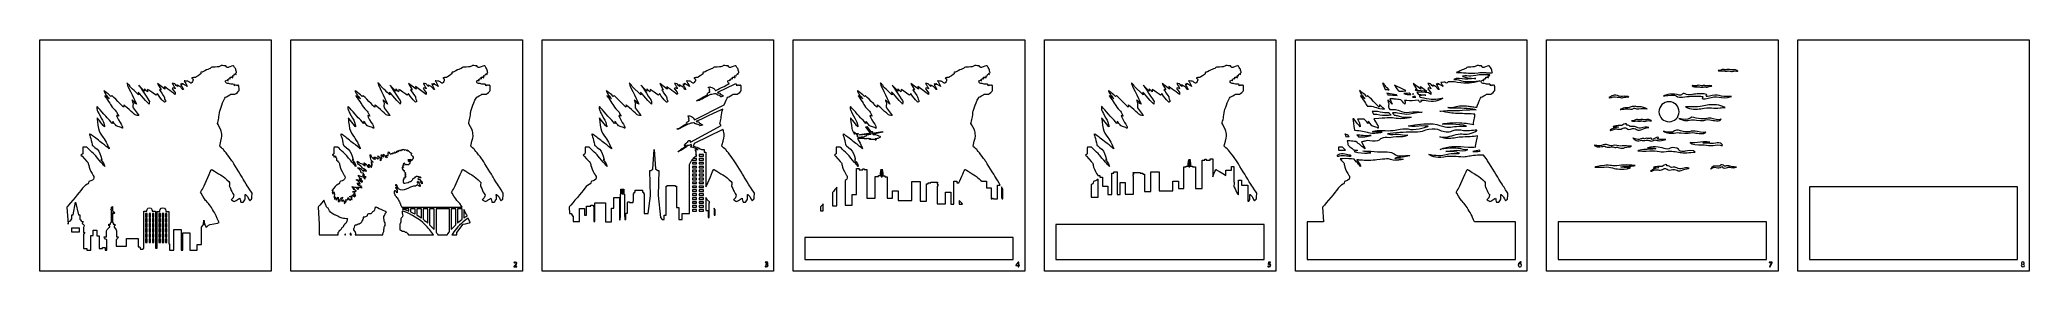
# Model space of a CAD drawing. Header units: millimetres. Extents: x 48 to 1768, y -205 to -5.
import ezdxf

# ---------------------------------------------------------------- set-up
doc = ezdxf.new("R2010")
doc.units = ezdxf.units.MM
doc.header["$MEASUREMENT"] = 0
doc.layers.add('Layer 1', color=7, linetype='Continuous', lineweight=0)

msp = doc.modelspace()

# ---------------------------------------------------------------- linework, layer by layer
at = {"layer": 'Layer 1', "color": 250, "lineweight": 9, "true_color": 0x231f20}
for points, knots in [([(48.5, -5), (48.5, -5), (48.5, -205), (48.5, -205), (48.5, -205), (248.5, -205), (248.5, -205), (248.5, -205), (248.5, -5), (248.5, -5), (248.5, -5), (48.5, -5), (48.5, -5)], [0, 0, 0, 0, 1, 1, 1, 2, 2, 2, 3, 3, 3, 4, 4, 4, 4]), ([(265.6, -5), (265.6, -5), (265.6, -205), (265.6, -205), (265.6, -205), (465.6, -205), (465.6, -205), (465.6, -205), (465.6, -5), (465.6, -5), (465.6, -5), (265.6, -5), (265.6, -5)], [0, 0, 0, 0, 1, 1, 1, 2, 2, 2, 3, 3, 3, 4, 4, 4, 4]), ([(482.6, -5), (482.6, -5), (482.6, -205), (482.6, -205), (482.6, -205), (682.6, -205), (682.6, -205), (682.6, -205), (682.6, -5), (682.6, -5), (682.6, -5), (482.6, -5), (482.6, -5)], [0, 0, 0, 0, 1, 1, 1, 2, 2, 2, 3, 3, 3, 4, 4, 4, 4]), ([(699.7, -5), (699.7, -5), (699.7, -205), (699.7, -205), (699.7, -205), (899.7, -205), (899.7, -205), (899.7, -205), (899.7, -5), (899.7, -5), (899.7, -5), (699.7, -5), (699.7, -5)], [0, 0, 0, 0, 1, 1, 1, 2, 2, 2, 3, 3, 3, 4, 4, 4, 4]), ([(916.7, -5), (916.7, -5), (916.7, -205), (916.7, -205), (916.7, -205), (1116.7, -205), (1116.7, -205), (1116.7, -205), (1116.7, -5), (1116.7, -5), (1116.7, -5), (916.7, -5), (916.7, -5)], [0, 0, 0, 0, 1, 1, 1, 2, 2, 2, 3, 3, 3, 4, 4, 4, 4]), ([(1133.8, -5), (1133.8, -5), (1133.8, -205), (1133.8, -205), (1133.8, -205), (1333.8, -205), (1333.8, -205), (1333.8, -205), (1333.8, -5), (1333.8, -5), (1333.8, -5), (1133.8, -5), (1133.8, -5)], [0, 0, 0, 0, 1, 1, 1, 2, 2, 2, 3, 3, 3, 4, 4, 4, 4]), ([(1350.8, -5), (1350.8, -5), (1350.8, -205), (1350.8, -205), (1350.8, -205), (1550.8, -205), (1550.8, -205), (1550.8, -205), (1550.8, -5), (1550.8, -5), (1550.8, -5), (1350.8, -5), (1350.8, -5)], [0, 0, 0, 0, 1, 1, 1, 2, 2, 2, 3, 3, 3, 4, 4, 4, 4]), ([(1567.9, -5), (1567.9, -5), (1567.9, -205), (1567.9, -205), (1567.9, -205), (1767.9, -205), (1767.9, -205), (1767.9, -205), (1767.9, -5), (1767.9, -5), (1767.9, -5), (1567.9, -5), (1567.9, -5)], [0, 0, 0, 0, 1, 1, 1, 2, 2, 2, 3, 3, 3, 4, 4, 4, 4]), ([(231.6, -142.6), (231.5, -142.8), (230, -144.1), (229.9, -144.1), (229.9, -144.2), (228.2, -140.6), (228, -140.3), (227.7, -140), (226, -138.6), (226, -138.6), (226, -138.6), (226.1, -142.3), (226, -142.8), (225.9, -143.3), (224.5, -145.2), (224.2, -145.3), (224, -145.5), (222.2, -145.4), (222.2, -145.4), (222.2, -145.4), (221.5, -141.9), (221.3, -141.8), (221.2, -141.8), (218.9, -143.5), (218.2, -143.9), (217.5, -144.3), (216.7, -144.7), (216.5, -144.7), (216.3, -144.8), (213.8, -143.2), (213.9, -143.2), (213.9, -143.1), (215.5, -141.7), (215.6, -141.5), (215.7, -141.3), (216.3, -139.1), (216.3, -139), (216.3, -139), (214.5, -136.6), (214.4, -136.2), (214.3, -135.7), (212.3, -131.5), (212.3, -131.4), (212.3, -131.3), (212.5, -128.6), (212.5, -128.3), (212.5, -128), (208.4, -124.2), (206.9, -123.2), (205.5, -122.1), (196.8, -117), (196.8, -117), (196.8, -117), (190.9, -130.2), (190, -132.5), (189, -134.7), (187.4, -136.6), (187.4, -136.6), (187.4, -136.6), (191.2, -143.5), (191.8, -143.8), (192.4, -144.1), (194.6, -146.8), (195, -147.3), (195.3, -147.7), (200.2, -155.4), (200.3, -155.9), (200.5, -156.3), (203.4, -162.7), (203.5, -162.9), (203.6, -163.2), (194.3, -165), (194.2, -165.1), (194.1, -165.3), (192.6, -166.9), (192.5, -167), (192.3, -167.1), (190.8, -164.8), (190.8, -164.5), (190.8, -164.2), (190.4, -161), (190.4, -161), (190.4, -161), (189.9, -164.6), (189.9, -164.6), (189.9, -164.6), (188.2, -167), (188.2, -167), (188.2, -167), (188.2, -182), (188.2, -182), (188.2, -182), (184.6, -182), (184.6, -182), (184.6, -182), (184.6, -186.7), (184.6, -186.7), (184.6, -186.7), (178.2, -186.7), (178.2, -186.7), (178.2, -186.7), (178.2, -171.8), (178.2, -171.8), (178.2, -171.8), (172, -171.8), (172, -171.8), (172, -171.8), (172, -186.9), (172, -186.9), (172, -186.9), (170.8, -186.9), (170.8, -186.9), (170.8, -186.9), (170.8, -168.9), (170.8, -168.9), (170.8, -168.9), (164.4, -168.9), (164.4, -168.9), (164.4, -168.9), (164.4, -186.9), (164.4, -186.9), (164.4, -186.9), (160.7, -186.9), (160.7, -186.9), (160.7, -186.9), (160.7, -181.4), (160.7, -181.4), (160.7, -181.4), (160, -181.4), (160, -181.4), (160, -181.4), (160, -153.3), (160, -153.3), (160, -153.3), (157.3, -153.3), (157.3, -153.3), (157.3, -153.3), (157.6, -150.1), (154.9, -150.1), (152.2, -150.2), (152.2, -153.3), (152.2, -153.3), (152.2, -153.3), (150, -153.3), (150, -153.3), (150, -153.3), (150, -185), (150, -185), (150, -185), (148.5, -185), (148.5, -185), (148.5, -185), (148.5, -153), (148.5, -153), (148.5, -153), (145.6, -153), (145.6, -153), (145.6, -153), (145.8, -150.1), (143.4, -150.1), (140.9, -150.1), (140.9, -153), (140.9, -153), (140.9, -153), (138.4, -153), (138.4, -153), (138.4, -153), (138.4, -185.2), (138.4, -185.2), (138.4, -185.2), (137.4, -185.9), (137.4, -185.9), (137.4, -185.9), (135.5, -185.9), (135.5, -185.9), (135.5, -185.9), (134.9, -183.8), (134.9, -183.8), (134.9, -183.8), (133.6, -183.8), (133.6, -183.8), (133.6, -183.8), (133.6, -176.8), (133.6, -176.8), (133.6, -176.8), (123.3, -176.8), (123.3, -176.8), (123.3, -176.8), (123.3, -183.3), (123.3, -183.3), (123.3, -183.3), (114.4, -183.3), (114.4, -183.3), (114.4, -183.3), (114.4, -177.7), (114.4, -177.7), (114.4, -177.7), (115.1, -177.5), (115.8, -176.8), (116.5, -176), (116.4, -175.2), (116.4, -175.2), (116.4, -175.2), (114.8, -175.2), (114.8, -175.2), (114.8, -175.2), (114.8, -171), (114.8, -170), (114.8, -169), (113.2, -167.3), (112.7, -167.1), (112.6, -166.7), (112.7, -165.8), (112.7, -165.8), (112.7, -165.8), (113.3, -165.8), (113.3, -165.8), (113.3, -165.8), (113.3, -164.2), (113.3, -164.2), (113.3, -164.2), (112, -164.2), (112, -164.2), (112, -164.2), (112, -162.7), (111.3, -162.7), (111.3, -162.1), (111.3, -154.6), (111.3, -154.6), (111.3, -154.6), (112.6, -154.8), (112.9, -155.4), (113.2, -154.8), (112.4, -153.4), (111.4, -152.9), (111.4, -151), (111.4, -149.1), (111.4, -149.1), (111.4, -149.1), (110.4, -149.6), (110.4, -149.6), (110.4, -149.6), (110.4, -151), (110.4, -151), (110.4, -151), (109.8, -151.7), (109.8, -152.1), (110, -152), (110.4, -151.9), (110.4, -151.9), (110.4, -151.9), (110.4, -162.7), (110.4, -162.7), (110.4, -162.7), (109.6, -162.4), (109.7, -164.2), (108.9, -164.2), (108.2, -164.2), (108.2, -164.2), (108.2, -164.2), (108.2, -165.8), (108.2, -165.8), (108.2, -165.8), (108.9, -165.8), (108.9, -165.8), (108.9, -165.8), (108.9, -167), (108.9, -167), (108.9, -167), (106.3, -168.7), (106.2, -170.2), (106.1, -171.6), (106.2, -175.2), (106.2, -175.2), (106.2, -175.2), (104.2, -175.2), (104.2, -175.2), (104.2, -175.2), (104.8, -176.8), (105.3, -177.3), (105.9, -177.8), (106.4, -177.8), (106.4, -177.8), (106.4, -177.8), (106.4, -186.9), (106.4, -186.9), (106.4, -186.9), (105.1, -186.9), (105.1, -186.9), (105.1, -186.9), (105.1, -184.4), (105.1, -184.4), (105.1, -184.4), (102.8, -184.4), (102.8, -184.4), (102.8, -184.4), (102.8, -185.3), (102.8, -185.3), (102.8, -185.3), (99.8, -185.3), (99.8, -185.3), (99.8, -185.3), (99.8, -174.3), (99.8, -174.3), (99.8, -174.3), (97.9, -174.3), (97.9, -174.3), (97.9, -174.3), (97.9, -169.6), (97.9, -169.6), (97.9, -169.6), (94.5, -169.6), (94.5, -169.6), (94.5, -169.6), (94.5, -174.2), (94.5, -174.2), (94.5, -174.2), (92.6, -174.2), (92.6, -174.2), (92.6, -174.2), (92.6, -186.8), (92.6, -186.8), (92.6, -186.8), (89.2, -186.8), (89.2, -186.8), (89.2, -186.8), (89.2, -185.5), (89.2, -185.5), (89.2, -185.5), (86.3, -185.5), (86.3, -185.5), (86.3, -185.5), (86.3, -173), (86.3, -173.1), (86.3, -173.2), (87.1, -172.8), (87.3, -171.6), (87, -171.6), (86.3, -171.6), (86.3, -171.6), (86.3, -171.6), (86.3, -167.2), (86.3, -167.2), (86.3, -167.2), (87, -166.3), (86.9, -165.6), (86.8, -164.8), (85.1, -163.8), (85.1, -163.8), (85.1, -163.8), (85.9, -162.1), (85.9, -162.1), (85.9, -162.1), (84.6, -161.8), (84.4, -161.5), (84.1, -161.3), (83.2, -160), (83.2, -160), (83.2, -160), (83.2, -156.4), (83.2, -156.4), (83.2, -156.4), (82.1, -156.4), (82.1, -156.4), (82.1, -156.4), (79.4, -145.3), (79.4, -145.3), (79.4, -145.3), (77.3, -156.4), (77.3, -156.4), (77.3, -156.4), (76.3, -156.4), (76.3, -156.4), (76.3, -156.4), (76.3, -159.8), (76.3, -159.8), (76.3, -159.8), (75, -161.5), (75, -161.6), (74.9, -161.6), (73.4, -162.1), (73.4, -162.1), (73.4, -162.1), (72.9, -164.3), (72.9, -164.3), (72.9, -164.3), (71.9, -149.7), (71.9, -149.7), (71.9, -149.7), (81.3, -138.5), (83.9, -135.3), (86.4, -132.2), (87.5, -130.8), (88.3, -130.5), (89, -130.1), (90.1, -129.7), (90.3, -129.4), (90.5, -129.2), (90.5, -127.9), (91, -127.6), (91.4, -127.3), (93.9, -126.7), (94.9, -125.4), (95.9, -124.1), (94.8, -122.2), (94.3, -121.6), (93.7, -121), (91.7, -117.1), (91.1, -115), (90.5, -113), (90.6, -112), (90.2, -111.4), (89.8, -110.7), (84.1, -104.8), (84.1, -104.7), (84.1, -104.6), (85.5, -103.8), (85.6, -103.7), (85.6, -103.5), (85.5, -97.9), (85.7, -97.9), (85.9, -97.9), (89.1, -97.9), (89.1, -97.9), (89.1, -97.9), (95.1, -103.2), (96.8, -105.4), (98.6, -107.6), (101.4, -110.9), (102.2, -111.7), (103, -112.6), (104.6, -114.4), (104.6, -114.4), (104.6, -114.4), (104.1, -112.2), (103.4, -111.3), (102.7, -110.3), (101.5, -109), (101.4, -108.8), (101.4, -108.6), (102, -108.8), (102.1, -108.6), (102.3, -108.4), (100.8, -103.4), (99.4, -101.3), (98.1, -99.2), (94, -96.3), (93.9, -96), (93.8, -95.7), (93.2, -92.6), (92.6, -90.4), (92, -88.3), (91.4, -86.5), (91.5, -86.4), (91.6, -86.3), (93.2, -87.1), (95.8, -89.2), (98.4, -91.4), (102.5, -94.3), (104.5, -95.9), (106.4, -97.6), (108.4, -99.1), (108.5, -99.1), (108.6, -99.1), (105.3, -91.9), (103.3, -89.4), (101.4, -86.9), (99.9, -84.6), (99.2, -81.6), (98.5, -78.6), (98, -72.4), (98, -72.4), (98, -72.4), (104.2, -80.1), (104.3, -80.2), (104.5, -80.2), (103.9, -76.6), (102.7, -74.6), (101.5, -72.6), (99.5, -68.8), (98.7, -67.3), (97.9, -65.7), (97.8, -64.5), (97.8, -64.1), (97.8, -63.7), (97.8, -62.6), (98, -62.6), (98.1, -62.6), (106, -71.6), (107.6, -73.3), (109.3, -74.9), (111.1, -77.3), (111.3, -77.4), (111.4, -77.4), (111.2, -75.6), (111.5, -75.5), (111.7, -75.4), (114.1, -78.9), (114.5, -79.3), (114.9, -79.6), (115.5, -79.7), (117, -80.2), (118.5, -80.7), (119.7, -81.2), (120, -81.5), (120.2, -81.8), (119.9, -79.3), (118.9, -78), (117.9, -76.6), (115, -71.3), (114.9, -70.7), (114.8, -70), (116.6, -71), (116.6, -71), (116.7, -71), (115.1, -67.5), (114.3, -66.6), (113.6, -65.7), (111.2, -63.8), (110.2, -61.8), (109.2, -59.9), (104.6, -53.4), (104.6, -53.4), (104.6, -53.4), (108.4, -56), (108.5, -56), (107.6, -54.9), (106.4, -53.6), (105.9, -52.8), (105.5, -52.1), (104.6, -50.7), (104.3, -50.2), (104.1, -49.6), (103.9, -48.9), (103.9, -48.9), (103.9, -48.9), (107.7, -51.8), (108.6, -52.7), (109.6, -53.6), (109.9, -53.9), (110, -53.9), (110.1, -54), (110.5, -53.3), (110.8, -53.2), (111.1, -53.2), (120.9, -63.2), (120.9, -63.3), (121, -63.3), (121, -61.4), (121.2, -61.3), (121.3, -61.3), (130.1, -69.3), (130.8, -69.8), (131.6, -70.2), (134.1, -70.5), (134.2, -70.5), (134.2, -70.5), (129.2, -64.3), (129.1, -63.8), (128.9, -63.3), (128.7, -61.5), (129.1, -60.9), (129.4, -60.3), (129.1, -60), (128.7, -59), (128.3, -58), (128.2, -56.8), (128.2, -56.8), (128.2, -56.7), (131.8, -60.6), (132, -60.6), (132.2, -60.6), (124.5, -44.9), (124.2, -44.2), (124, -43.4), (123.7, -42.1), (123.7, -42.1), (123.7, -42.1), (125.7, -44.1), (125.9, -44.3), (126, -44.4), (126.4, -45.3), (126.4, -45.3), (126.4, -45.3), (133.8, -52.6), (133.9, -52.6), (134, -52.6), (133.5, -50.3), (133.5, -50.2), (133.6, -50.1), (142.8, -60.7), (143, -60.6), (143.2, -60.5), (143.2, -58.5), (143.2, -58.2), (143.3, -57.9), (134, -44.2), (134, -44.2), (134, -44.2), (138.9, -49.2), (139.1, -49.4), (139.1, -48.3), (139, -47.4), (139, -47.4), (139, -47.4), (141.6, -50.1), (141.6, -50.1), (141.6, -50.1), (141.7, -47.9), (141.7, -47.9), (141.7, -47.9), (148.7, -52.6), (149, -52.8), (149.2, -52.9), (150, -51.5), (150, -51.5), (150, -51.5), (152.8, -55.4), (154.1, -56.8), (155.4, -58.1), (156.1, -59), (156.2, -59), (156.4, -59), (157.2, -58.1), (157.4, -58.1), (157.6, -58.1), (156.6, -56.9), (156.4, -56.3), (156.2, -55.6), (156.2, -54.8), (156, -54.2), (155.8, -53.7), (151.9, -48.2), (151.9, -48.2), (151.9, -48.2), (153.3, -48.2), (153.3, -48.2), (153.3, -48.2), (150.2, -42.9), (150.2, -42.9), (150.2, -42.9), (156.7, -47.7), (156.7, -47.7), (156.7, -47.7), (156.2, -45.5), (156.2, -45.5), (156.2, -45.5), (165.3, -52.2), (165.4, -52.2), (165.4, -52.2), (165.5, -50.7), (165.4, -50.4), (165.3, -50.2), (162.8, -47.4), (162.8, -47.3), (162.8, -47.2), (163.4, -46.6), (163.7, -46.5), (164.1, -46.4), (165.4, -47.3), (165.4, -47.3), (165.4, -47.3), (164.9, -45.8), (164.7, -45.5), (164.5, -45.2), (162.9, -42.8), (162.9, -42.8), (162.9, -42.8), (164.9, -42.9), (165.3, -43.1), (165.6, -43.4), (167.4, -45.4), (167.4, -45.4), (167.4, -45.4), (167.1, -44.1), (167.1, -44), (167.1, -43.8), (169.8, -45.6), (170.3, -46), (170.9, -46.5), (171.8, -47.8), (171.9, -47.9), (172, -47.9), (172.7, -48), (172.7, -48), (172.7, -48), (171, -44.8), (170.8, -44.4), (170.5, -44), (170.4, -43.1), (170.4, -43.1), (170.4, -43.1), (171.3, -43.8), (171.4, -44), (171.5, -44.1), (171.3, -42.8), (171.3, -42.8), (171.3, -42.8), (172.3, -43), (172.5, -43.2), (172.6, -43.3), (175.5, -45.1), (175.8, -45.3), (176.1, -45.4), (173.2, -40.4), (173.2, -40.4), (173.2, -40.3), (176.8, -40.9), (177.1, -41), (177.3, -41.1), (178.8, -42.5), (179, -42.6), (179.2, -42.6), (180.8, -41.2), (180.9, -40.6), (181.1, -40), (181, -39), (180.8, -38.8), (180.6, -38.7), (179.8, -38.3), (179.7, -38.3), (179.6, -38.2), (180.9, -37.5), (181.3, -37.5), (181.7, -37.5), (182.9, -37.6), (183, -37.6), (183.1, -37.5), (187.4, -34.7), (187.6, -34.5), (187.7, -34.3), (187.5, -33.2), (187.5, -33.2), (187.5, -33.2), (188.5, -33), (188.7, -33), (188.9, -33), (193, -30.8), (193.6, -30.6), (194.3, -30.4), (195.3, -30), (195.8, -29.7), (196.2, -29.4), (197.2, -28.7), (197.3, -28.7), (197.5, -28.7), (202.2, -28.5), (203.1, -28.4), (203.9, -28.2), (205, -27.3), (205.4, -27.2), (205.8, -27.1), (207.3, -27.5), (207.6, -27.4), (208, -27.4), (209, -27.5), (209.3, -27.6), (209.6, -27.8), (210.2, -28.8), (210.5, -28.9), (210.7, -29), (211.8, -28.9), (212, -28.8), (212.1, -28.7), (213.3, -28.1), (214.2, -27.9), (215.1, -27.7), (215.8, -27.5), (215.9, -27.5), (216, -27.5), (217.8, -30.1), (217.9, -30.4), (218, -30.7), (218.1, -32), (218.2, -32.2), (218.4, -32.5), (218.6, -33.1), (218.6, -33.2), (218.6, -33.3), (217.9, -33.9), (217.9, -33.9), (217.9, -34), (218.1, -34.8), (218.1, -34.9), (218.1, -34.9), (217.2, -34.5), (217.2, -34.5), (217.2, -34.5), (216.4, -35.4), (216.4, -35.4), (216.4, -35.4), (216.1, -36.5), (216.1, -36.5), (216.1, -36.5), (215.6, -35.8), (215.6, -35.8), (215.6, -35.8), (215.1, -36.8), (215.1, -36.8), (215.1, -36.8), (215.3, -37.9), (215.3, -37.9), (215.3, -37.9), (214.4, -37.3), (214.4, -37.3), (214.4, -37.3), (213, -37.4), (213, -37.4), (213, -37.4), (213.1, -38.8), (213.1, -38.8), (213.1, -38.8), (212.1, -38.5), (212.1, -38.5), (212.1, -38.5), (211, -39.4), (211, -39.4), (211, -39.4), (211.2, -40.6), (211.2, -40.6), (211.2, -40.6), (210.3, -40), (210.3, -40), (210.3, -40), (209, -40.6), (209, -40.6), (209, -40.6), (209.2, -41.9), (209.2, -42), (209.2, -42.1), (210.4, -42.8), (210.7, -42.8), (211, -42.8), (211.8, -42.8), (211.9, -42.8), (212.1, -42.8), (213, -43.4), (213.6, -43.4), (214.1, -43.4), (216.7, -43.5), (216.7, -43.5), (216.7, -43.5), (216.9, -44.9), (216.9, -44.9), (216.9, -44.9), (217.6, -44), (217.6, -44), (217.6, -44), (217.8, -44.6), (217.8, -44.6), (217.8, -44.6), (218.2, -44), (218.2, -44), (218.2, -44), (218.7, -44.6), (218.7, -44.6), (218.7, -44.6), (219.3, -44), (219.3, -44), (219.3, -44), (219.5, -44.7), (219.5, -44.7), (219.5, -44.7), (220.1, -44), (220.1, -44), (220.1, -44), (220.6, -44.7), (220.6, -44.9), (220.7, -45.2), (220.7, -48.6), (220.7, -48.8), (220.7, -49), (218.1, -51.9), (217.2, -52), (216.3, -52.2), (213.8, -52), (213.6, -52.1), (213.4, -52.2), (209.2, -54.5), (209, -54.7), (208.8, -54.9), (206.4, -59.2), (205.8, -61.4), (205.2, -63.6), (203.9, -67), (203.9, -67.3), (203.8, -67.6), (203.4, -71.9), (203.2, -72.7), (202.9, -73.6), (202.2, -77.1), (202.2, -77.3), (202.2, -77.4), (205, -82.6), (205.4, -83.9), (205.9, -85.3), (205.9, -87.8), (205.9, -88.4), (206, -89), (203.9, -96.3), (204, -96.8), (204.1, -97.3), (206.7, -99.4), (207.2, -99.9), (207.6, -100.4), (213.6, -108.1), (214.6, -109.6), (215.5, -111.2), (222.6, -122.4), (223.3, -123.8), (224.1, -125.1), (227.3, -130.4), (227.8, -131.2), (228.3, -131.9), (232, -137.4), (232.1, -137.6), (232.1, -137.9), (231.7, -142.4), (231.6, -142.6)], [0, 0, 0, 0, 1, 1, 1, 2, 2, 2, 3, 3, 3, 4, 4, 4, 5, 5, 5, 6, 6, 6, 7, 7, 7, 8, 8, 8, 9, 9, 9, 10, 10, 10, 11, 11, 11, 12, 12, 12, 13, 13, 13, 14, 14, 14, 15, 15, 15, 16, 16, 16, 17, 17, 17, 18, 18, 18, 19, 19, 19, 20, 20, 20, 21, 21, 21, 22, 22, 22, 23, 23, 23, 24, 24, 24, 25, 25, 25, 26, 26, 26, 27, 27, 27, 28, 28, 28, 29, 29, 29, 30, 30, 30, 31, 31, 31, 32, 32, 32, 33, 33, 33, 34, 34, 34, 35, 35, 35, 36, 36, 36, 37, 37, 37, 38, 38, 38, 39, 39, 39, 40, 40, 40, 41, 41, 41, 42, 42, 42, 43, 43, 43, 44, 44, 44, 45, 45, 45, 46, 46, 46, 47, 47, 47, 48, 48, 48, 49, 49, 49, 50, 50, 50, 51, 51, 51, 52, 52, 52, 53, 53, 53, 54, 54, 54, 55, 55, 55, 56, 56, 56, 57, 57, 57, 58, 58, 58, 59, 59, 59, 60, 60, 60, 61, 61, 61, 62, 62, 62, 63, 63, 63, 64, 64, 64, 65, 65, 65, 66, 66, 66, 67, 67, 67, 68, 68, 68, 69, 69, 69, 70, 70, 70, 71, 71, 71, 72, 72, 72, 73, 73, 73, 74, 74, 74, 75, 75, 75, 76, 76, 76, 77, 77, 77, 78, 78, 78, 79, 79, 79, 80, 80, 80, 81, 81, 81, 82, 82, 82, 83, 83, 83, 84, 84, 84, 85, 85, 85, 86, 86, 86, 87, 87, 87, 88, 88, 88, 89, 89, 89, 90, 90, 90, 91, 91, 91, 92, 92, 92, 93, 93, 93, 94, 94, 94, 95, 95, 95, 96, 96, 96, 97, 97, 97, 98, 98, 98, 99, 99, 99, 100, 100, 100, 101, 101, 101, 102, 102, 102, 103, 103, 103, 104, 104, 104, 105, 105, 105, 106, 106, 106, 107, 107, 107, 108, 108, 108, 109, 109, 109, 110, 110, 110, 111, 111, 111, 112, 112, 112, 113, 113, 113, 114, 114, 114, 115, 115, 115, 116, 116, 116, 117, 117, 117, 118, 118, 118, 119, 119, 119, 120, 120, 120, 121, 121, 121, 122, 122, 122, 123, 123, 123, 124, 124, 124, 125, 125, 125, 126, 126, 126, 127, 127, 127, 128, 128, 128, 129, 129, 129, 130, 130, 130, 131, 131, 131, 132, 132, 132, 133, 133, 133, 134, 134, 134, 135, 135, 135, 136, 136, 136, 137, 137, 137, 138, 138, 138, 139, 139, 139, 140, 140, 140, 141, 141, 141, 142, 142, 142, 143, 143, 143, 144, 144, 144, 145, 145, 145, 146, 146, 146, 147, 147, 147, 148, 148, 148, 149, 149, 149, 150, 150, 150, 151, 151, 151, 152, 152, 152, 153, 153, 153, 154, 154, 154, 155, 155, 155, 156, 156, 156, 157, 157, 157, 158, 158, 158, 159, 159, 159, 160, 160, 160, 161, 161, 161, 162, 162, 162, 163, 163, 163, 164, 164, 164, 165, 165, 165, 166, 166, 166, 167, 167, 167, 168, 168, 168, 169, 169, 169, 170, 170, 170, 171, 171, 171, 172, 172, 172, 173, 173, 173, 174, 174, 174, 175, 175, 175, 176, 176, 176, 177, 177, 177, 178, 178, 178, 179, 179, 179, 180, 180, 180, 181, 181, 181, 182, 182, 182, 183, 183, 183, 184, 184, 184, 185, 185, 185, 186, 186, 186, 187, 187, 187, 188, 188, 188, 189, 189, 189, 190, 190, 190, 191, 191, 191, 192, 192, 192, 193, 193, 193, 194, 194, 194, 195, 195, 195, 196, 196, 196, 197, 197, 197, 198, 198, 198, 199, 199, 199, 200, 200, 200, 201, 201, 201, 202, 202, 202, 203, 203, 203, 204, 204, 204, 205, 205, 205, 206, 206, 206, 207, 207, 207, 208, 208, 208, 209, 209, 209, 210, 210, 210, 211, 211, 211, 212, 212, 212, 213, 213, 213, 214, 214, 214, 215, 215, 215, 216, 216, 216, 217, 217, 217, 218, 218, 218, 219, 219, 219, 220, 220, 220, 221, 221, 221, 222, 222, 222, 223, 223, 223, 224, 224, 224, 225, 225, 225, 226, 226, 226, 227, 227, 227, 228, 228, 228, 229, 229, 229, 230, 230, 230, 231, 231, 231, 232, 232, 232, 233, 233, 233, 234, 234, 234, 235, 235, 235, 236, 236, 236, 237, 237, 237, 238, 238, 238, 239, 239, 239, 240, 240, 240, 241, 241, 241, 242, 242, 242, 243, 243, 243, 244, 244, 244, 245, 245, 245, 246, 246, 246, 247, 247, 247, 248, 248, 248, 249, 249, 249, 250, 250, 250, 251, 251, 251, 252, 252, 252, 253, 253, 253, 254, 254, 254, 255, 255, 255, 256, 256, 256, 257, 257, 257, 258, 258, 258, 259, 259, 259, 260, 260, 260, 261, 261, 261, 262, 262, 262, 263, 263, 263, 264, 264, 264, 265, 265, 265, 266, 266, 266, 267, 267, 267, 268, 268, 268, 269, 269, 269, 270, 270, 270, 271, 271, 271, 272, 272, 272, 273, 273, 273, 274, 274, 274, 275, 275, 275, 276, 276, 276, 277, 277, 277, 278, 278, 278, 279, 279, 279, 280, 280, 280, 281, 281, 281, 282, 282, 282, 283, 283, 283, 284, 284, 284, 285, 285, 285, 286, 286, 286, 287, 287, 287, 288, 288, 288, 289, 289, 289, 290, 290, 290, 291, 291, 291, 292, 292, 292, 293, 293, 293, 294, 294, 294, 295, 295, 295, 296, 296, 296, 297, 297, 297, 298, 298, 298, 299, 299, 299, 300, 300, 300, 301, 301, 301, 302, 302, 302, 303, 303, 303, 304, 304, 304, 305, 305, 305, 306, 306, 306, 306]), ([(448.6, -142.6), (448.5, -142.8), (447.1, -144.1), (447, -144.1), (446.9, -144.2), (445.3, -140.6), (445, -140.3), (444.8, -140), (443, -138.6), (443, -138.6), (443, -138.6), (443.2, -142.3), (443.1, -142.8), (442.9, -143.3), (441.5, -145.2), (441.3, -145.3), (441.1, -145.5), (439.2, -145.4), (439.2, -145.4), (439.2, -145.4), (438.5, -141.9), (438.4, -141.8), (438.3, -141.8), (436, -143.5), (435.3, -143.9), (434.5, -144.3), (433.7, -144.7), (433.5, -144.7), (433.3, -144.8), (430.9, -143.2), (430.9, -143.2), (431, -143.1), (432.5, -141.7), (432.6, -141.5), (432.8, -141.3), (433.3, -139.1), (433.3, -139), (433.4, -139), (431.6, -136.6), (431.5, -136.2), (431.4, -135.7), (429.4, -131.5), (429.4, -131.4), (429.4, -131.3), (429.6, -128.6), (429.6, -128.3), (429.6, -128), (425.4, -124.2), (424, -123.2), (422.5, -122.1), (413.8, -117), (413.8, -117), (413.8, -117), (408, -130.2), (407, -132.5), (406, -134.7), (404.4, -136.6), (404.4, -136.6), (404.4, -136.6), (408.3, -143.5), (408.9, -143.8), (409.5, -144.1), (411.7, -146.8), (412, -147.3), (412.1, -147.4), (412.7, -148.4), (413.5, -149.6), (403.5, -149.6), (380, -149.6), (361.4, -149.6), (361, -148.9), (360.6, -148.2), (360.5, -148.1), (360.4, -147.9), (360.3, -146.9), (360.2, -146.7), (360.1, -146.5), (359.9, -146.4), (359.8, -146.3), (359.7, -146.2), (359.7, -145.2), (359.5, -144.9), (359.4, -144.7), (358.5, -143.5), (358.4, -143.4), (358.4, -143.3), (358.4, -143), (358.2, -142.7), (358, -142.5), (356.6, -140.9), (356.6, -140.9), (356.6, -140.8), (356.5, -140.7), (356.4, -140.5), (356.2, -140.3), (355.5, -139.5), (355.4, -139.3), (355.3, -139.2), (355.3, -138.6), (355.3, -138.4), (355.2, -138.3), (355, -138.1), (354.8, -137.7), (354.6, -137.3), (354.6, -136.3), (354.8, -136), (354.9, -135.7), (355.2, -135.4), (355.9, -135.4), (356.6, -135.5), (357.3, -137.2), (357.3, -137.2), (357.3, -137.2), (357.7, -136.4), (357.3, -135.1), (356.9, -133.8), (355.8, -132.7), (355.8, -132.7), (355.8, -132.7), (357.2, -133.2), (357.6, -133.6), (357.6, -131.9), (355.7, -130.5), (355.7, -130.5), (355.7, -130.5), (356.4, -130.3), (356.8, -130.4), (357.3, -130.5), (357.4, -131.2), (357.5, -131.6), (357.5, -132), (358.1, -133.3), (358.5, -133.8), (358.9, -134.2), (361.3, -135.2), (363.4, -134.8), (365.6, -134.4), (369.2, -132.2), (369.7, -132.1), (370.2, -132), (370.9, -131.4), (371.4, -131.5), (371.9, -131.5), (372.7, -131.8), (373.2, -131.5), (373.7, -131.2), (374.7, -130.3), (374.7, -130.3), (374.7, -130.3), (375, -130.6), (375.2, -130.7), (375.4, -130.9), (376, -130.8), (376, -130.6), (376.4, -130.9), (377.2, -131.9), (377.2, -131.9), (377.2, -131.9), (377.3, -131.3), (377.3, -130.9), (377.2, -130.5), (377.1, -129.6), (376.3, -129), (375.5, -128.4), (374.7, -128.7), (374.6, -128.6), (374.6, -128.5), (374.9, -127.7), (374.9, -127.7), (375, -127.6), (375.4, -127.5), (375.6, -127.5), (375.7, -127.6), (376.1, -128.3), (376.5, -128.3), (377, -128.3), (377, -127.9), (377.5, -128), (377.9, -128.1), (378.9, -129.4), (378.9, -129.4), (378.9, -129.4), (379, -128.2), (378.7, -127.6), (378.5, -127), (377.9, -126.8), (377.6, -126.5), (377.3, -126.2), (377.3, -126), (377.2, -125.8), (377.1, -125.7), (376.5, -125.7), (376.1, -125.7), (375.7, -125.6), (375.3, -125.5), (375.3, -125.1), (375.3, -124.8), (375.7, -124.5), (376, -124.3), (376.3, -124.2), (377, -124.2), (378.1, -124.3), (377.4, -123.1), (374.6, -122.7), (374.2, -122.8), (373.9, -122.8), (372.7, -124.1), (372.6, -124.2), (372.4, -124.2), (372.1, -124.4), (371.9, -124.5), (371.8, -124.6), (371.7, -124.8), (371.6, -124.9), (371.5, -124.9), (371.1, -125), (371, -125.1), (370.8, -125.3), (370.8, -125.8), (370.6, -126), (370.5, -126.3), (369.1, -127.5), (369, -127.5), (368.9, -127.6), (368.1, -127.6), (367.9, -127.7), (367.7, -127.7), (367.5, -128), (367.3, -128.2), (367.1, -128.5), (363.5, -129), (363.2, -128.9), (363, -128.8), (362.7, -128.6), (362.6, -127.9), (362.5, -127.2), (362.7, -125.3), (362.9, -125.1), (363, -125.2), (363.2, -125.7), (363.2, -125.7), (363.2, -125.7), (363.3, -124.4), (363.5, -124.1), (363.6, -124.2), (363.9, -124.6), (363.9, -124.6), (363.9, -124.6), (364.1, -123.7), (364, -123.2), (364.5, -123.5), (364.7, -123.8), (364.7, -123.8), (364.7, -123.8), (364.8, -123.2), (364.7, -122.9), (364.6, -122.6), (364, -122.1), (364.1, -121.8), (364.3, -121.9), (364.7, -122.3), (364.7, -122.3), (364.7, -122.3), (364.7, -121.6), (364.6, -121.2), (364.4, -120.9), (363.8, -120.4), (364, -120), (364.2, -120.2), (364.7, -120.3), (364.7, -120.3), (364.7, -120.3), (364.5, -119.6), (364, -119.3), (363.5, -119), (363, -118.7), (363, -118.4), (363.2, -118.4), (363.5, -118.3), (363.5, -118.3), (363.5, -118.3), (363.3, -118), (362.6, -117.6), (361.9, -117.1), (361.7, -116.4), (361.7, -116.4), (361.7, -116.4), (361.8, -116.4), (362.1, -116.6), (362, -116.2), (361.6, -115), (361.7, -115), (361.7, -115), (362, -115.2), (362.8, -115.5), (362.4, -115), (362.2, -113.3), (362.2, -113.3), (362.2, -113.3), (362.4, -113.4), (363, -113.5), (362.9, -113.2), (362.6, -112.2), (362.6, -112.2), (362.6, -112.2), (362.8, -112.3), (363.3, -112.6), (363.3, -112.3), (363.3, -111.2), (363.3, -111.2), (363.3, -111.2), (364.6, -112.9), (364.9, -113), (365.2, -113.1), (365.5, -112.9), (365.8, -112.9), (366.1, -112.8), (366.9, -113.1), (367.2, -113), (367.5, -112.9), (367.7, -112.5), (367.8, -112.3), (368, -112.1), (368.2, -112.1), (368.4, -111.9), (368.5, -111.7), (368.4, -111), (368.4, -111), (368.4, -111), (368.8, -109.9), (368.8, -109.9), (368.8, -109.9), (368, -110.5), (368, -110.5), (368, -110.5), (368, -109.8), (368, -109.8), (368, -109.8), (367.5, -110.3), (367.5, -110.3), (367.5, -110.3), (367.6, -109.3), (367.6, -109.3), (367.6, -109.3), (366.8, -109.8), (366.8, -109.8), (366.8, -109.8), (367.1, -108.3), (367.1, -108.3), (367.1, -108.3), (367.3, -109.1), (367.3, -109.1), (367.3, -109.1), (367.8, -108.4), (367.8, -108.4), (367.8, -108.4), (368.2, -109.1), (368.2, -109.1), (368.2, -109.1), (368.5, -108.4), (368.5, -108.4), (368.5, -108.4), (368.9, -109.2), (368.9, -109.2), (368.9, -109.2), (369, -109.1), (369, -108.3), (369.4, -108.8), (369.6, -109.5), (369.6, -109.5), (369.6, -109.5), (370.5, -108.6), (370.7, -108.3), (370.9, -108.1), (371.4, -107.2), (371.1, -106.4), (370.8, -105.5), (369.4, -104.2), (369.3, -103.9), (369.3, -103.7), (370.3, -103.3), (369.9, -102.9), (369.5, -102.5), (368.5, -102.2), (368.2, -102.2), (368.1, -101.9), (367.7, -101.6), (367.6, -101.6), (367.3, -100.7), (366.9, -100.8), (366.9, -100.8), (366.9, -100.8), (367, -101.1), (366.7, -101.3), (366.4, -100.6), (365.7, -100.1), (365.7, -100.1), (365.7, -100.1), (365.9, -100.6), (365.8, -100.9), (365.4, -100.3), (364, -99.7), (364, -99.7), (364, -99.7), (364.2, -100.1), (364.1, -100.5), (363.8, -100.1), (362.2, -99.5), (362.2, -99.5), (362.2, -99.5), (362.1, -99.8), (362, -100.1), (361.8, -100), (360.8, -100), (360.8, -100), (360.8, -100), (361.1, -100.3), (361.1, -100.6), (360.8, -100.2), (359.5, -100.3), (359.5, -100.3), (359.5, -100.3), (359.9, -100.7), (359.9, -101), (359.1, -100.7), (357.9, -100.7), (357.9, -100.7), (357.9, -100.7), (358.6, -100.9), (358.9, -101.5), (358.5, -101.3), (357, -101.3), (357, -101.3), (357, -101.3), (357.3, -101.7), (357.3, -102.3), (356.9, -102.1), (355.1, -102), (355.1, -102), (355.1, -102), (355.4, -102.4), (355.8, -102.8), (355.3, -102.6), (353.3, -102.8), (353.3, -102.8), (353.3, -102.8), (353.6, -102.9), (354, -103.4), (353.1, -103.2), (351.7, -103.5), (351.7, -103.5), (351.7, -103.5), (352.2, -104), (352, -104.2), (351.4, -104), (351, -103.3), (350.6, -102.9), (350.1, -102.5), (350, -101.8), (350, -101.8), (350, -101.8), (349.7, -102), (349.5, -102.9), (349.3, -103.8), (349.8, -104.7), (349.7, -104.9), (349.5, -105.1), (348.7, -105.3), (348.2, -104.7), (348.1, -105.4), (348.7, -107.1), (348.7, -107.1), (348.7, -107.1), (348.1, -106.1), (347.6, -105.9), (347.8, -106.4), (347.4, -106.8), (347.4, -106.8), (347.4, -106.8), (347, -106.1), (346.8, -105.6), (346.6, -105), (346.4, -104.3), (345.5, -103.8), (345.8, -104.2), (345.5, -106.3), (345.5, -106.3), (345.5, -106.3), (344.2, -105.4), (343.8, -104.1), (343, -105.5), (344.4, -107.5), (344.4, -107.5), (344.4, -107.5), (343.9, -107.1), (343, -106.7), (343.3, -107), (343.7, -108.9), (343.7, -108.9), (343.7, -108.9), (343.5, -108.5), (343.1, -108.3), (343.2, -108.5), (343, -109.6), (343, -109.6), (343, -109.5), (342.7, -107.9), (342.3, -107.1), (341.8, -106.3), (341, -105.5), (340.6, -105.4), (341.4, -106.1), (341, -108.2), (341, -108.2), (341, -108.2), (340.6, -108), (339.9, -107.3), (339.3, -106.6), (338.9, -106.4), (337.2, -106.4), (338.1, -106.9), (338.5, -108.3), (338.5, -108.3), (338.5, -108.3), (337.7, -108.2), (337, -107.8), (336.2, -107.4), (335.1, -106.2), (335, -105.8), (334.9, -105.5), (334.2, -104.2), (334.2, -104.2), (334.2, -104.2), (334, -104.5), (334, -105.1), (333.9, -105.7), (334.4, -106.1), (334.6, -107.8), (334.9, -109.4), (336.5, -110.8), (336.5, -110.8), (336.5, -110.8), (335.4, -110.5), (335.3, -110.2), (335.1, -111.3), (336, -112.6), (336, -112.6), (336, -112.6), (335.5, -112.5), (335.3, -112.2), (335.3, -112.9), (335.7, -114.1), (335.7, -114.1), (335.7, -114.1), (335.3, -113.9), (334.9, -113.5), (334.9, -113.9), (335.5, -115.2), (335.5, -115.2), (335.5, -115.2), (334.9, -115), (334.1, -114.4), (333.4, -113.8), (332.8, -112.5), (332.8, -112.5), (332.8, -112.5), (332.4, -114.6), (333.4, -115.5), (331.8, -115.4), (331.5, -114.1), (331.2, -113.1), (330.9, -112.1), (328.6, -111.3), (328.6, -111.3), (328.6, -111.3), (330.1, -113.4), (329.7, -114.3), (329.5, -113.9), (328, -112.7), (327.7, -112.5), (327.4, -112.2), (326.8, -112.1), (326, -111.9), (325.3, -111.7), (323, -109.9), (323, -109.9), (323, -109.9), (323.1, -112.1), (324, -112.7), (325, -113.3), (326.9, -115), (327.3, -116), (328.9, -116.5), (330.8, -118.4), (330.8, -118.4), (330.8, -118.4), (330, -118.4), (329.6, -118.2), (329.3, -118), (328.7, -117.3), (328.2, -117.4), (328.6, -117.7), (328.5, -118.5), (328.5, -118.5), (328.5, -118.5), (327.2, -118.1), (326.8, -117.5), (326.3, -116.9), (326.1, -116.5), (325.7, -116.1), (325.3, -115.8), (323.7, -115.5), (323.1, -115.7), (324.7, -116.2), (326.2, -118.7), (326.3, -119.9), (327.7, -120), (328.6, -120.8), (328.6, -120.8), (328.6, -120.8), (328, -120.8), (327.6, -121.3), (328.4, -121.1), (329.2, -121.9), (329.2, -121.9), (329.2, -121.9), (328, -122.1), (327.3, -122.1), (328.4, -123.3), (330.6, -123.4), (330.5, -123.4), (330.4, -123.4), (329.5, -123.8), (329.1, -123.7), (329.5, -124), (329.8, -125.4), (329.8, -125.4), (329.8, -125.4), (329.1, -125), (328.8, -124.6), (328.5, -124.2), (328.1, -123.4), (328.1, -123.4), (328.1, -123.4), (327.5, -123.5), (326.5, -123.2), (325.5, -122.9), (324, -122.1), (324, -122.1), (324, -122.1), (323.9, -122.6), (324.2, -123.3), (324.6, -123.9), (325.3, -124.6), (326.7, -125.4), (325.8, -125.6), (324.7, -125), (324.7, -125), (324.7, -125), (325.3, -126.1), (325.8, -126.4), (326.3, -126.8), (327.2, -127), (327.7, -127.3), (327.6, -127.3), (326.9, -127.3), (326.9, -127.3), (326.9, -127.3), (327.1, -128.2), (327.1, -128.2), (327.1, -128.2), (326.4, -127.7), (325.4, -126.9), (324.4, -126.1), (322.4, -125.5), (322, -126.1), (324, -126.9), (325.4, -129), (325.3, -129.8), (323.7, -129.7), (323, -128.6), (323, -128.6), (323, -128.6), (322.9, -129.4), (323.5, -130.4), (324.1, -131.4), (326.4, -131.5), (326.4, -131.5), (326.4, -131.5), (325.7, -131.6), (325.8, -132), (326.3, -131.8), (327.1, -132.6), (327.1, -132.6), (327.1, -132.6), (327, -132.7), (326.4, -132.8), (325.4, -132.3), (323.7, -132), (322.9, -132.6), (323.9, -132.7), (324.1, -133.6), (324.1, -133.6), (324.1, -133.6), (323.7, -133.9), (323.4, -134.3), (323.1, -134.2), (322, -132.6), (321.8, -132.4), (321.6, -132.3), (320.1, -132.3), (318.3, -131.7), (318.3, -132.7), (320.4, -133.8), (320.4, -133.8), (320.4, -133.8), (319.9, -133.8), (319.4, -134.4), (321.5, -134.3), (322, -135.8), (322, -135.8), (322, -135.8), (319, -135.9), (318.8, -136.6), (319.9, -136.3), (321.2, -137.3), (321.2, -137.3), (321.2, -137.3), (319.4, -138.1), (319.4, -138.7), (320.4, -138.2), (321.1, -138.5), (321.1, -138.5), (321.1, -138.5), (321.1, -139.4), (321.6, -139.8), (320.7, -139.5), (320, -139.7), (320, -139.7), (320, -139.7), (320.4, -140.2), (320.9, -140.6), (318.9, -140), (318.9, -139), (318.9, -139), (318.9, -139.1), (318.2, -139.8), (318.4, -140.3), (318, -140), (316.1, -140.5), (316.1, -140.5), (316.1, -140.5), (318.8, -141.3), (318.5, -142), (318.2, -141.6), (317.6, -141.8), (317.6, -141.8), (317.6, -141.8), (318, -142.6), (318.4, -143), (317.7, -142.9), (316.9, -142.4), (316.9, -142.4), (316.9, -142.4), (317.3, -143.6), (317, -143.9), (317, -143.5), (316.4, -142.8), (316.4, -142.8), (316.4, -142.8), (316.2, -143.6), (316.2, -143.6), (316.2, -143.6), (314.9, -142.1), (314.9, -141.3), (314.7, -141.5), (314.6, -143.2), (314.6, -143.2), (314.6, -143.2), (313.3, -142.9), (312.4, -143.2), (313.1, -143.4), (313.4, -145.2), (313.4, -145.2), (313.4, -145.2), (312.9, -144.8), (312.3, -144.4), (312.4, -144.7), (312.4, -146.8), (311.9, -146.8), (312, -146.5), (311.9, -144.4), (311.9, -144.4), (311.9, -144.4), (311.8, -144.8), (311.4, -145.1), (311.4, -143.7), (310.5, -143.2), (310.5, -143.3), (310.6, -143.3), (310.6, -144.4), (309.9, -144.8), (309.1, -144.1), (309.1, -142.6), (310.3, -141.1), (307.2, -141.9), (308.3, -144.3), (308.3, -144.3), (308.3, -144.3), (307.4, -143.9), (307, -143.4), (307, -143.4), (307.3, -145.3), (307.3, -145.3), (307.3, -145.3), (307, -145.1), (306.3, -144.6), (306.4, -144), (306.6, -141.5), (306.3, -141.1), (306, -142.3), (304.6, -143.6), (304.6, -143.6), (304.6, -143.6), (305, -142.6), (304.5, -142), (304.1, -142.7), (302.8, -142.5), (302.8, -142.5), (302.8, -142.5), (304, -141.9), (304.3, -141), (303.8, -141.3), (302.5, -141), (302.5, -141), (302.5, -141), (303.1, -140.1), (303.2, -138.7), (303.2, -137.2), (302.7, -136.5), (302.7, -136.5), (302.7, -136.6), (302.4, -138.2), (301.9, -138.5), (301.6, -137.8), (301.7, -136.9), (301.7, -136.9), (301.7, -136.9), (301.6, -136.9), (301.1, -137.1), (301.1, -136.6), (301.8, -134.9), (301.8, -134.9), (301.8, -134.9), (301.5, -135.2), (301.2, -135.4), (301.2, -135.3), (301.2, -135.2), (301.2, -135), (303.5, -132.1), (304.6, -130.8), (305.3, -130.5), (306, -130.1), (307.1, -129.7), (307.3, -129.4), (307.5, -129.2), (307.6, -127.9), (308, -127.6), (308.4, -127.3), (310.9, -126.7), (311.9, -125.4), (312.9, -124.1), (311.9, -122.2), (311.3, -121.6), (310.8, -121), (308.7, -117.1), (308.1, -115), (307.6, -113), (307.7, -112), (307.2, -111.4), (307.2, -111.2), (306.9, -111), (306.6, -110.6), (306.6, -110.5), (306.6, -110.4), (306.5, -110.4), (306.5, -110.4), (306.5, -110.5), (306.5, -110.5), (306.1, -110), (305.6, -109.5), (305, -108.9), (305, -108.7), (304.9, -108.5), (304.9, -108.3), (304.9, -107.7), (304.8, -106.6), (304.5, -106.6), (304.5, -106.8), (304.3, -107), (304.3, -107), (304.3, -106.9), (304.2, -105.8), (304.1, -105.7), (304, -105.9), (303.8, -106.2), (303.8, -106.2), (303.8, -106.2), (303.7, -105.4), (303.5, -104.9), (303.5, -105.1), (303, -106.3), (303, -106.3), (303, -106.3), (302.4, -104.8), (302.3, -104.6), (302.2, -104.7), (301.6, -104.8), (301.6, -104.8), (301.6, -104.8), (301.6, -104.6), (301.5, -104.4), (302, -104.1), (302.6, -103.8), (302.6, -103.7), (302.7, -103.5), (302.6, -97.9), (302.8, -97.9), (302.9, -97.9), (306.2, -97.9), (306.2, -97.9), (306.2, -97.9), (312.1, -103.2), (313.9, -105.4), (315.6, -107.6), (318.4, -110.9), (319.3, -111.7), (320.1, -112.6), (321.7, -114.4), (321.7, -114.4), (321.7, -114.4), (321.2, -112.2), (320.5, -111.3), (319.7, -110.3), (318.5, -109), (318.5, -108.8), (318.4, -108.6), (319, -108.8), (319.2, -108.6), (319.3, -108.4), (317.9, -103.4), (316.5, -101.3), (315.1, -99.2), (311, -96.3), (310.9, -96), (310.9, -95.7), (310.3, -92.6), (309.7, -90.4), (309, -88.3), (308.4, -86.5), (308.6, -86.4), (308.7, -86.3), (310.3, -87.1), (312.9, -89.2), (315.4, -91.4), (319.6, -94.3), (321.5, -95.9), (323.5, -97.6), (325.4, -99.1), (325.5, -99.1), (325.7, -99.1), (322.4, -91.9), (320.4, -89.4), (318.4, -86.9), (316.9, -84.6), (316.3, -81.6), (315.6, -78.6), (315.1, -72.4), (315.1, -72.4), (315.1, -72.4), (321.3, -80.1), (321.4, -80.2), (321.5, -80.2), (321, -76.6), (319.8, -74.6), (318.5, -72.6), (316.6, -68.8), (315.8, -67.3), (315, -65.7), (314.8, -64.5), (314.8, -64.1), (314.8, -63.7), (314.8, -62.6), (315, -62.6), (315.2, -62.6), (323, -71.6), (324.7, -73.3), (326.3, -74.9), (328.2, -77.3), (328.3, -77.4), (328.4, -77.4), (328.3, -75.6), (328.5, -75.5), (328.7, -75.4), (331.1, -78.9), (331.5, -79.3), (331.9, -79.6), (332.6, -79.7), (334, -80.2), (335.5, -80.7), (336.8, -81.2), (337, -81.5), (337.3, -81.8), (337, -79.3), (336, -78), (334.9, -76.6), (332, -71.3), (331.9, -70.7), (331.8, -70), (333.6, -71), (333.7, -71), (333.8, -71), (332.1, -67.5), (331.4, -66.6), (330.6, -65.7), (328.2, -63.8), (327.2, -61.8), (326.3, -59.9), (321.6, -53.4), (321.6, -53.4), (321.6, -53.4), (325.5, -56), (325.6, -56), (324.7, -54.9), (323.4, -53.6), (323, -52.8), (322.6, -52.1), (321.7, -50.7), (321.4, -50.2), (321.1, -49.6), (321, -48.9), (321, -48.9), (321, -48.9), (324.8, -51.8), (325.7, -52.7), (326.6, -53.6), (327, -53.9), (327.1, -53.9), (327.2, -54), (327.6, -53.3), (327.9, -53.2), (328.2, -53.2), (337.9, -63.2), (338, -63.3), (338.1, -63.3), (338.1, -61.4), (338.2, -61.3), (338.4, -61.3), (347.2, -69.3), (347.9, -69.8), (348.6, -70.2), (351.1, -70.5), (351.2, -70.5), (351.3, -70.5), (346.3, -64.3), (346.1, -63.8), (346, -63.3), (345.8, -61.5), (346.1, -60.9), (346.4, -60.3), (346.2, -60), (345.8, -59), (345.4, -58), (345.3, -56.8), (345.3, -56.8), (345.2, -56.7), (348.9, -60.6), (349.1, -60.6), (349.3, -60.6), (341.5, -44.9), (341.3, -44.2), (341.1, -43.4), (340.8, -42.1), (340.8, -42.1), (340.8, -42.1), (342.7, -44.1), (342.9, -44.3), (343.1, -44.4), (343.4, -45.3), (343.4, -45.3), (343.4, -45.3), (350.9, -52.6), (351, -52.6), (351, -52.6), (350.5, -50.3), (350.6, -50.2), (350.7, -50.1), (359.9, -60.7), (360.1, -60.6), (360.2, -60.5), (360.3, -58.5), (360.3, -58.2), (360.3, -57.9), (351.1, -44.2), (351.1, -44.2), (351.1, -44.2), (356, -49.2), (356.2, -49.4), (356.1, -48.3), (356.1, -47.4), (356.1, -47.4), (356.1, -47.4), (358.6, -50.1), (358.6, -50.1), (358.6, -50.1), (358.8, -47.9), (358.8, -47.9), (358.8, -47.9), (365.7, -52.6), (366, -52.8), (366.3, -52.9), (367.1, -51.5), (367.1, -51.5), (367.1, -51.5), (369.9, -55.4), (371.2, -56.8), (372.4, -58.1), (373.2, -59), (373.3, -59), (373.4, -59), (374.3, -58.1), (374.5, -58.1), (374.6, -58.1), (373.6, -56.9), (373.5, -56.3), (373.3, -55.6), (373.3, -54.8), (373.1, -54.2), (372.9, -53.7), (368.9, -48.2), (368.9, -48.2), (368.9, -48.2), (370.4, -48.2), (370.4, -48.2), (370.4, -48.2), (367.2, -42.9), (367.2, -42.9), (367.2, -42.9), (373.7, -47.7), (373.7, -47.7), (373.7, -47.7), (373.2, -45.5), (373.2, -45.5), (373.2, -45.5), (382.4, -52.2), (382.4, -52.2), (382.5, -52.2), (382.5, -50.7), (382.4, -50.4), (382.3, -50.2), (379.9, -47.4), (379.9, -47.3), (379.9, -47.2), (380.5, -46.6), (380.8, -46.5), (381.1, -46.4), (382.4, -47.3), (382.4, -47.3), (382.4, -47.3), (381.9, -45.8), (381.7, -45.5), (381.6, -45.2), (380, -42.8), (380, -42.8), (380, -42.8), (381.9, -42.9), (382.3, -43.1), (382.7, -43.4), (384.4, -45.4), (384.4, -45.4), (384.4, -45.4), (384.1, -44.1), (384.1, -44), (384.2, -43.8), (386.9, -45.6), (387.4, -46), (387.9, -46.5), (388.9, -47.8), (389, -47.9), (389.1, -47.9), (389.7, -48), (389.7, -48), (389.7, -48), (388.1, -44.8), (387.8, -44.4), (387.6, -44), (387.4, -43.1), (387.4, -43.1), (387.4, -43.1), (388.3, -43.8), (388.5, -44), (388.6, -44.1), (388.4, -42.8), (388.4, -42.8), (388.4, -42.8), (389.4, -43), (389.5, -43.2), (389.7, -43.3), (392.5, -45.1), (392.8, -45.3), (393.1, -45.4), (390.3, -40.4), (390.3, -40.4), (390.3, -40.3), (393.8, -40.9), (394.1, -41), (394.4, -41.1), (395.8, -42.5), (396, -42.6), (396.3, -42.6), (397.9, -41.2), (398, -40.6), (398.1, -40), (398.1, -39), (397.9, -38.8), (397.7, -38.7), (396.9, -38.3), (396.8, -38.3), (396.6, -38.2), (397.9, -37.5), (398.3, -37.5), (398.8, -37.5), (400, -37.6), (400.1, -37.6), (400.1, -37.5), (404.4, -34.7), (404.6, -34.5), (404.8, -34.3), (404.5, -33.2), (404.5, -33.2), (404.5, -33.2), (405.5, -33), (405.7, -33), (405.9, -33), (410, -30.8), (410.7, -30.6), (411.3, -30.4), (412.4, -30), (412.8, -29.7), (413.3, -29.4), (414.2, -28.7), (414.4, -28.7), (414.5, -28.7), (419.3, -28.5), (420.1, -28.4), (421, -28.2), (422.1, -27.3), (422.5, -27.2), (422.9, -27.1), (424.4, -27.5), (424.7, -27.4), (425, -27.4), (426.1, -27.5), (426.3, -27.6), (426.6, -27.8), (427.3, -28.8), (427.5, -28.9), (427.8, -29), (428.9, -28.9), (429, -28.8), (429.2, -28.7), (430.3, -28.1), (431.3, -27.9), (432.2, -27.7), (432.8, -27.5), (433, -27.5), (433.1, -27.5), (434.8, -30.1), (435, -30.4), (435.1, -30.7), (435.1, -32), (435.3, -32.2), (435.4, -32.5), (435.6, -33.1), (435.7, -33.2), (435.7, -33.3), (435, -33.9), (435, -33.9), (435, -34), (435.1, -34.8), (435.1, -34.9), (435.1, -34.9), (434.3, -34.5), (434.3, -34.5), (434.3, -34.5), (433.5, -35.4), (433.5, -35.4), (433.5, -35.4), (433.2, -36.5), (433.2, -36.5), (433.2, -36.5), (432.7, -35.8), (432.7, -35.8), (432.7, -35.8), (432.1, -36.8), (432.1, -36.8), (432.1, -36.8), (432.4, -37.9), (432.4, -37.9), (432.4, -37.9), (431.4, -37.3), (431.4, -37.3), (431.4, -37.3), (430, -37.4), (430, -37.4), (430, -37.4), (430.2, -38.8), (430.2, -38.8), (430.2, -38.8), (429.1, -38.5), (429.1, -38.5), (429.1, -38.5), (428, -39.4), (428, -39.4), (428, -39.4), (428.2, -40.6), (428.2, -40.6), (428.2, -40.6), (427.4, -40), (427.4, -40), (427.4, -40), (426.1, -40.6), (426.1, -40.6), (426.1, -40.6), (426.2, -41.9), (426.2, -42), (426.2, -42.1), (427.4, -42.8), (427.7, -42.8), (428, -42.8), (428.8, -42.8), (429, -42.8), (429.2, -42.8), (430.1, -43.4), (430.6, -43.4), (431.2, -43.4), (433.8, -43.5), (433.8, -43.5), (433.8, -43.5), (434, -44.9), (434, -44.9), (434, -44.9), (434.7, -44), (434.7, -44), (434.7, -44), (434.9, -44.6), (434.9, -44.6), (434.9, -44.6), (435.3, -44), (435.3, -44), (435.3, -44), (435.8, -44.6), (435.8, -44.6), (435.8, -44.6), (436.3, -44), (436.3, -44), (436.3, -44), (436.6, -44.7), (436.6, -44.7), (436.6, -44.7), (437.2, -44), (437.2, -44), (437.2, -44), (437.6, -44.7), (437.7, -44.9), (437.8, -45.2), (437.8, -48.6), (437.8, -48.8), (437.8, -49), (435.1, -51.9), (434.3, -52), (433.4, -52.2), (430.8, -52), (430.6, -52.1), (430.4, -52.2), (426.3, -54.5), (426.1, -54.7), (425.8, -54.9), (423.5, -59.2), (422.9, -61.4), (422.2, -63.6), (421, -67), (420.9, -67.3), (420.9, -67.6), (420.5, -71.9), (420.2, -72.7), (420, -73.6), (419.2, -77.1), (419.2, -77.3), (419.2, -77.4), (422.1, -82.6), (422.5, -83.9), (422.9, -85.3), (423, -87.8), (423, -88.4), (423, -89), (420.9, -96.3), (421, -96.8), (421.1, -97.3), (423.7, -99.4), (424.2, -99.9), (424.7, -100.4), (430.7, -108.1), (431.6, -109.6), (432.5, -111.2), (439.6, -122.4), (440.4, -123.8), (441.1, -125.1), (444.3, -130.4), (444.9, -131.2), (445.4, -131.9), (449.1, -137.4), (449.1, -137.6), (449.2, -137.9), (448.7, -142.4), (448.6, -142.6)], [0, 0, 0, 0, 1, 1, 1, 2, 2, 2, 3, 3, 3, 4, 4, 4, 5, 5, 5, 6, 6, 6, 7, 7, 7, 8, 8, 8, 9, 9, 9, 10, 10, 10, 11, 11, 11, 12, 12, 12, 13, 13, 13, 14, 14, 14, 15, 15, 15, 16, 16, 16, 17, 17, 17, 18, 18, 18, 19, 19, 19, 20, 20, 20, 21, 21, 21, 22, 22, 22, 23, 23, 23, 24, 24, 24, 25, 25, 25, 26, 26, 26, 27, 27, 27, 28, 28, 28, 29, 29, 29, 30, 30, 30, 31, 31, 31, 32, 32, 32, 33, 33, 33, 34, 34, 34, 35, 35, 35, 36, 36, 36, 37, 37, 37, 38, 38, 38, 39, 39, 39, 40, 40, 40, 41, 41, 41, 42, 42, 42, 43, 43, 43, 44, 44, 44, 45, 45, 45, 46, 46, 46, 47, 47, 47, 48, 48, 48, 49, 49, 49, 50, 50, 50, 51, 51, 51, 52, 52, 52, 53, 53, 53, 54, 54, 54, 55, 55, 55, 56, 56, 56, 57, 57, 57, 58, 58, 58, 59, 59, 59, 60, 60, 60, 61, 61, 61, 62, 62, 62, 63, 63, 63, 64, 64, 64, 65, 65, 65, 66, 66, 66, 67, 67, 67, 68, 68, 68, 69, 69, 69, 70, 70, 70, 71, 71, 71, 72, 72, 72, 73, 73, 73, 74, 74, 74, 75, 75, 75, 76, 76, 76, 77, 77, 77, 78, 78, 78, 79, 79, 79, 80, 80, 80, 81, 81, 81, 82, 82, 82, 83, 83, 83, 84, 84, 84, 85, 85, 85, 86, 86, 86, 87, 87, 87, 88, 88, 88, 89, 89, 89, 90, 90, 90, 91, 91, 91, 92, 92, 92, 93, 93, 93, 94, 94, 94, 95, 95, 95, 96, 96, 96, 97, 97, 97, 98, 98, 98, 99, 99, 99, 100, 100, 100, 101, 101, 101, 102, 102, 102, 103, 103, 103, 104, 104, 104, 105, 105, 105, 106, 106, 106, 107, 107, 107, 108, 108, 108, 109, 109, 109, 110, 110, 110, 111, 111, 111, 112, 112, 112, 113, 113, 113, 114, 114, 114, 115, 115, 115, 116, 116, 116, 117, 117, 117, 118, 118, 118, 119, 119, 119, 120, 120, 120, 121, 121, 121, 122, 122, 122, 123, 123, 123, 124, 124, 124, 125, 125, 125, 126, 126, 126, 127, 127, 127, 128, 128, 128, 129, 129, 129, 130, 130, 130, 131, 131, 131, 132, 132, 132, 133, 133, 133, 134, 134, 134, 135, 135, 135, 136, 136, 136, 137, 137, 137, 138, 138, 138, 139, 139, 139, 140, 140, 140, 141, 141, 141, 142, 142, 142, 143, 143, 143, 144, 144, 144, 145, 145, 145, 146, 146, 146, 147, 147, 147, 148, 148, 148, 149, 149, 149, 150, 150, 150, 151, 151, 151, 152, 152, 152, 153, 153, 153, 154, 154, 154, 155, 155, 155, 156, 156, 156, 157, 157, 157, 158, 158, 158, 159, 159, 159, 160, 160, 160, 161, 161, 161, 162, 162, 162, 163, 163, 163, 164, 164, 164, 165, 165, 165, 166, 166, 166, 167, 167, 167, 168, 168, 168, 169, 169, 169, 170, 170, 170, 171, 171, 171, 172, 172, 172, 173, 173, 173, 174, 174, 174, 175, 175, 175, 176, 176, 176, 177, 177, 177, 178, 178, 178, 179, 179, 179, 180, 180, 180, 181, 181, 181, 182, 182, 182, 183, 183, 183, 184, 184, 184, 185, 185, 185, 186, 186, 186, 187, 187, 187, 188, 188, 188, 189, 189, 189, 190, 190, 190, 191, 191, 191, 192, 192, 192, 193, 193, 193, 194, 194, 194, 195, 195, 195, 196, 196, 196, 197, 197, 197, 198, 198, 198, 199, 199, 199, 200, 200, 200, 201, 201, 201, 202, 202, 202, 203, 203, 203, 204, 204, 204, 205, 205, 205, 206, 206, 206, 207, 207, 207, 208, 208, 208, 209, 209, 209, 210, 210, 210, 211, 211, 211, 212, 212, 212, 213, 213, 213, 214, 214, 214, 215, 215, 215, 216, 216, 216, 217, 217, 217, 218, 218, 218, 219, 219, 219, 220, 220, 220, 221, 221, 221, 222, 222, 222, 223, 223, 223, 224, 224, 224, 225, 225, 225, 226, 226, 226, 227, 227, 227, 228, 228, 228, 229, 229, 229, 230, 230, 230, 231, 231, 231, 232, 232, 232, 233, 233, 233, 234, 234, 234, 235, 235, 235, 236, 236, 236, 237, 237, 237, 238, 238, 238, 239, 239, 239, 240, 240, 240, 241, 241, 241, 242, 242, 242, 243, 243, 243, 244, 244, 244, 245, 245, 245, 246, 246, 246, 247, 247, 247, 248, 248, 248, 249, 249, 249, 250, 250, 250, 251, 251, 251, 252, 252, 252, 253, 253, 253, 254, 254, 254, 255, 255, 255, 256, 256, 256, 257, 257, 257, 258, 258, 258, 259, 259, 259, 260, 260, 260, 261, 261, 261, 262, 262, 262, 263, 263, 263, 264, 264, 264, 265, 265, 265, 266, 266, 266, 267, 267, 267, 268, 268, 268, 269, 269, 269, 270, 270, 270, 271, 271, 271, 272, 272, 272, 273, 273, 273, 274, 274, 274, 275, 275, 275, 276, 276, 276, 277, 277, 277, 278, 278, 278, 279, 279, 279, 280, 280, 280, 281, 281, 281, 282, 282, 282, 283, 283, 283, 284, 284, 284, 285, 285, 285, 286, 286, 286, 287, 287, 287, 288, 288, 288, 289, 289, 289, 290, 290, 290, 291, 291, 291, 292, 292, 292, 293, 293, 293, 294, 294, 294, 295, 295, 295, 296, 296, 296, 297, 297, 297, 298, 298, 298, 299, 299, 299, 300, 300, 300, 301, 301, 301, 302, 302, 302, 303, 303, 303, 304, 304, 304, 305, 305, 305, 306, 306, 306, 307, 307, 307, 308, 308, 308, 309, 309, 309, 310, 310, 310, 311, 311, 311, 312, 312, 312, 313, 313, 313, 314, 314, 314, 315, 315, 315, 316, 316, 316, 317, 317, 317, 318, 318, 318, 319, 319, 319, 320, 320, 320, 321, 321, 321, 322, 322, 322, 323, 323, 323, 324, 324, 324, 325, 325, 325, 326, 326, 326, 327, 327, 327, 328, 328, 328, 329, 329, 329, 330, 330, 330, 331, 331, 331, 332, 332, 332, 333, 333, 333, 334, 334, 334, 335, 335, 335, 336, 336, 336, 337, 337, 337, 338, 338, 338, 339, 339, 339, 340, 340, 340, 341, 341, 341, 342, 342, 342, 343, 343, 343, 344, 344, 344, 345, 345, 345, 346, 346, 346, 347, 347, 347, 348, 348, 348, 349, 349, 349, 350, 350, 350, 351, 351, 351, 352, 352, 352, 353, 353, 353, 354, 354, 354, 355, 355, 355, 356, 356, 356, 357, 357, 357, 358, 358, 358, 359, 359, 359, 360, 360, 360, 361, 361, 361, 362, 362, 362, 363, 363, 363, 364, 364, 364, 365, 365, 365, 366, 366, 366, 367, 367, 367, 368, 368, 368, 369, 369, 369, 370, 370, 370, 371, 371, 371, 372, 372, 372, 373, 373, 373, 374, 374, 374, 375, 375, 375, 376, 376, 376, 377, 377, 377, 378, 378, 378, 379, 379, 379, 380, 380, 380, 381, 381, 381, 382, 382, 382, 383, 383, 383, 384, 384, 384, 385, 385, 385, 386, 386, 386, 387, 387, 387, 388, 388, 388, 389, 389, 389, 390, 390, 390, 391, 391, 391, 392, 392, 392, 393, 393, 393, 394, 394, 394, 395, 395, 395, 396, 396, 396, 397, 397, 397, 398, 398, 398, 399, 399, 399, 400, 400, 400, 401, 401, 401, 402, 402, 402, 403, 403, 403, 404, 404, 404, 405, 405, 405, 406, 406, 406, 407, 407, 407, 408, 408, 408, 409, 409, 409, 410, 410, 410, 411, 411, 411, 412, 412, 412, 413, 413, 413, 414, 414, 414, 415, 415, 415, 416, 416, 416, 417, 417, 417, 418, 418, 418, 419, 419, 419, 420, 420, 420, 421, 421, 421, 422, 422, 422, 423, 423, 423, 424, 424, 424, 425, 425, 425, 426, 426, 426, 427, 427, 427, 428, 428, 428, 429, 429, 429, 430, 430, 430, 431, 431, 431, 432, 432, 432, 433, 433, 433, 434, 434, 434, 435, 435, 435, 436, 436, 436, 437, 437, 437, 438, 438, 438, 439, 439, 439, 440, 440, 440, 441, 441, 441, 442, 442, 442, 443, 443, 443, 444, 444, 444, 445, 445, 445, 446, 446, 446, 447, 447, 447, 448, 448, 448, 449, 449, 449, 450, 450, 450, 451, 451, 451, 452, 452, 452, 453, 453, 453, 454, 454, 454, 455, 455, 455, 456, 456, 456, 457, 457, 457, 458, 458, 458, 459, 459, 459, 460, 460, 460, 461, 461, 461, 462, 462, 462, 463, 463, 463, 464, 464, 464, 465, 465, 465, 466, 466, 466, 467, 467, 467, 468, 468, 468, 469, 469, 469, 470, 470, 470, 471, 471, 471, 472, 472, 472, 473, 473, 473, 474, 474, 474, 475, 475, 475, 475]), ([(615.9, -102.9), (615.7, -102.9), (615.6, -103.7), (615.5, -104.2), (615.5, -104.2), (616.2, -104.2), (616.2, -104.2), (616.2, -104.2), (616.2, -105.5), (616.2, -105.5), (616.2, -105.5), (615, -105.5), (615, -105.5), (614.8, -105.9), (614.6, -106.2), (614.4, -106.4), (613.7, -106.9), (613.3, -106.9), (612.8, -107.6), (612.8, -107.6), (612.8, -107.6), (612.8, -107.6), (612.8, -107.6), (616.2, -107.6), (616.2, -107.6), (616.2, -107.6), (616.2, -108.9), (616.2, -108.9), (616.2, -108.9), (612.6, -108.9), (612.6, -108.9), (612.6, -108.9), (612.6, -108.2), (612.6, -108.2), (612.5, -108.5), (612.4, -108.5), (612.2, -108.7), (611.9, -109), (611.9, -109.7), (611.6, -110), (611.3, -110.3), (610.9, -110.1), (610.5, -111.5), (610.4, -112.1), (610.3, -112.4), (610.1, -112.7), (610.1, -112.7), (610.1, -155.1), (610.1, -155.1), (610.1, -155.1), (603.8, -155.1), (603.8, -155.1), (603.8, -155.1), (603.8, -160.3), (603.8, -160.3), (603.8, -160.3), (600.8, -160.3), (600.8, -160.3), (600.8, -160.3), (600.8, -150), (600.8, -150), (600.8, -150), (598.8, -150), (598.8, -150), (598.8, -150), (598.8, -131.5), (598.8, -131.5), (598.8, -131.5), (597.7, -131.5), (597.7, -131.5), (597.7, -131.5), (597.7, -130.9), (597.7, -130.9), (597.7, -130.9), (590.8, -130.9), (590.8, -130.9), (590.8, -130.9), (590.8, -131.4), (590.8, -131.4), (590.8, -131.4), (589.9, -131.4), (589.9, -131.4), (589.9, -131.4), (589.9, -156.6), (589.9, -156.6), (589.9, -156.6), (588, -156.6), (588, -156.6), (588, -156.6), (588, -160.4), (588, -160.4), (588, -160.4), (586.4, -160.4), (586.4, -160.4), (586.4, -160.4), (585.1, -158.5), (585.1, -158.5), (585.1, -158.5), (582.9, -139.7), (582.9, -139.7), (582.9, -139.7), (583.4, -118.1), (583.4, -118.1), (583.4, -118.1), (582.6, -118.1), (582.6, -118.1), (582.6, -118.1), (580.7, -116.6), (580.7, -116.6), (580.7, -116.6), (579.6, -99.8), (579.6, -99.8), (579.6, -99.8), (578.4, -116.7), (578.4, -116.7), (578.4, -116.7), (576.6, -118.1), (576.6, -118.1), (576.6, -118.1), (575.7, -118.1), (575.7, -118.1), (575.7, -118.1), (576.2, -140), (576.2, -140), (576.2, -140), (574.3, -155.1), (574.3, -155.1), (574.3, -155.1), (570.8, -155.1), (570.8, -155.1), (570.8, -155.1), (570.8, -137.7), (570.8, -137.7), (570.8, -137.7), (570.3, -137.7), (570.3, -137.7), (570.3, -137.7), (570.3, -136.6), (570.3, -136.6), (570.3, -136.6), (569.3, -136.6), (569.3, -136.6), (569.3, -136.6), (569.3, -135), (569.3, -135), (569.3, -135), (563.1, -135), (563.1, -135), (563.1, -135), (563.1, -136.7), (563.1, -136.7), (563.1, -136.7), (562.1, -136.7), (562.1, -136.7), (562.1, -136.7), (562.1, -137.7), (562.1, -137.7), (562.1, -137.7), (561.6, -137.7), (561.6, -137.7), (561.6, -137.7), (561.6, -144.5), (561.6, -144.5), (561.6, -144.5), (561.3, -144.5), (561.3, -144.5), (561.3, -144.5), (561.3, -145.7), (561.3, -145.7), (561.3, -145.7), (558.3, -145.7), (558.3, -145.7), (558.3, -145.7), (558.3, -144.9), (558.3, -144.9), (558.3, -144.9), (556.8, -144.9), (556.8, -144.9), (556.8, -144.9), (556.8, -145.7), (556.8, -145.7), (556.8, -145.7), (556.3, -145.7), (556.3, -145.7), (556.3, -145.7), (556.3, -154.8), (556.3, -154.8), (556.3, -154.8), (554.9, -154.8), (554.9, -154.8), (554.9, -154.8), (554.9, -160.4), (554.9, -160.4), (554.9, -160.4), (554.2, -160.4), (554.2, -160.4), (554.2, -160.4), (554.2, -157.7), (554.2, -157.7), (554.2, -157.7), (553.8, -157.7), (553.8, -157.7), (553.8, -157.7), (553.8, -138.5), (553.8, -138.5), (553.8, -138.5), (553.4, -138.5), (553.4, -138.5), (553.4, -138.5), (553.4, -134.1), (553.4, -134.1), (553.4, -134.1), (550.6, -134.1), (550.6, -134.1), (550.6, -134.1), (550.6, -138.4), (550.6, -138.4), (550.6, -138.4), (550.3, -138.4), (550.3, -138.4), (550.3, -138.4), (550.3, -158.9), (550.3, -158.9), (550.3, -158.9), (550, -158.9), (550, -158.9), (550, -158.9), (550, -160.5), (550, -160.5), (550, -160.5), (549.5, -160.5), (549.5, -160.5), (549.5, -160.5), (549.5, -141.3), (549.5, -141.3), (549.5, -141.3), (544.6, -141.3), (544.6, -141.3), (544.6, -141.3), (544.6, -150.4), (544.6, -150.4), (544.6, -150.4), (542.6, -150.4), (542.6, -150.4), (542.6, -150.4), (542.6, -162.2), (542.6, -162.2), (542.6, -162.2), (537.3, -162.2), (537.3, -162.2), (537.3, -162.2), (537.3, -145.8), (537.3, -145.8), (537.3, -145.8), (528.2, -145.8), (528.2, -145.8), (528.2, -145.8), (528.2, -161.9), (528.2, -161.9), (528.2, -161.9), (527.4, -161.9), (527.4, -161.9), (527.4, -161.9), (527.4, -148.8), (527.4, -148.8), (527.4, -148.8), (526.9, -148.8), (526.9, -148.8), (526.9, -148.8), (526.9, -147.9), (526.9, -147.9), (526.9, -147.9), (524.8, -147.9), (524.8, -147.9), (524.8, -147.9), (524.8, -148.9), (524.8, -148.9), (524.8, -148.9), (521, -148.9), (521, -148.9), (521, -148.9), (521, -156.6), (521, -156.6), (521, -156.6), (519.2, -156.6), (519.2, -156.6), (519.2, -156.6), (519.2, -150.8), (519.2, -150.8), (519.2, -150.8), (515, -150.8), (515, -150.8), (515, -150.8), (515, -162.1), (515, -162.1), (515, -162.1), (509.4, -162.1), (509.4, -162.1), (509.4, -162.1), (509.4, -157.2), (509.4, -157.2), (509.4, -157.2), (508.6, -157.2), (508.6, -157.2), (508.6, -157.2), (508.6, -156), (508.6, -156), (508.6, -156), (507.9, -156), (507.9, -156), (507.9, -156), (507.9, -155), (507.9, -155), (507.9, -155), (506.4, -155), (506.4, -155), (506.4, -155), (506, -149.7), (506, -149.7), (506, -149.7), (515.5, -138.5), (518, -135.3), (520.5, -132.2), (521.6, -130.8), (522.4, -130.5), (523.1, -130.1), (524.2, -129.7), (524.4, -129.4), (524.6, -129.2), (524.7, -127.9), (525.1, -127.6), (525.5, -127.3), (528, -126.7), (529, -125.4), (530, -124.1), (528.9, -122.2), (528.4, -121.6), (527.9, -121), (525.8, -117.1), (525.2, -115), (524.6, -113), (524.7, -112), (524.3, -111.4), (523.9, -110.7), (518.2, -104.8), (518.2, -104.7), (518.2, -104.6), (519.7, -103.8), (519.7, -103.7), (519.8, -103.5), (519.7, -97.9), (519.8, -97.9), (520, -97.9), (523.2, -97.9), (523.2, -97.9), (523.2, -97.9), (529.2, -103.2), (530.9, -105.4), (532.7, -107.6), (535.5, -110.9), (536.3, -111.7), (537.1, -112.6), (538.8, -114.4), (538.8, -114.4), (538.8, -114.4), (538.2, -112.2), (537.5, -111.3), (536.8, -110.3), (535.6, -109), (535.5, -108.8), (535.5, -108.6), (536.1, -108.8), (536.2, -108.6), (536.4, -108.4), (534.9, -103.4), (533.6, -101.3), (532.2, -99.2), (528.1, -96.3), (528, -96), (527.9, -95.7), (527.4, -92.6), (526.7, -90.4), (526.1, -88.3), (525.5, -86.5), (525.6, -86.4), (525.7, -86.3), (527.4, -87.1), (529.9, -89.2), (532.5, -91.4), (536.7, -94.3), (538.6, -95.9), (540.5, -97.6), (542.5, -99.1), (542.6, -99.1), (542.7, -99.1), (539.4, -91.9), (537.4, -89.4), (535.5, -86.9), (534, -84.6), (533.3, -81.6), (532.6, -78.6), (532.1, -72.4), (532.1, -72.4), (532.1, -72.4), (538.3, -80.1), (538.5, -80.2), (538.6, -80.2), (538, -76.6), (536.8, -74.6), (535.6, -72.6), (533.7, -68.8), (532.9, -67.3), (532.1, -65.7), (531.9, -64.5), (531.9, -64.1), (531.9, -63.7), (531.9, -62.6), (532.1, -62.6), (532.2, -62.6), (540.1, -71.6), (541.7, -73.3), (543.4, -74.9), (545.2, -77.3), (545.4, -77.4), (545.5, -77.4), (545.4, -75.6), (545.6, -75.5), (545.8, -75.4), (548.2, -78.9), (548.6, -79.3), (549, -79.6), (549.6, -79.7), (551.1, -80.2), (552.6, -80.7), (553.8, -81.2), (554.1, -81.5), (554.3, -81.8), (554.1, -79.3), (553, -78), (552, -76.6), (549.1, -71.3), (549, -70.7), (548.9, -70), (550.7, -71), (550.8, -71), (550.9, -71), (549.2, -67.5), (548.4, -66.6), (547.7, -65.7), (545.3, -63.8), (544.3, -61.8), (543.3, -59.9), (538.7, -53.4), (538.7, -53.4), (538.7, -53.4), (542.5, -56), (542.6, -56), (541.7, -54.9), (540.5, -53.6), (540.1, -52.8), (539.6, -52.1), (538.7, -50.7), (538.5, -50.2), (538.2, -49.6), (538.1, -48.9), (538.1, -48.9), (538.1, -48.9), (541.8, -51.8), (542.8, -52.7), (543.7, -53.6), (544, -53.9), (544.1, -53.9), (544.2, -54), (544.6, -53.3), (544.9, -53.2), (545.2, -53.2), (555, -63.2), (555, -63.3), (555.1, -63.3), (555.2, -61.4), (555.3, -61.3), (555.4, -61.3), (564.2, -69.3), (564.9, -69.8), (565.7, -70.2), (568.2, -70.5), (568.3, -70.5), (568.3, -70.5), (563.3, -64.3), (563.2, -63.8), (563, -63.3), (562.9, -61.5), (563.2, -60.9), (563.5, -60.3), (563.2, -60), (562.8, -59), (562.5, -58), (562.3, -56.8), (562.3, -56.8), (562.3, -56.7), (565.9, -60.6), (566.1, -60.6), (566.3, -60.6), (558.6, -44.9), (558.4, -44.2), (558.2, -43.4), (557.8, -42.1), (557.8, -42.1), (557.8, -42.1), (559.8, -44.1), (560, -44.3), (560.1, -44.4), (560.5, -45.3), (560.5, -45.3), (560.5, -45.3), (568, -52.6), (568, -52.6), (568.1, -52.6), (567.6, -50.3), (567.7, -50.2), (567.7, -50.1), (577, -60.7), (577.1, -60.6), (577.3, -60.5), (577.3, -58.5), (577.3, -58.2), (577.4, -57.9), (568.1, -44.2), (568.1, -44.2), (568.1, -44.2), (573, -49.2), (573.2, -49.4), (573.2, -48.3), (573.2, -47.4), (573.2, -47.4), (573.2, -47.4), (575.7, -50.1), (575.7, -50.1), (575.7, -50.1), (575.9, -47.9), (575.9, -47.9), (575.9, -47.9), (582.8, -52.6), (583.1, -52.8), (583.4, -52.9), (584.1, -51.5), (584.1, -51.5), (584.1, -51.5), (586.9, -55.4), (588.2, -56.8), (589.5, -58.1), (590.2, -59), (590.4, -59), (590.5, -59), (591.3, -58.1), (591.5, -58.1), (591.7, -58.1), (590.7, -56.9), (590.5, -56.3), (590.4, -55.6), (590.3, -54.8), (590.1, -54.2), (589.9, -53.7), (586, -48.2), (586, -48.2), (586, -48.2), (587.4, -48.2), (587.4, -48.2), (587.4, -48.2), (584.3, -42.9), (584.3, -42.9), (584.3, -42.9), (590.8, -47.7), (590.8, -47.7), (590.8, -47.7), (590.3, -45.5), (590.3, -45.5), (590.3, -45.5), (599.4, -52.2), (599.5, -52.2), (599.5, -52.2), (599.6, -50.7), (599.5, -50.4), (599.4, -50.2), (596.9, -47.4), (596.9, -47.3), (596.9, -47.2), (597.5, -46.6), (597.8, -46.5), (598.2, -46.4), (599.5, -47.3), (599.5, -47.3), (599.5, -47.3), (599, -45.8), (598.8, -45.5), (598.6, -45.2), (597, -42.8), (597, -42.8), (597, -42.8), (599, -42.9), (599.4, -43.1), (599.7, -43.4), (601.5, -45.4), (601.5, -45.4), (601.5, -45.4), (601.2, -44.1), (601.2, -44), (601.2, -43.8), (603.9, -45.6), (604.5, -46), (605, -46.5), (605.9, -47.8), (606, -47.9), (606.1, -47.9), (606.8, -48), (606.8, -48), (606.8, -48), (605.1, -44.8), (604.9, -44.4), (604.7, -44), (604.5, -43.1), (604.5, -43.1), (604.5, -43.1), (605.4, -43.8), (605.5, -44), (605.6, -44.1), (605.4, -42.8), (605.4, -42.8), (605.4, -42.8), (606.4, -43), (606.6, -43.2), (606.7, -43.3), (609.6, -45.1), (609.9, -45.3), (610.2, -45.4), (607.3, -40.4), (607.3, -40.4), (607.3, -40.3), (610.9, -40.9), (611.2, -41), (611.4, -41.1), (612.9, -42.5), (613.1, -42.6), (613.3, -42.6), (614.9, -41.2), (615.1, -40.6), (615.2, -40), (615.1, -39), (614.9, -38.8), (614.7, -38.7), (613.9, -38.3), (613.8, -38.3), (613.7, -38.2), (615, -37.5), (615.4, -37.5), (615.8, -37.5), (617, -37.6), (617.1, -37.6), (617.2, -37.5), (621.5, -34.7), (621.7, -34.5), (621.8, -34.3), (621.6, -33.2), (621.6, -33.2), (621.6, -33.2), (622.6, -33), (622.8, -33), (623, -33), (627.1, -30.8), (627.7, -30.6), (628.4, -30.4), (629.4, -30), (629.9, -29.7), (630.3, -29.4), (631.3, -28.7), (631.4, -28.7), (631.6, -28.7), (636.3, -28.5), (637.2, -28.4), (638, -28.2), (639.1, -27.3), (639.5, -27.2), (640, -27.1), (641.4, -27.5), (641.8, -27.4), (642.1, -27.4), (643.1, -27.5), (643.4, -27.6), (643.7, -27.8), (644.3, -28.8), (644.6, -28.9), (644.9, -29), (645.9, -28.9), (646.1, -28.8), (646.2, -28.7), (647.4, -28.1), (648.3, -27.9), (649.2, -27.7), (649.9, -27.5), (650, -27.5), (650.1, -27.5), (651.9, -30.1), (652, -30.4), (652.1, -30.7), (652.2, -32), (652.3, -32.2), (652.5, -32.5), (652.7, -33.1), (652.7, -33.2), (652.7, -33.3), (652, -33.9), (652, -33.9), (652, -34), (652.2, -34.8), (652.2, -34.9), (652.2, -34.9), (651.4, -34.5), (651.4, -34.5), (651.4, -34.5), (650.5, -35.4), (650.5, -35.4), (650.5, -35.4), (650.2, -36.5), (650.2, -36.5), (650.2, -36.5), (649.7, -35.8), (649.7, -35.8), (649.7, -35.8), (649.2, -36.8), (649.2, -36.8), (649.2, -36.8), (649.4, -37.9), (649.4, -37.9), (649.4, -37.9), (648.5, -37.3), (648.5, -37.3), (648.5, -37.3), (647.1, -37.4), (647.1, -37.4), (647.1, -37.4), (647.2, -38.8), (647.2, -38.8), (647.2, -38.8), (646.2, -38.5), (646.2, -38.5), (646.2, -38.5), (645.1, -39.4), (645.1, -39.4), (645.1, -39.4), (645.3, -40.6), (645.3, -40.6), (645.3, -40.6), (644.5, -40), (644.5, -40), (644.5, -40), (643.1, -40.6), (643.1, -40.6), (643.1, -40.6), (643.3, -41.9), (643.3, -42), (643.3, -42.1), (644.3, -42.7), (644.7, -42.8), (637.8, -46.3), (632.4, -49), (632.4, -49), (632.4, -48.9), (631.4, -47.2), (631, -47), (630.7, -46.8), (628, -45.7), (627.5, -45.7), (627, -45.7), (625.9, -46.2), (626.1, -46.3), (626.2, -46.3), (627, -46.5), (627.1, -46.6), (627.2, -46.7), (627.6, -48.6), (627.6, -48.6), (627.6, -48.6), (626.7, -49.5), (626.8, -49.5), (626.8, -49.5), (627.6, -49.5), (627.6, -49.5), (627.6, -49.5), (627.7, -50.3), (627.7, -50.3), (627.6, -50.4), (626.8, -50.3), (626.5, -50.5), (626.1, -50.7), (625.2, -52.1), (625.3, -52.1), (625.4, -52.2), (625.8, -52.3), (625.8, -52.4), (625.8, -52.4), (623.5, -53.7), (622.1, -54.4), (620.7, -55.1), (616.1, -57.7), (616.1, -57.7), (616.1, -57.7), (616.8, -57.8), (617.6, -57.6), (618.5, -57.4), (619.3, -57), (620.9, -56.2), (622.4, -55.3), (627.8, -52.5), (628.2, -52.4), (628.5, -52.4), (630.1, -52.1), (630.5, -52), (631, -51.9), (632.4, -51.7), (632.7, -51.8), (633, -51.9), (634.3, -52.5), (634.3, -52.5), (634.3, -52.5), (634.2, -52.8), (634.4, -52.8), (634.5, -52.9), (634.7, -52.8), (634.9, -52.8), (635.1, -52.9), (636.9, -53.7), (636.9, -53.7), (636.9, -53.7), (636.7, -54.2), (636.9, -54.3), (637, -54.4), (639.3, -53.8), (639.3, -53.6), (639.3, -53.5), (636.4, -51.8), (636.4, -51.8), (636.4, -51.8), (636.5, -51.3), (636.2, -51.1), (635.9, -50.9), (635.2, -50.9), (634.8, -51), (634.4, -51), (634.1, -50.5), (634.1, -50.5), (634.1, -50.5), (649.3, -43.4), (649.3, -43.4), (650.1, -43.4), (650.9, -43.5), (650.9, -43.5), (650.9, -43.5), (651, -44.9), (651, -44.9), (651, -44.9), (651.7, -44), (651.7, -44), (651.7, -44), (651.9, -44.6), (651.9, -44.6), (651.9, -44.6), (652.3, -44), (652.3, -44), (652.3, -44), (652.9, -44.6), (652.9, -44.6), (652.9, -44.6), (653.4, -44), (653.4, -44), (653.4, -44), (653.6, -44.7), (653.6, -44.7), (653.6, -44.7), (654.2, -44), (654.2, -44), (654.2, -44), (654.7, -44.7), (654.8, -44.9), (654.8, -45.2), (654.8, -48.6), (654.8, -48.8), (654.8, -49), (652.2, -51.9), (651.3, -52), (650.5, -52.2), (647.9, -52), (647.7, -52.1), (647.5, -52.2), (643.3, -54.5), (643.1, -54.7), (642.9, -54.9), (640.8, -58.8), (640, -61.1), (640, -61.1), (614.4, -74.1), (614.4, -74.1), (614.4, -74.1), (614, -73.5), (613.7, -73.4), (613.9, -72.7), (612.9, -71.9), (611.8, -71.4), (610.6, -70.9), (609.9, -70.7), (609.6, -70.7), (609.2, -70.7), (608.6, -71), (608.6, -71.1), (608.5, -71.1), (609.1, -71.3), (609.3, -71.8), (609.5, -72.2), (609.7, -73.6), (609.6, -73.7), (609.6, -73.8), (609, -74.4), (609, -74.5), (608.9, -74.5), (609.8, -74.5), (609.8, -74.5), (609.8, -74.5), (609.7, -75.1), (609.4, -75.3), (609.1, -75.5), (608.5, -75.5), (608.4, -75.6), (608.2, -75.7), (607.5, -76.7), (607.4, -76.9), (607.3, -77), (607.9, -77.7), (608, -77.7), (607.3, -77.8), (606.6, -77.9), (606.5, -77.9), (606.5, -77.9), (602.1, -80.9), (601.3, -81.3), (600.5, -81.7), (600.1, -81.7), (600, -81.8), (599.8, -81.9), (599, -82.2), (599, -82.2), (599, -82.2), (600, -82.5), (600.5, -82.3), (601.1, -82.2), (606.5, -79.1), (607, -78.9), (607.6, -78.7), (610.3, -77.4), (610.6, -77.3), (610.9, -77.2), (614, -76.7), (614.1, -76.9), (614.3, -77), (614.2, -77.2), (614.2, -77.2), (614.3, -77.2), (614.7, -77.2), (614.7, -77.2), (614.7, -77.2), (614.7, -77.5), (614.8, -77.5), (614.9, -77.6), (615.9, -77.9), (616, -77.9), (616.2, -77.9), (616.3, -77.8), (616.3, -77.8), (616.3, -77.8), (619, -78.8), (619, -78.8), (619, -78.9), (618.7, -79.1), (618.7, -79.2), (618.7, -79.3), (621.3, -78.8), (621.3, -78.7), (621.3, -78.7), (621, -78.3), (620.8, -78.3), (620.4, -78), (618.3, -76.8), (618.3, -76.7), (618.3, -76.5), (618.4, -76.4), (618.2, -76.2), (618, -76), (617.4, -75.8), (617.1, -75.8), (616.8, -75.8), (615.8, -75.7), (615.7, -75.7), (615.7, -75.7), (626.5, -70.6), (638.8, -64.9), (638.4, -66.2), (638, -67.2), (638, -67.3), (637.9, -67.6), (637.5, -71.9), (637.3, -72.7), (637, -73.6), (636.3, -77.1), (636.3, -77.3), (636.3, -77.3), (636.7, -78.2), (637.3, -79.2), (637.3, -79.2), (610.9, -93.4), (610.9, -93.4), (610.9, -93.4), (610.5, -93), (610.5, -92.9), (610.6, -92.6), (610.4, -91.9), (610.4, -91.9), (610.4, -91.9), (608.8, -92.4), (608.6, -92.5), (608.5, -92.7), (608.8, -93.1), (608.8, -93.2), (608.8, -93.2), (607.6, -93.8), (607.6, -93.8), (607.5, -93.9), (607.7, -94.1), (607.7, -94.1), (607.7, -94.1), (606.9, -94.4), (606.7, -94.6), (606.6, -94.9), (606.6, -95.2), (606.6, -95.2), (606.6, -95.2), (605.4, -95.9), (605.4, -96), (605.4, -96.1), (605.8, -96.1), (605.8, -96.1), (605.8, -96.1), (605.4, -96.4), (605.5, -96.5), (605.7, -96.6), (606.5, -96.2), (606.5, -96.2), (606.5, -96.2), (606.7, -97.1), (606.7, -97.1), (606.7, -97.1), (605.3, -98), (604.3, -98.6), (603.3, -99.2), (600.1, -101.7), (600.1, -101.7), (600.1, -101.7), (600.7, -101.7), (600.7, -101.7), (600.7, -101.7), (604, -99.8), (604.9, -99.3), (605.8, -98.7), (607.8, -97.3), (607.8, -97.2), (607.8, -97.1), (607.5, -96.5), (607.5, -96.5), (607.5, -96.5), (609.1, -96.5), (609.5, -96.4), (610, -96.2), (610.5, -95.9), (610.7, -95.8), (610.9, -95.6), (611.1, -95.3), (611.1, -95.3), (611.1, -95.3), (611.7, -95.9), (611.8, -96.1), (611.8, -96.3), (611.9, -96.8), (611.9, -96.8), (611.8, -96.9), (611, -97.4), (611, -97.5), (611, -97.6), (615.3, -98.7), (615.6, -98.9), (615.8, -99), (616.7, -99.3), (617.6, -99.7), (617.6, -99.7), (615.2, -99.7), (615.2, -99.7), (615.2, -100), (615.2, -100.4), (615.2, -100.4), (615.2, -100.4), (616.2, -102.8), (615.9, -102.9)], [0, 0, 0, 0, 1, 1, 1, 2, 2, 2, 3, 3, 3, 4, 4, 4, 5, 5, 5, 6, 6, 6, 7, 7, 7, 8, 8, 8, 9, 9, 9, 10, 10, 10, 11, 11, 11, 12, 12, 12, 13, 13, 13, 14, 14, 14, 15, 15, 15, 16, 16, 16, 17, 17, 17, 18, 18, 18, 19, 19, 19, 20, 20, 20, 21, 21, 21, 22, 22, 22, 23, 23, 23, 24, 24, 24, 25, 25, 25, 26, 26, 26, 27, 27, 27, 28, 28, 28, 29, 29, 29, 30, 30, 30, 31, 31, 31, 32, 32, 32, 33, 33, 33, 34, 34, 34, 35, 35, 35, 36, 36, 36, 37, 37, 37, 38, 38, 38, 39, 39, 39, 40, 40, 40, 41, 41, 41, 42, 42, 42, 43, 43, 43, 44, 44, 44, 45, 45, 45, 46, 46, 46, 47, 47, 47, 48, 48, 48, 49, 49, 49, 50, 50, 50, 51, 51, 51, 52, 52, 52, 53, 53, 53, 54, 54, 54, 55, 55, 55, 56, 56, 56, 57, 57, 57, 58, 58, 58, 59, 59, 59, 60, 60, 60, 61, 61, 61, 62, 62, 62, 63, 63, 63, 64, 64, 64, 65, 65, 65, 66, 66, 66, 67, 67, 67, 68, 68, 68, 69, 69, 69, 70, 70, 70, 71, 71, 71, 72, 72, 72, 73, 73, 73, 74, 74, 74, 75, 75, 75, 76, 76, 76, 77, 77, 77, 78, 78, 78, 79, 79, 79, 80, 80, 80, 81, 81, 81, 82, 82, 82, 83, 83, 83, 84, 84, 84, 85, 85, 85, 86, 86, 86, 87, 87, 87, 88, 88, 88, 89, 89, 89, 90, 90, 90, 91, 91, 91, 92, 92, 92, 93, 93, 93, 94, 94, 94, 95, 95, 95, 96, 96, 96, 97, 97, 97, 98, 98, 98, 99, 99, 99, 100, 100, 100, 101, 101, 101, 102, 102, 102, 103, 103, 103, 104, 104, 104, 105, 105, 105, 106, 106, 106, 107, 107, 107, 108, 108, 108, 109, 109, 109, 110, 110, 110, 111, 111, 111, 112, 112, 112, 113, 113, 113, 114, 114, 114, 115, 115, 115, 116, 116, 116, 117, 117, 117, 118, 118, 118, 119, 119, 119, 120, 120, 120, 121, 121, 121, 122, 122, 122, 123, 123, 123, 124, 124, 124, 125, 125, 125, 126, 126, 126, 127, 127, 127, 128, 128, 128, 129, 129, 129, 130, 130, 130, 131, 131, 131, 132, 132, 132, 133, 133, 133, 134, 134, 134, 135, 135, 135, 136, 136, 136, 137, 137, 137, 138, 138, 138, 139, 139, 139, 140, 140, 140, 141, 141, 141, 142, 142, 142, 143, 143, 143, 144, 144, 144, 145, 145, 145, 146, 146, 146, 147, 147, 147, 148, 148, 148, 149, 149, 149, 150, 150, 150, 151, 151, 151, 152, 152, 152, 153, 153, 153, 154, 154, 154, 155, 155, 155, 156, 156, 156, 157, 157, 157, 158, 158, 158, 159, 159, 159, 160, 160, 160, 161, 161, 161, 162, 162, 162, 163, 163, 163, 164, 164, 164, 165, 165, 165, 166, 166, 166, 167, 167, 167, 168, 168, 168, 169, 169, 169, 170, 170, 170, 171, 171, 171, 172, 172, 172, 173, 173, 173, 174, 174, 174, 175, 175, 175, 176, 176, 176, 177, 177, 177, 178, 178, 178, 179, 179, 179, 180, 180, 180, 181, 181, 181, 182, 182, 182, 183, 183, 183, 184, 184, 184, 185, 185, 185, 186, 186, 186, 187, 187, 187, 188, 188, 188, 189, 189, 189, 190, 190, 190, 191, 191, 191, 192, 192, 192, 193, 193, 193, 194, 194, 194, 195, 195, 195, 196, 196, 196, 197, 197, 197, 198, 198, 198, 199, 199, 199, 200, 200, 200, 201, 201, 201, 202, 202, 202, 203, 203, 203, 204, 204, 204, 205, 205, 205, 206, 206, 206, 207, 207, 207, 208, 208, 208, 209, 209, 209, 210, 210, 210, 211, 211, 211, 212, 212, 212, 213, 213, 213, 214, 214, 214, 215, 215, 215, 216, 216, 216, 217, 217, 217, 218, 218, 218, 219, 219, 219, 220, 220, 220, 221, 221, 221, 222, 222, 222, 223, 223, 223, 224, 224, 224, 225, 225, 225, 226, 226, 226, 227, 227, 227, 228, 228, 228, 229, 229, 229, 230, 230, 230, 231, 231, 231, 232, 232, 232, 233, 233, 233, 234, 234, 234, 235, 235, 235, 236, 236, 236, 237, 237, 237, 238, 238, 238, 239, 239, 239, 240, 240, 240, 241, 241, 241, 242, 242, 242, 243, 243, 243, 244, 244, 244, 245, 245, 245, 246, 246, 246, 247, 247, 247, 248, 248, 248, 249, 249, 249, 250, 250, 250, 251, 251, 251, 252, 252, 252, 253, 253, 253, 254, 254, 254, 255, 255, 255, 256, 256, 256, 257, 257, 257, 258, 258, 258, 259, 259, 259, 260, 260, 260, 261, 261, 261, 262, 262, 262, 263, 263, 263, 264, 264, 264, 265, 265, 265, 266, 266, 266, 267, 267, 267, 268, 268, 268, 269, 269, 269, 270, 270, 270, 271, 271, 271, 272, 272, 272, 273, 273, 273, 274, 274, 274, 275, 275, 275, 276, 276, 276, 277, 277, 277, 278, 278, 278, 279, 279, 279, 280, 280, 280, 281, 281, 281, 282, 282, 282, 283, 283, 283, 284, 284, 284, 285, 285, 285, 286, 286, 286, 287, 287, 287, 288, 288, 288, 289, 289, 289, 290, 290, 290, 291, 291, 291, 292, 292, 292, 293, 293, 293, 294, 294, 294, 295, 295, 295, 296, 296, 296, 297, 297, 297, 298, 298, 298, 299, 299, 299, 300, 300, 300, 301, 301, 301, 302, 302, 302, 303, 303, 303, 304, 304, 304, 305, 305, 305, 306, 306, 306, 307, 307, 307, 308, 308, 308, 309, 309, 309, 310, 310, 310, 311, 311, 311, 312, 312, 312, 313, 313, 313, 314, 314, 314, 315, 315, 315, 316, 316, 316, 317, 317, 317, 318, 318, 318, 319, 319, 319, 320, 320, 320, 321, 321, 321, 322, 322, 322, 323, 323, 323, 324, 324, 324, 325, 325, 325, 326, 326, 326, 327, 327, 327, 328, 328, 328, 329, 329, 329, 330, 330, 330, 331, 331, 331, 332, 332, 332, 333, 333, 333, 334, 334, 334, 335, 335, 335, 336, 336, 336, 337, 337, 337, 338, 338, 338, 339, 339, 339, 340, 340, 340, 341, 341, 341, 342, 342, 342, 343, 343, 343, 344, 344, 344, 345, 345, 345, 346, 346, 346, 347, 347, 347, 348, 348, 348, 349, 349, 349, 350, 350, 350, 351, 351, 351, 352, 352, 352, 353, 353, 353, 354, 354, 354, 355, 355, 355, 356, 356, 356, 357, 357, 357, 358, 358, 358, 359, 359, 359, 360, 360, 360, 361, 361, 361, 362, 362, 362, 363, 363, 363, 364, 364, 364, 365, 365, 365, 366, 366, 366, 367, 367, 367, 368, 368, 368, 369, 369, 369, 369]), ([(736.8, -103.7), (736.8, -103.5), (736.7, -97.9), (736.9, -97.9), (737.1, -97.9), (740.3, -97.9), (740.3, -97.9), (740.3, -97.9), (746.2, -103.2), (748, -105.4), (749.7, -107.6), (752.5, -110.9), (753.4, -111.7), (754.2, -112.6), (755.8, -114.4), (755.8, -114.4), (755.8, -114.4), (755.3, -112.2), (754.6, -111.3), (753.8, -110.3), (752.6, -109), (752.6, -108.8), (752.5, -108.6), (753.1, -108.8), (753.3, -108.6), (753.4, -108.4), (752, -103.4), (750.6, -101.3), (749.2, -99.2), (745.1, -96.3), (745, -96), (745, -95.7), (744.4, -92.6), (743.8, -90.4), (743.1, -88.3), (742.6, -86.5), (742.7, -86.4), (742.8, -86.3), (744.4, -87.1), (747, -89.2), (749.5, -91.4), (753.7, -94.3), (755.6, -95.9), (757.6, -97.6), (759.5, -99.1), (759.7, -99.1), (759.8, -99.1), (757.1, -93.2), (755.1, -90.3), (755.1, -90.3), (760.8, -90.2), (760.8, -90.2), (760.8, -90.2), (760.9, -90.5), (761.2, -90.6), (761.6, -90.6), (763, -90.6), (763.2, -90.5), (763.4, -90.5), (763.5, -90.2), (763.5, -90.2), (763.5, -90.2), (763.8, -90.5), (764.1, -90.5), (764.4, -90.4), (764.6, -90.2), (764.6, -90.2), (764.6, -90.2), (765, -90.7), (765, -90.7), (765, -90.7), (766.5, -90.6), (766.5, -90.6), (766.5, -90.6), (766.8, -91), (766.8, -91), (766.8, -91), (765.9, -91), (765.9, -91), (765.9, -91), (766, -91.2), (766, -91.2), (766, -91.2), (770.3, -91.2), (770.3, -91.2), (770.3, -91.2), (770.8, -91.8), (770.8, -91.8), (770.8, -91.8), (771.3, -91.7), (771.3, -91.7), (771.3, -91.7), (770.5, -90.6), (770.5, -90.6), (770.5, -90.6), (771.3, -90.7), (771.7, -90.5), (772.2, -90.4), (772.2, -90.3), (772.2, -90.3), (772.2, -90.3), (773, -90.4), (773.5, -90.1), (774, -89.8), (774, -89.6), (774, -89.6), (774, -89.6), (774.6, -89.5), (774.6, -89.5), (774.6, -89.5), (774.9, -89.1), (774.9, -89.1), (775, -89.1), (774.4, -88.2), (774.4, -88.2), (774.4, -88.2), (773.4, -88.1), (773.4, -88.1), (773.4, -88.1), (772.9, -87.5), (772.3, -87.3), (771.7, -87), (770.1, -86.8), (769.6, -86.8), (769.1, -86.8), (768.5, -86.7), (768.5, -86.7), (768.5, -86.7), (768.2, -86.5), (768.2, -86.5), (768.2, -86.5), (770.3, -86.3), (770.3, -86.3), (770.3, -86.3), (777.2, -84.9), (777.2, -84.9), (777.2, -84.9), (776.9, -84.2), (776.9, -84.2), (776.9, -84.2), (767.7, -85.7), (767.7, -85.7), (767.7, -85.7), (767.6, -85.3), (767.6, -85.3), (767.6, -85.3), (768.1, -85.2), (768.2, -84.9), (768.3, -84.5), (768, -84.3), (767.8, -84.3), (767.6, -84.2), (767, -84.2), (766.9, -84.3), (766.7, -84.3), (766.6, -84.5), (766.6, -84.5), (766.6, -84.5), (763.2, -80), (763.2, -80), (763.2, -80), (762.5, -80.2), (762.5, -80.2), (762.5, -80.2), (766.5, -85.7), (766.5, -85.7), (766.5, -85.7), (764.9, -85.8), (764.9, -85.8), (764.9, -85.8), (757, -86.8), (757, -86.8), (757, -86.8), (757.3, -87.4), (757.3, -87.4), (757.3, -87.4), (766.9, -86.4), (766.9, -86.4), (766.9, -86.4), (766.8, -86.6), (766.8, -86.6), (766.8, -86.6), (763.2, -87.1), (763.2, -87.1), (763.2, -87.1), (763.4, -87.6), (763.4, -87.6), (763.4, -87.6), (762.1, -88.4), (762.1, -88.4), (762.1, -88.4), (761.8, -88), (761.8, -88), (761.8, -88), (761.5, -88.2), (761.5, -88.2), (761.5, -88.2), (761.6, -88.6), (761.6, -88.6), (761.6, -88.6), (761.4, -88.7), (761.3, -88.7), (761.2, -88.7), (755.7, -89.2), (755.7, -89.2), (755.7, -89.2), (754.7, -88), (754.7, -88), (754.7, -88), (755, -88.2), (755.2, -88), (755.4, -87.8), (755, -87.5), (755, -87.4), (755, -87.4), (754.2, -86.6), (754.2, -86.6), (754.2, -86.6), (755.6, -86.5), (755.8, -86.5), (755.9, -86.5), (756, -86), (755.7, -86), (755.4, -86), (753.7, -86.1), (753.7, -86.1), (753.7, -86.1), (752.7, -84.9), (752.5, -84.8), (752.4, -84.7), (752, -84.9), (752.2, -85.2), (752.4, -85.4), (753.1, -86.1), (753.1, -86.1), (753.1, -86.1), (752.6, -86.2), (752.2, -86.2), (751.4, -84.8), (750.7, -83.3), (750.4, -81.6), (749.7, -78.6), (749.2, -72.4), (749.2, -72.4), (749.2, -72.4), (755.4, -80.1), (755.5, -80.2), (755.6, -80.2), (755.1, -76.6), (753.9, -74.6), (752.7, -72.6), (750.7, -68.8), (749.9, -67.3), (749.1, -65.7), (748.9, -64.5), (748.9, -64.1), (748.9, -63.7), (749, -62.6), (749.1, -62.6), (749.3, -62.6), (757.1, -71.6), (758.8, -73.3), (760.4, -74.9), (762.3, -77.3), (762.4, -77.4), (762.6, -77.4), (762.4, -75.6), (762.6, -75.5), (762.8, -75.4), (765.3, -78.9), (765.7, -79.3), (766, -79.6), (766.7, -79.7), (768.1, -80.2), (769.6, -80.7), (770.9, -81.2), (771.1, -81.5), (771.4, -81.8), (771.1, -79.3), (770.1, -78), (769, -76.6), (766.2, -71.3), (766, -70.7), (765.9, -70), (767.7, -71), (767.8, -71), (767.9, -71), (766.3, -67.5), (765.5, -66.6), (764.7, -65.7), (762.3, -63.8), (761.3, -61.8), (760.4, -59.9), (755.8, -53.4), (755.8, -53.4), (755.8, -53.4), (759.6, -56), (759.7, -56), (758.8, -54.9), (757.6, -53.6), (757.1, -52.8), (756.7, -52.1), (755.8, -50.7), (755.5, -50.2), (755.3, -49.6), (755.1, -48.9), (755.1, -48.9), (755.1, -48.9), (758.9, -51.8), (759.8, -52.7), (760.8, -53.6), (761.1, -53.9), (761.2, -53.9), (761.3, -54), (761.7, -53.3), (762, -53.2), (762.3, -53.2), (772, -63.2), (772.1, -63.3), (772.2, -63.3), (772.2, -61.4), (772.3, -61.3), (772.5, -61.3), (781.3, -69.3), (782, -69.8), (782.7, -70.2), (785.3, -70.5), (785.3, -70.5), (785.4, -70.5), (780.4, -64.3), (780.2, -63.8), (780.1, -63.3), (779.9, -61.5), (780.2, -60.9), (780.5, -60.3), (780.3, -60), (779.9, -59), (779.5, -58), (779.4, -56.8), (779.4, -56.8), (779.4, -56.7), (783, -60.6), (783.2, -60.6), (783.4, -60.6), (775.6, -44.9), (775.4, -44.2), (775.2, -43.4), (774.9, -42.1), (774.9, -42.1), (774.9, -42.1), (776.8, -44.1), (777, -44.3), (777.2, -44.4), (777.5, -45.3), (777.5, -45.3), (777.5, -45.3), (785, -52.6), (785.1, -52.6), (785.2, -52.6), (784.6, -50.3), (784.7, -50.2), (784.8, -50.1), (794, -60.7), (794.2, -60.6), (794.3, -60.5), (794.4, -58.5), (794.4, -58.2), (794.4, -57.9), (785.2, -44.2), (785.2, -44.2), (785.2, -44.2), (790.1, -49.2), (790.3, -49.4), (790.2, -48.3), (790.2, -47.4), (790.2, -47.4), (790.2, -47.4), (792.8, -50.1), (792.8, -50.1), (792.8, -50.1), (792.9, -47.9), (792.9, -47.9), (792.9, -47.9), (799.8, -52.6), (800.1, -52.8), (800.4, -52.9), (801.2, -51.5), (801.2, -51.5), (801.2, -51.5), (804, -55.4), (805.3, -56.8), (806.6, -58.1), (807.3, -59), (807.4, -59), (807.5, -59), (808.4, -58.1), (808.6, -58.1), (808.8, -58.1), (807.7, -56.9), (807.6, -56.3), (807.4, -55.6), (807.4, -54.8), (807.2, -54.2), (807, -53.7), (803.1, -48.2), (803.1, -48.2), (803.1, -48.2), (804.5, -48.2), (804.5, -48.2), (804.5, -48.2), (801.3, -42.9), (801.3, -42.9), (801.3, -42.9), (807.9, -47.7), (807.9, -47.7), (807.9, -47.7), (807.4, -45.5), (807.4, -45.5), (807.4, -45.5), (816.5, -52.2), (816.5, -52.2), (816.6, -52.2), (816.6, -50.7), (816.5, -50.4), (816.4, -50.2), (814, -47.4), (814, -47.3), (814, -47.2), (814.6, -46.6), (814.9, -46.5), (815.2, -46.4), (816.5, -47.3), (816.5, -47.3), (816.5, -47.3), (816, -45.8), (815.8, -45.5), (815.7, -45.2), (814.1, -42.8), (814.1, -42.8), (814.1, -42.8), (816, -42.9), (816.4, -43.1), (816.8, -43.4), (818.5, -45.4), (818.5, -45.4), (818.5, -45.4), (818.2, -44.1), (818.2, -44), (818.3, -43.8), (821, -45.6), (821.5, -46), (822, -46.5), (823, -47.8), (823.1, -47.9), (823.2, -47.9), (823.9, -48), (823.9, -48), (823.9, -48), (822.2, -44.8), (821.9, -44.4), (821.7, -44), (821.5, -43.1), (821.5, -43.1), (821.5, -43.1), (822.4, -43.8), (822.6, -44), (822.7, -44.1), (822.5, -42.8), (822.5, -42.8), (822.5, -42.8), (823.5, -43), (823.6, -43.2), (823.8, -43.3), (826.7, -45.1), (826.9, -45.3), (827.2, -45.4), (824.4, -40.4), (824.4, -40.4), (824.4, -40.3), (828, -40.9), (828.2, -41), (828.5, -41.1), (829.9, -42.5), (830.2, -42.6), (830.4, -42.6), (832, -41.2), (832.1, -40.6), (832.2, -40), (832.2, -39), (832, -38.8), (831.8, -38.7), (831, -38.3), (830.9, -38.3), (830.7, -38.2), (832, -37.5), (832.5, -37.5), (832.9, -37.5), (834.1, -37.6), (834.2, -37.6), (834.2, -37.5), (838.5, -34.7), (838.7, -34.5), (838.9, -34.3), (838.6, -33.2), (838.6, -33.2), (838.6, -33.2), (839.7, -33), (839.8, -33), (840, -33), (844.1, -30.8), (844.8, -30.6), (845.4, -30.4), (846.5, -30), (846.9, -29.7), (847.4, -29.4), (848.3, -28.7), (848.5, -28.7), (848.6, -28.7), (853.4, -28.5), (854.2, -28.4), (855.1, -28.2), (856.2, -27.3), (856.6, -27.2), (857, -27.1), (858.5, -27.5), (858.8, -27.4), (859.1, -27.4), (860.2, -27.5), (860.5, -27.6), (860.7, -27.8), (861.4, -28.8), (861.7, -28.9), (861.9, -29), (863, -28.9), (863.1, -28.8), (863.3, -28.7), (864.4, -28.1), (865.4, -27.9), (866.3, -27.7), (866.9, -27.5), (867.1, -27.5), (867.2, -27.5), (869, -30.1), (869.1, -30.4), (869.2, -30.7), (869.2, -32), (869.4, -32.2), (869.5, -32.5), (869.8, -33.1), (869.8, -33.2), (869.8, -33.3), (869.1, -33.9), (869.1, -33.9), (869.1, -34), (869.2, -34.8), (869.2, -34.9), (869.2, -34.9), (868.4, -34.5), (868.4, -34.5), (868.4, -34.5), (867.6, -35.4), (867.6, -35.4), (867.6, -35.4), (867.3, -36.5), (867.3, -36.5), (867.3, -36.5), (866.8, -35.8), (866.8, -35.8), (866.8, -35.8), (866.3, -36.8), (866.3, -36.8), (866.3, -36.8), (866.5, -37.9), (866.5, -37.9), (866.5, -37.9), (865.5, -37.3), (865.5, -37.3), (865.5, -37.3), (864.2, -37.4), (864.2, -37.4), (864.2, -37.4), (864.3, -38.8), (864.3, -38.8), (864.3, -38.8), (863.2, -38.5), (863.2, -38.5), (863.2, -38.5), (862.1, -39.4), (862.1, -39.4), (862.1, -39.4), (862.3, -40.6), (862.3, -40.6), (862.3, -40.6), (861.5, -40), (861.5, -40), (861.5, -40), (860.2, -40.6), (860.2, -40.6), (860.2, -40.6), (860.3, -41.9), (860.3, -42), (860.3, -42.1), (861.5, -42.8), (861.8, -42.8), (862.1, -42.8), (862.9, -42.8), (863.1, -42.8), (863.3, -42.8), (864.2, -43.4), (864.7, -43.4), (865.3, -43.4), (867.9, -43.5), (867.9, -43.5), (867.9, -43.5), (868.1, -44.9), (868.1, -44.9), (868.1, -44.9), (868.8, -44), (868.8, -44), (868.8, -44), (869, -44.6), (869, -44.6), (869, -44.6), (869.4, -44), (869.4, -44), (869.4, -44), (869.9, -44.6), (869.9, -44.6), (869.9, -44.6), (870.4, -44), (870.4, -44), (870.4, -44), (870.7, -44.7), (870.7, -44.7), (870.7, -44.7), (871.3, -44), (871.3, -44), (871.3, -44), (871.7, -44.7), (871.8, -44.9), (871.9, -45.2), (871.9, -48.6), (871.9, -48.8), (871.9, -49), (869.2, -51.9), (868.4, -52), (867.5, -52.2), (864.9, -52), (864.7, -52.1), (864.6, -52.2), (860.4, -54.5), (860.2, -54.7), (860, -54.9), (857.6, -59.2), (857, -61.4), (856.3, -63.6), (855.1, -67), (855, -67.3), (855, -67.6), (854.6, -71.9), (854.3, -72.7), (854.1, -73.6), (853.3, -77.1), (853.3, -77.3), (853.3, -77.4), (856.2, -82.6), (856.6, -83.9), (857, -85.3), (857.1, -87.8), (857.1, -88.4), (857.1, -89), (855, -96.3), (855.1, -96.8), (855.2, -97.3), (857.8, -99.4), (858.3, -99.9), (858.8, -100.4), (864.8, -108.1), (865.7, -109.6), (866.6, -111.2), (873.7, -122.4), (874.5, -123.8), (875.1, -124.9), (877.5, -128.9), (878.6, -130.5), (878.6, -130.5), (876.2, -130.5), (876.2, -130.5), (876.2, -130.5), (876.2, -142.4), (876.2, -142.4), (876.2, -142.4), (872.7, -142.4), (872.7, -142.4), (872.6, -142.1), (872.5, -141.8), (872.5, -141.8), (872.5, -141.8), (872.1, -142), (871.6, -142.4), (871.6, -142.4), (870.6, -142.4), (870.6, -142.4), (870.6, -142.4), (870.6, -133), (870.6, -133), (870.6, -133), (866.7, -133), (866.7, -133), (866.7, -133), (866.7, -127.3), (866.7, -127.3), (866.7, -127.3), (862.8, -127.3), (862.8, -127.3), (861.5, -126), (859.1, -123.9), (858.1, -123.2), (856.6, -122.1), (848, -117), (848, -117), (848, -117), (844.9, -124), (842.8, -128.7), (842.8, -128.7), (841.1, -128.7), (841.1, -128.7), (841.1, -128.7), (841.1, -127.3), (841.1, -127.3), (841.1, -127.3), (838.5, -127.3), (838.5, -127.3), (838.5, -127.3), (838.5, -147.1), (838.5, -147.1), (838.5, -147.1), (835.9, -147.1), (835.9, -147.1), (835.9, -147.1), (835.9, -136.8), (835.9, -136.8), (835.9, -136.8), (831.4, -136.8), (831.4, -136.8), (831.4, -136.8), (831.4, -146.8), (831.4, -146.8), (831.4, -146.8), (824.1, -146.8), (824.1, -146.8), (824.1, -146.8), (824.1, -131.4), (824.1, -131.4), (824.1, -131.4), (824.6, -131.4), (824.6, -131.4), (824.6, -131.4), (824.6, -129.9), (824.6, -129.9), (824.6, -129.9), (824.1, -129.9), (824.1, -129.9), (824.1, -129.9), (824.1, -129), (824.1, -129), (824.1, -129), (824.5, -129), (824.5, -129), (824.5, -129), (824.5, -128), (824.5, -128), (824.5, -128), (818.6, -128), (818.6, -128), (818.6, -128), (818.6, -128.5), (818.6, -128.5), (818.6, -128.5), (816.3, -128.5), (816.3, -128.5), (816.3, -128.5), (816.3, -129.4), (816.3, -129.4), (816.3, -129.4), (814.8, -129.4), (814.8, -129.4), (814.8, -129.4), (814.8, -144.5), (814.8, -144.5), (814.8, -144.5), (809.4, -144.5), (809.4, -144.5), (809.4, -144.5), (809.4, -127.4), (809.4, -127.4), (809.4, -127.4), (802.2, -127.4), (802.2, -127.4), (802.2, -127.4), (802.2, -143.9), (802.2, -143.9), (802.2, -143.9), (790.3, -143.9), (790.3, -143.9), (790.3, -143.9), (790.3, -135.6), (790.3, -135.6), (790.3, -135.6), (785.4, -135.6), (785.4, -135.6), (785.4, -135.6), (785.4, -141.9), (785.4, -141.9), (785.4, -141.9), (780.9, -141.9), (780.9, -141.9), (780.9, -141.9), (780.9, -123.3), (780.9, -123.3), (780.9, -123.3), (778.7, -123.3), (778.7, -123.3), (778.7, -123.3), (778.7, -122.5), (778.7, -122.5), (778.7, -122.5), (777.2, -122.5), (777.2, -122.5), (777.2, -122.5), (777.2, -120.4), (777.2, -120.4), (777.2, -120.4), (776.5, -116.7), (776.5, -116.7), (776.5, -116.7), (776.5, -123.3), (776.5, -123.3), (776.5, -123.3), (775.6, -123.3), (775.6, -123.3), (775.6, -123.3), (775.6, -116.7), (775.6, -116.7), (775.6, -116.7), (775, -120.3), (775, -120.3), (775, -120.3), (775, -122.4), (775, -122.4), (775, -122.4), (773.4, -122.4), (773.4, -122.4), (773.4, -122.4), (773.4, -123.2), (773.4, -123.2), (773.4, -123.2), (770.6, -123.2), (770.6, -123.2), (770.6, -123.2), (770.6, -141.9), (770.6, -141.9), (770.6, -141.9), (763.4, -141.9), (763.4, -141.9), (763.4, -141.9), (763.4, -117.2), (763.4, -117.2), (763.4, -117.2), (761.1, -117.2), (761.1, -117.2), (761.1, -117.2), (761.1, -116.5), (761.1, -116.5), (761.1, -116.5), (759.9, -116.5), (759.9, -116.5), (759.9, -116.5), (759.9, -117.3), (759.9, -117.3), (759.9, -117.3), (756.7, -117.3), (756.7, -117.3), (756.7, -117.3), (756.7, -116.3), (756.7, -116.3), (756.7, -116.3), (754.4, -116.3), (754.4, -116.3), (754.4, -116.3), (754.4, -138.8), (754.4, -138.8), (754.4, -138.8), (750.6, -138.8), (750.6, -138.8), (750.6, -138.8), (750.6, -147.8), (750.6, -147.8), (750.6, -147.8), (744.5, -147.8), (744.5, -147.8), (744.5, -147.8), (744.5, -126.6), (744.5, -126.6), (745.1, -126.3), (745.7, -125.9), (746, -125.4), (747, -124.1), (746, -122.2), (745.5, -121.6), (744.9, -121), (742.8, -117.1), (742.3, -115), (741.7, -113), (741.8, -112), (741.3, -111.4), (740.9, -110.7), (735.3, -104.8), (735.2, -104.7), (735.2, -104.6), (736.7, -103.8), (736.8, -103.7)], [0, 0, 0, 0, 1, 1, 1, 2, 2, 2, 3, 3, 3, 4, 4, 4, 5, 5, 5, 6, 6, 6, 7, 7, 7, 8, 8, 8, 9, 9, 9, 10, 10, 10, 11, 11, 11, 12, 12, 12, 13, 13, 13, 14, 14, 14, 15, 15, 15, 16, 16, 16, 17, 17, 17, 18, 18, 18, 19, 19, 19, 20, 20, 20, 21, 21, 21, 22, 22, 22, 23, 23, 23, 24, 24, 24, 25, 25, 25, 26, 26, 26, 27, 27, 27, 28, 28, 28, 29, 29, 29, 30, 30, 30, 31, 31, 31, 32, 32, 32, 33, 33, 33, 34, 34, 34, 35, 35, 35, 36, 36, 36, 37, 37, 37, 38, 38, 38, 39, 39, 39, 40, 40, 40, 41, 41, 41, 42, 42, 42, 43, 43, 43, 44, 44, 44, 45, 45, 45, 46, 46, 46, 47, 47, 47, 48, 48, 48, 49, 49, 49, 50, 50, 50, 51, 51, 51, 52, 52, 52, 53, 53, 53, 54, 54, 54, 55, 55, 55, 56, 56, 56, 57, 57, 57, 58, 58, 58, 59, 59, 59, 60, 60, 60, 61, 61, 61, 62, 62, 62, 63, 63, 63, 64, 64, 64, 65, 65, 65, 66, 66, 66, 67, 67, 67, 68, 68, 68, 69, 69, 69, 70, 70, 70, 71, 71, 71, 72, 72, 72, 73, 73, 73, 74, 74, 74, 75, 75, 75, 76, 76, 76, 77, 77, 77, 78, 78, 78, 79, 79, 79, 80, 80, 80, 81, 81, 81, 82, 82, 82, 83, 83, 83, 84, 84, 84, 85, 85, 85, 86, 86, 86, 87, 87, 87, 88, 88, 88, 89, 89, 89, 90, 90, 90, 91, 91, 91, 92, 92, 92, 93, 93, 93, 94, 94, 94, 95, 95, 95, 96, 96, 96, 97, 97, 97, 98, 98, 98, 99, 99, 99, 100, 100, 100, 101, 101, 101, 102, 102, 102, 103, 103, 103, 104, 104, 104, 105, 105, 105, 106, 106, 106, 107, 107, 107, 108, 108, 108, 109, 109, 109, 110, 110, 110, 111, 111, 111, 112, 112, 112, 113, 113, 113, 114, 114, 114, 115, 115, 115, 116, 116, 116, 117, 117, 117, 118, 118, 118, 119, 119, 119, 120, 120, 120, 121, 121, 121, 122, 122, 122, 123, 123, 123, 124, 124, 124, 125, 125, 125, 126, 126, 126, 127, 127, 127, 128, 128, 128, 129, 129, 129, 130, 130, 130, 131, 131, 131, 132, 132, 132, 133, 133, 133, 134, 134, 134, 135, 135, 135, 136, 136, 136, 137, 137, 137, 138, 138, 138, 139, 139, 139, 140, 140, 140, 141, 141, 141, 142, 142, 142, 143, 143, 143, 144, 144, 144, 145, 145, 145, 146, 146, 146, 147, 147, 147, 148, 148, 148, 149, 149, 149, 150, 150, 150, 151, 151, 151, 152, 152, 152, 153, 153, 153, 154, 154, 154, 155, 155, 155, 156, 156, 156, 157, 157, 157, 158, 158, 158, 159, 159, 159, 160, 160, 160, 161, 161, 161, 162, 162, 162, 163, 163, 163, 164, 164, 164, 165, 165, 165, 166, 166, 166, 167, 167, 167, 168, 168, 168, 169, 169, 169, 170, 170, 170, 171, 171, 171, 172, 172, 172, 173, 173, 173, 174, 174, 174, 175, 175, 175, 176, 176, 176, 177, 177, 177, 178, 178, 178, 179, 179, 179, 180, 180, 180, 181, 181, 181, 182, 182, 182, 183, 183, 183, 184, 184, 184, 185, 185, 185, 186, 186, 186, 187, 187, 187, 188, 188, 188, 189, 189, 189, 190, 190, 190, 191, 191, 191, 192, 192, 192, 193, 193, 193, 194, 194, 194, 195, 195, 195, 196, 196, 196, 197, 197, 197, 198, 198, 198, 199, 199, 199, 200, 200, 200, 201, 201, 201, 202, 202, 202, 203, 203, 203, 204, 204, 204, 205, 205, 205, 206, 206, 206, 207, 207, 207, 208, 208, 208, 209, 209, 209, 210, 210, 210, 211, 211, 211, 212, 212, 212, 213, 213, 213, 214, 214, 214, 215, 215, 215, 216, 216, 216, 217, 217, 217, 218, 218, 218, 219, 219, 219, 220, 220, 220, 221, 221, 221, 222, 222, 222, 223, 223, 223, 224, 224, 224, 225, 225, 225, 226, 226, 226, 227, 227, 227, 228, 228, 228, 229, 229, 229, 230, 230, 230, 231, 231, 231, 232, 232, 232, 233, 233, 233, 234, 234, 234, 235, 235, 235, 236, 236, 236, 237, 237, 237, 238, 238, 238, 239, 239, 239, 240, 240, 240, 241, 241, 241, 242, 242, 242, 243, 243, 243, 244, 244, 244, 245, 245, 245, 246, 246, 246, 247, 247, 247, 248, 248, 248, 249, 249, 249, 250, 250, 250, 251, 251, 251, 252, 252, 252, 253, 253, 253, 254, 254, 254, 255, 255, 255, 256, 256, 256, 257, 257, 257, 258, 258, 258, 259, 259, 259, 260, 260, 260, 261, 261, 261, 262, 262, 262, 263, 263, 263, 264, 264, 264, 265, 265, 265, 266, 266, 266, 267, 267, 267, 268, 268, 268, 269, 269, 269, 270, 270, 270, 271, 271, 271, 272, 272, 272, 273, 273, 273, 274, 274, 274, 275, 275, 275, 276, 276, 276, 277, 277, 277, 278, 278, 278, 279, 279, 279, 280, 280, 280, 281, 281, 281, 282, 282, 282, 283, 283, 283, 284, 284, 284, 285, 285, 285, 286, 286, 286, 287, 287, 287, 288, 288, 288, 289, 289, 289, 290, 290, 290, 291, 291, 291, 292, 292, 292, 293, 293, 293, 294, 294, 294, 295, 295, 295, 296, 296, 296, 297, 297, 297, 298, 298, 298, 299, 299, 299, 300, 300, 300, 301, 301, 301, 302, 302, 302, 303, 303, 303, 304, 304, 304, 305, 305, 305, 306, 306, 306, 307, 307, 307, 307]), ([(953.8, -103.7), (953.9, -103.5), (953.8, -97.9), (953.9, -97.9), (954.1, -97.9), (957.4, -97.9), (957.4, -97.9), (957.4, -97.9), (963.3, -103.2), (965, -105.4), (966.8, -107.6), (969.6, -110.9), (970.4, -111.7), (971.2, -112.6), (972.9, -114.4), (972.9, -114.4), (972.9, -114.4), (972.4, -112.2), (971.6, -111.3), (970.9, -110.3), (969.7, -109), (969.6, -108.8), (969.6, -108.6), (970.2, -108.8), (970.3, -108.6), (970.5, -108.4), (969, -103.4), (967.7, -101.3), (966.3, -99.2), (962.2, -96.3), (962.1, -96), (962, -95.7), (961.5, -92.6), (960.8, -90.4), (960.2, -88.3), (959.6, -86.5), (959.7, -86.4), (959.8, -86.3), (961.5, -87.1), (964, -89.2), (966.6, -91.4), (970.8, -94.3), (972.7, -95.9), (974.6, -97.6), (976.6, -99.1), (976.7, -99.1), (976.8, -99.1), (973.5, -91.9), (971.6, -89.4), (969.6, -86.9), (968.1, -84.6), (967.4, -81.6), (966.7, -78.6), (966.2, -72.4), (966.2, -72.4), (966.2, -72.4), (972.4, -80.1), (972.6, -80.2), (972.7, -80.2), (972.1, -76.6), (970.9, -74.6), (969.7, -72.6), (967.8, -68.8), (967, -67.3), (966.2, -65.7), (966, -64.5), (966, -64.1), (966, -63.7), (966, -62.6), (966.2, -62.6), (966.4, -62.6), (974.2, -71.6), (975.8, -73.3), (977.5, -74.9), (979.4, -77.3), (979.5, -77.4), (979.6, -77.4), (979.5, -75.6), (979.7, -75.5), (979.9, -75.4), (982.3, -78.9), (982.7, -79.3), (983.1, -79.6), (983.7, -79.7), (985.2, -80.2), (986.7, -80.7), (987.9, -81.2), (988.2, -81.5), (988.5, -81.8), (988.2, -79.3), (987.1, -78), (986.1, -76.6), (983.2, -71.3), (983.1, -70.7), (983, -70), (984.8, -71), (984.9, -71), (985, -71), (983.3, -67.5), (982.5, -66.6), (981.8, -65.7), (979.4, -63.8), (978.4, -61.8), (977.4, -59.9), (972.8, -53.4), (972.8, -53.4), (972.8, -53.4), (976.6, -56), (976.7, -56), (975.8, -54.9), (974.6, -53.6), (974.2, -52.8), (973.7, -52.1), (972.8, -50.7), (972.6, -50.2), (972.3, -49.6), (972.2, -48.9), (972.2, -48.9), (972.2, -48.9), (975.9, -51.8), (976.9, -52.7), (977.8, -53.6), (978.1, -53.9), (978.2, -53.9), (978.3, -54), (978.8, -53.3), (979, -53.2), (979.3, -53.2), (989.1, -63.2), (989.2, -63.3), (989.2, -63.3), (989.3, -61.4), (989.4, -61.3), (989.5, -61.3), (998.3, -69.3), (999.1, -69.8), (999.8, -70.2), (1002.3, -70.5), (1002.4, -70.5), (1002.4, -70.5), (997.5, -64.3), (997.3, -63.8), (997.2, -63.3), (997, -61.5), (997.3, -60.9), (997.6, -60.3), (997.3, -60), (997, -59), (996.6, -58), (996.4, -56.8), (996.4, -56.8), (996.4, -56.7), (1000.1, -60.6), (1000.3, -60.6), (1000.5, -60.6), (992.7, -44.9), (992.5, -44.2), (992.3, -43.4), (991.9, -42.1), (991.9, -42.1), (991.9, -42.1), (993.9, -44.1), (994.1, -44.3), (994.3, -44.4), (994.6, -45.3), (994.6, -45.3), (994.6, -45.3), (1002.1, -52.6), (1002.1, -52.6), (1002.2, -52.6), (1001.7, -50.3), (1001.8, -50.2), (1001.9, -50.1), (1011.1, -60.7), (1011.2, -60.6), (1011.4, -60.5), (1011.4, -58.5), (1011.5, -58.2), (1011.5, -57.9), (1002.2, -44.2), (1002.2, -44.2), (1002.2, -44.2), (1007.1, -49.2), (1007.3, -49.4), (1007.3, -48.3), (1007.3, -47.4), (1007.3, -47.4), (1007.3, -47.4), (1009.8, -50.1), (1009.8, -50.1), (1009.8, -50.1), (1010, -47.9), (1010, -47.9), (1010, -47.9), (1016.9, -52.6), (1017.2, -52.8), (1017.5, -52.9), (1018.2, -51.5), (1018.2, -51.5), (1018.2, -51.5), (1021, -55.4), (1022.3, -56.8), (1023.6, -58.1), (1024.3, -59), (1024.5, -59), (1024.6, -59), (1025.4, -58.1), (1025.6, -58.1), (1025.8, -58.1), (1024.8, -56.9), (1024.6, -56.3), (1024.5, -55.6), (1024.4, -54.8), (1024.2, -54.2), (1024, -53.7), (1020.1, -48.2), (1020.1, -48.2), (1020.1, -48.2), (1021.6, -48.2), (1021.6, -48.2), (1021.6, -48.2), (1018.4, -42.9), (1018.4, -42.9), (1018.4, -42.9), (1024.9, -47.7), (1024.9, -47.7), (1024.9, -47.7), (1024.4, -45.5), (1024.4, -45.5), (1024.4, -45.5), (1033.5, -52.2), (1033.6, -52.2), (1033.6, -52.2), (1033.7, -50.7), (1033.6, -50.4), (1033.5, -50.2), (1031, -47.4), (1031, -47.3), (1031, -47.2), (1031.6, -46.6), (1032, -46.5), (1032.3, -46.4), (1033.6, -47.3), (1033.6, -47.3), (1033.6, -47.3), (1033.1, -45.8), (1032.9, -45.5), (1032.7, -45.2), (1031.1, -42.8), (1031.1, -42.8), (1031.1, -42.8), (1033.1, -42.9), (1033.5, -43.1), (1033.9, -43.4), (1035.6, -45.4), (1035.6, -45.4), (1035.6, -45.4), (1035.3, -44.1), (1035.3, -44), (1035.3, -43.8), (1038, -45.6), (1038.6, -46), (1039.1, -46.5), (1040, -47.8), (1040.1, -47.9), (1040.3, -47.9), (1040.9, -48), (1040.9, -48), (1040.9, -48), (1039.2, -44.8), (1039, -44.4), (1038.8, -44), (1038.6, -43.1), (1038.6, -43.1), (1038.6, -43.1), (1039.5, -43.8), (1039.6, -44), (1039.7, -44.1), (1039.5, -42.8), (1039.5, -42.8), (1039.5, -42.8), (1040.5, -43), (1040.7, -43.2), (1040.8, -43.3), (1043.7, -45.1), (1044, -45.3), (1044.3, -45.4), (1041.5, -40.4), (1041.4, -40.4), (1041.4, -40.3), (1045, -40.9), (1045.3, -41), (1045.5, -41.1), (1047, -42.5), (1047.2, -42.6), (1047.4, -42.6), (1049, -41.2), (1049.2, -40.6), (1049.3, -40), (1049.3, -39), (1049.1, -38.8), (1048.9, -38.7), (1048.1, -38.3), (1047.9, -38.3), (1047.8, -38.2), (1049.1, -37.5), (1049.5, -37.5), (1049.9, -37.5), (1051.2, -37.6), (1051.2, -37.6), (1051.3, -37.5), (1055.6, -34.7), (1055.8, -34.5), (1056, -34.3), (1055.7, -33.2), (1055.7, -33.2), (1055.7, -33.2), (1056.7, -33), (1056.9, -33), (1057.1, -33), (1061.2, -30.8), (1061.8, -30.6), (1062.5, -30.4), (1063.5, -30), (1064, -29.7), (1064.4, -29.4), (1065.4, -28.7), (1065.5, -28.7), (1065.7, -28.7), (1070.4, -28.5), (1071.3, -28.4), (1072.1, -28.2), (1073.2, -27.3), (1073.7, -27.2), (1074.1, -27.1), (1075.5, -27.5), (1075.9, -27.4), (1076.2, -27.4), (1077.2, -27.5), (1077.5, -27.6), (1077.8, -27.8), (1078.5, -28.8), (1078.7, -28.9), (1079, -29), (1080, -28.9), (1080.2, -28.8), (1080.3, -28.7), (1081.5, -28.1), (1082.4, -27.9), (1083.3, -27.7), (1084, -27.5), (1084.1, -27.5), (1084.3, -27.5), (1086, -30.1), (1086.1, -30.4), (1086.2, -30.7), (1086.3, -32), (1086.4, -32.2), (1086.6, -32.5), (1086.8, -33.1), (1086.8, -33.2), (1086.8, -33.3), (1086.2, -33.9), (1086.2, -33.9), (1086.2, -34), (1086.3, -34.8), (1086.3, -34.9), (1086.3, -34.9), (1085.5, -34.5), (1085.5, -34.5), (1085.5, -34.5), (1084.6, -35.4), (1084.6, -35.4), (1084.6, -35.4), (1084.4, -36.5), (1084.4, -36.5), (1084.4, -36.5), (1083.8, -35.8), (1083.8, -35.8), (1083.8, -35.8), (1083.3, -36.8), (1083.3, -36.8), (1083.3, -36.8), (1083.5, -37.9), (1083.5, -37.9), (1083.5, -37.9), (1082.6, -37.3), (1082.6, -37.3), (1082.6, -37.3), (1081.2, -37.4), (1081.2, -37.4), (1081.2, -37.4), (1081.4, -38.8), (1081.4, -38.8), (1081.4, -38.8), (1080.3, -38.5), (1080.3, -38.5), (1080.3, -38.5), (1079.2, -39.4), (1079.2, -39.4), (1079.2, -39.4), (1079.4, -40.6), (1079.4, -40.6), (1079.4, -40.6), (1078.6, -40), (1078.6, -40), (1078.6, -40), (1077.2, -40.6), (1077.2, -40.6), (1077.2, -40.6), (1077.4, -41.9), (1077.4, -42), (1077.4, -42.1), (1078.6, -42.8), (1078.9, -42.8), (1079.2, -42.8), (1080, -42.8), (1080.2, -42.8), (1080.3, -42.8), (1081.2, -43.4), (1081.8, -43.4), (1082.3, -43.4), (1085, -43.5), (1085, -43.5), (1085, -43.5), (1085.1, -44.9), (1085.1, -44.9), (1085.1, -44.9), (1085.8, -44), (1085.8, -44), (1085.8, -44), (1086, -44.6), (1086, -44.6), (1086, -44.6), (1086.4, -44), (1086.4, -44), (1086.4, -44), (1087, -44.6), (1087, -44.6), (1087, -44.6), (1087.5, -44), (1087.5, -44), (1087.5, -44), (1087.8, -44.7), (1087.8, -44.7), (1087.8, -44.7), (1088.3, -44), (1088.3, -44), (1088.3, -44), (1088.8, -44.7), (1088.9, -44.9), (1088.9, -45.2), (1088.9, -48.6), (1088.9, -48.8), (1088.9, -49), (1086.3, -51.9), (1085.4, -52), (1084.6, -52.2), (1082, -52), (1081.8, -52.1), (1081.6, -52.2), (1077.4, -54.5), (1077.2, -54.7), (1077, -54.9), (1074.7, -59.2), (1074, -61.4), (1073.4, -63.6), (1072.1, -67), (1072.1, -67.3), (1072.1, -67.6), (1071.7, -71.9), (1071.4, -72.7), (1071.1, -73.6), (1070.4, -77.1), (1070.4, -77.3), (1070.4, -77.4), (1073.2, -82.6), (1073.7, -83.9), (1074.1, -85.3), (1074.1, -87.8), (1074.2, -88.4), (1074.2, -89), (1072.1, -96.3), (1072.2, -96.8), (1072.3, -97.3), (1074.9, -99.4), (1075.4, -99.9), (1075.9, -100.4), (1081.9, -108.1), (1082.8, -109.6), (1083.7, -111.2), (1090.8, -122.4), (1091.5, -123.8), (1092.3, -125.1), (1095.5, -130.4), (1096, -131.2), (1096.6, -131.9), (1100.2, -137.4), (1100.3, -137.6), (1100.3, -137.9), (1099.9, -142.4), (1099.8, -142.6), (1099.7, -142.8), (1098.3, -144.1), (1098.2, -144.1), (1098.1, -144.2), (1096.4, -140.6), (1096.2, -140.3), (1095.9, -140), (1094.2, -138.6), (1094.2, -138.6), (1094.2, -138.6), (1094.4, -142.3), (1094.2, -142.8), (1094.2, -143.1), (1093.7, -143.8), (1093.3, -144.4), (1093.3, -144.4), (1092.5, -144.4), (1092.5, -144.4), (1092.5, -144.4), (1092.5, -130.7), (1092.5, -130.7), (1092.5, -130.7), (1087.2, -130.7), (1087.2, -130.7), (1087.2, -130.7), (1087.2, -126.3), (1087.2, -126.3), (1087.2, -126.3), (1084.4, -126.3), (1084.4, -126.3), (1084.4, -126.3), (1084.4, -138.9), (1084.4, -138.9), (1084, -138.3), (1082.7, -136.6), (1082.6, -136.2), (1082.5, -135.7), (1080.7, -131.9), (1080.5, -131.4), (1080.5, -131.4), (1080.5, -131.2), (1080.5, -131.2), (1080.6, -130.6), (1080.8, -128.5), (1080.8, -128.3), (1080.8, -128.2), (1080.7, -128.1), (1080.5, -128), (1080.5, -128), (1080.5, -114.5), (1080.5, -114.5), (1080.5, -114.5), (1078.5, -114.5), (1078.5, -114.5), (1078.5, -114.5), (1078.5, -117.7), (1078.5, -117.7), (1078.5, -117.7), (1073.6, -117.7), (1073.6, -117.7), (1073.6, -117.7), (1073.6, -122.2), (1073.6, -122.2), (1070.6, -120.3), (1065, -117), (1065, -117), (1065, -117), (1063.7, -120), (1062.2, -123.4), (1062.2, -123.4), (1062.2, -108), (1062.2, -108), (1062.2, -108), (1059.9, -108), (1059.9, -108), (1059.9, -108), (1059.9, -108.9), (1059.9, -108.9), (1059.9, -108.9), (1056.7, -108.9), (1056.7, -108.9), (1056.7, -108.9), (1056.7, -108.2), (1056.7, -108.2), (1056.7, -108.2), (1055.5, -108.2), (1055.5, -108.2), (1055.5, -108.2), (1055.5, -108.9), (1055.5, -108.9), (1055.5, -108.9), (1053.2, -108.9), (1053.2, -108.9), (1053.2, -108.9), (1053.2, -133.5), (1053.2, -133.5), (1053.2, -133.5), (1047.4, -133.5), (1047.4, -133.5), (1047.4, -133.5), (1047.4, -114.9), (1047.4, -114.9), (1047.4, -114.9), (1044.7, -114.9), (1044.7, -114.9), (1044.7, -114.9), (1044.7, -114.1), (1044.7, -114.1), (1044.7, -114.1), (1043.1, -114.1), (1043.1, -114.1), (1043.1, -114.1), (1043.1, -112), (1043.1, -112), (1043.1, -112), (1042.4, -108.3), (1042.4, -108.3), (1042.4, -108.3), (1042.4, -114.9), (1042.4, -114.9), (1042.4, -114.9), (1041.5, -114.9), (1041.5, -114.9), (1041.5, -114.9), (1041.5, -108.4), (1041.5, -108.4), (1041.5, -108.4), (1040.9, -112), (1040.9, -112), (1040.9, -112), (1040.9, -114.1), (1040.9, -114.1), (1040.9, -114.1), (1039.3, -114.1), (1039.3, -114.1), (1039.3, -114.1), (1039.3, -114.9), (1039.3, -114.9), (1039.3, -114.9), (1037.2, -114.9), (1037.2, -114.9), (1037.2, -114.9), (1037.2, -133.6), (1037.2, -133.6), (1037.2, -133.6), (1032.6, -133.6), (1032.6, -133.6), (1032.6, -133.6), (1032.6, -127.2), (1032.6, -127.2), (1032.6, -127.2), (1027.7, -127.2), (1027.7, -127.2), (1027.7, -127.2), (1027.7, -135.5), (1027.7, -135.5), (1027.7, -135.5), (1015.8, -135.5), (1015.8, -135.5), (1015.8, -135.5), (1015.8, -119), (1015.8, -119), (1015.8, -119), (1008.7, -119), (1008.7, -119), (1008.7, -119), (1008.7, -136.2), (1008.7, -136.2), (1008.7, -136.2), (1003.3, -136.2), (1003.3, -136.2), (1003.3, -136.2), (1003.3, -121), (1003.3, -121), (1003.3, -121), (1001.8, -121), (1001.8, -121), (1001.8, -121), (1001.8, -120.2), (1001.8, -120.2), (1001.8, -120.2), (999.4, -120.2), (999.4, -120.2), (999.4, -120.2), (999.4, -119.7), (999.4, -119.7), (999.4, -119.7), (993.5, -119.7), (993.5, -119.7), (993.5, -119.7), (993.5, -120.7), (993.5, -120.7), (993.5, -120.7), (994, -120.7), (994, -120.7), (994, -120.7), (994, -121.5), (994, -121.5), (994, -121.5), (993.4, -121.5), (993.4, -121.5), (993.4, -121.5), (993.4, -123), (993.4, -123), (993.4, -123), (993.9, -123), (993.9, -123), (993.9, -123), (993.9, -138.5), (993.9, -138.5), (993.9, -138.5), (986.6, -138.5), (986.6, -138.5), (986.6, -138.5), (986.6, -128.4), (986.6, -128.4), (986.6, -128.4), (982.1, -128.4), (982.1, -128.4), (982.1, -128.4), (982.1, -138.8), (982.1, -138.8), (982.1, -138.8), (979.5, -138.8), (979.5, -138.8), (979.5, -138.8), (979.5, -119), (979.5, -119), (979.5, -119), (976.9, -119), (976.9, -119), (976.9, -119), (976.9, -120.3), (976.9, -120.3), (976.9, -120.3), (974.9, -120.3), (974.9, -120.3), (974.9, -120.3), (974.9, -138.6), (974.9, -138.6), (974.9, -138.6), (971.5, -138.6), (971.5, -138.6), (971.5, -138.6), (971.5, -131.5), (971.5, -131.5), (971.5, -131.5), (966.9, -131.5), (966.9, -131.5), (966.9, -131.5), (966.9, -123.6), (966.9, -123.6), (966.9, -123.6), (964.8, -123.6), (964.8, -123.6), (964.8, -123.6), (964.8, -122.4), (964.8, -122.4), (964.8, -122.4), (963.1, -122.4), (963.1, -122.4), (963.1, -122.4), (963.1, -122.5), (963.1, -122.5), (962.9, -122.1), (962.7, -121.8), (962.5, -121.6), (962, -121), (959.9, -117.1), (959.3, -115), (958.7, -113), (958.8, -112), (958.4, -111.4), (958, -110.7), (952.3, -104.8), (952.3, -104.7), (952.3, -104.6), (953.8, -103.8), (953.8, -103.7)], [0, 0, 0, 0, 1, 1, 1, 2, 2, 2, 3, 3, 3, 4, 4, 4, 5, 5, 5, 6, 6, 6, 7, 7, 7, 8, 8, 8, 9, 9, 9, 10, 10, 10, 11, 11, 11, 12, 12, 12, 13, 13, 13, 14, 14, 14, 15, 15, 15, 16, 16, 16, 17, 17, 17, 18, 18, 18, 19, 19, 19, 20, 20, 20, 21, 21, 21, 22, 22, 22, 23, 23, 23, 24, 24, 24, 25, 25, 25, 26, 26, 26, 27, 27, 27, 28, 28, 28, 29, 29, 29, 30, 30, 30, 31, 31, 31, 32, 32, 32, 33, 33, 33, 34, 34, 34, 35, 35, 35, 36, 36, 36, 37, 37, 37, 38, 38, 38, 39, 39, 39, 40, 40, 40, 41, 41, 41, 42, 42, 42, 43, 43, 43, 44, 44, 44, 45, 45, 45, 46, 46, 46, 47, 47, 47, 48, 48, 48, 49, 49, 49, 50, 50, 50, 51, 51, 51, 52, 52, 52, 53, 53, 53, 54, 54, 54, 55, 55, 55, 56, 56, 56, 57, 57, 57, 58, 58, 58, 59, 59, 59, 60, 60, 60, 61, 61, 61, 62, 62, 62, 63, 63, 63, 64, 64, 64, 65, 65, 65, 66, 66, 66, 67, 67, 67, 68, 68, 68, 69, 69, 69, 70, 70, 70, 71, 71, 71, 72, 72, 72, 73, 73, 73, 74, 74, 74, 75, 75, 75, 76, 76, 76, 77, 77, 77, 78, 78, 78, 79, 79, 79, 80, 80, 80, 81, 81, 81, 82, 82, 82, 83, 83, 83, 84, 84, 84, 85, 85, 85, 86, 86, 86, 87, 87, 87, 88, 88, 88, 89, 89, 89, 90, 90, 90, 91, 91, 91, 92, 92, 92, 93, 93, 93, 94, 94, 94, 95, 95, 95, 96, 96, 96, 97, 97, 97, 98, 98, 98, 99, 99, 99, 100, 100, 100, 101, 101, 101, 102, 102, 102, 103, 103, 103, 104, 104, 104, 105, 105, 105, 106, 106, 106, 107, 107, 107, 108, 108, 108, 109, 109, 109, 110, 110, 110, 111, 111, 111, 112, 112, 112, 113, 113, 113, 114, 114, 114, 115, 115, 115, 116, 116, 116, 117, 117, 117, 118, 118, 118, 119, 119, 119, 120, 120, 120, 121, 121, 121, 122, 122, 122, 123, 123, 123, 124, 124, 124, 125, 125, 125, 126, 126, 126, 127, 127, 127, 128, 128, 128, 129, 129, 129, 130, 130, 130, 131, 131, 131, 132, 132, 132, 133, 133, 133, 134, 134, 134, 135, 135, 135, 136, 136, 136, 137, 137, 137, 138, 138, 138, 139, 139, 139, 140, 140, 140, 141, 141, 141, 142, 142, 142, 143, 143, 143, 144, 144, 144, 145, 145, 145, 146, 146, 146, 147, 147, 147, 148, 148, 148, 149, 149, 149, 150, 150, 150, 151, 151, 151, 152, 152, 152, 153, 153, 153, 154, 154, 154, 155, 155, 155, 156, 156, 156, 157, 157, 157, 158, 158, 158, 159, 159, 159, 160, 160, 160, 161, 161, 161, 162, 162, 162, 163, 163, 163, 164, 164, 164, 165, 165, 165, 166, 166, 166, 167, 167, 167, 168, 168, 168, 169, 169, 169, 170, 170, 170, 171, 171, 171, 172, 172, 172, 173, 173, 173, 174, 174, 174, 175, 175, 175, 176, 176, 176, 177, 177, 177, 178, 178, 178, 179, 179, 179, 180, 180, 180, 181, 181, 181, 182, 182, 182, 183, 183, 183, 184, 184, 184, 185, 185, 185, 186, 186, 186, 187, 187, 187, 188, 188, 188, 189, 189, 189, 190, 190, 190, 191, 191, 191, 192, 192, 192, 193, 193, 193, 194, 194, 194, 195, 195, 195, 196, 196, 196, 197, 197, 197, 198, 198, 198, 199, 199, 199, 200, 200, 200, 201, 201, 201, 202, 202, 202, 203, 203, 203, 204, 204, 204, 205, 205, 205, 206, 206, 206, 207, 207, 207, 208, 208, 208, 209, 209, 209, 210, 210, 210, 211, 211, 211, 212, 212, 212, 213, 213, 213, 214, 214, 214, 215, 215, 215, 216, 216, 216, 217, 217, 217, 218, 218, 218, 219, 219, 219, 220, 220, 220, 221, 221, 221, 222, 222, 222, 223, 223, 223, 224, 224, 224, 225, 225, 225, 226, 226, 226, 227, 227, 227, 228, 228, 228, 229, 229, 229, 230, 230, 230, 231, 231, 231, 232, 232, 232, 233, 233, 233, 234, 234, 234, 235, 235, 235, 236, 236, 236, 237, 237, 237, 238, 238, 238, 239, 239, 239, 240, 240, 240, 241, 241, 241, 242, 242, 242, 243, 243, 243, 244, 244, 244, 245, 245, 245, 246, 246, 246, 247, 247, 247, 248, 248, 248, 249, 249, 249, 250, 250, 250, 251, 251, 251, 252, 252, 252, 253, 253, 253, 254, 254, 254, 255, 255, 255, 256, 256, 256, 257, 257, 257, 258, 258, 258, 259, 259, 259, 260, 260, 260, 260]), ([(1274, -33), (1274.1, -33), (1278.2, -30.8), (1278.9, -30.6), (1279.6, -30.4), (1280.6, -30), (1281, -29.7), (1281.5, -29.4), (1282.5, -28.7), (1282.6, -28.7), (1282.7, -28.7), (1287.5, -28.5), (1288.3, -28.4), (1289.2, -28.2), (1290.3, -27.3), (1290.7, -27.2), (1291.1, -27.1), (1292.6, -27.5), (1292.9, -27.4), (1293.3, -27.4), (1294.3, -27.5), (1294.6, -27.6), (1294.8, -27.8), (1295.5, -28.8), (1295.8, -28.9), (1296, -29), (1297.1, -28.9), (1297.2, -28.8), (1297.4, -28.7), (1298.6, -28.1), (1299.5, -27.9), (1300.4, -27.7), (1301, -27.5), (1301.2, -27.5), (1301.3, -27.5), (1303.1, -30.1), (1303.2, -30.4), (1303.3, -30.7), (1303.3, -32), (1303.5, -32.2), (1303.6, -32.5), (1303.9, -33.1), (1303.9, -33.2), (1303.9, -33.3), (1303.6, -33.5), (1303.4, -33.7), (1301.5, -33.6), (1299.3, -33.5), (1299.1, -33.5), (1299.1, -33.5), (1298.8, -33.4), (1298.3, -33.4), (1295.6, -33.3), (1293.3, -33.3), (1291.7, -33.5), (1283.1, -34.8), (1278.2, -32.8), (1273.6, -33.2), (1273.3, -33.2), (1273, -33.3), (1272.8, -33.3), (1272.8, -33.2), (1272.8, -33.2), (1272.8, -33.2), (1272.8, -33.2), (1273.8, -33), (1274, -33)], [0, 0, 0, 0, 1, 1, 1, 2, 2, 2, 3, 3, 3, 4, 4, 4, 5, 5, 5, 6, 6, 6, 7, 7, 7, 8, 8, 8, 9, 9, 9, 10, 10, 10, 11, 11, 11, 12, 12, 12, 13, 13, 13, 14, 14, 14, 15, 15, 15, 16, 16, 16, 17, 17, 17, 18, 18, 18, 19, 19, 19, 20, 20, 20, 21, 21, 21, 22, 22, 22, 22]), ([(1502.4, -30.8), (1503.7, -30.3), (1504.6, -31), (1505.8, -30.9), (1507, -30.9), (1507.6, -30.3), (1508.9, -30.8), (1510.1, -31.3), (1511, -31), (1512.2, -30.9), (1515.3, -30.7), (1516.2, -32.3), (1516.2, -32.3), (1516.2, -32.3), (1513.9, -31.7), (1512.5, -32), (1511.7, -32.1), (1511.2, -32.7), (1509.2, -32.1), (1507.2, -31.5), (1507.3, -32.1), (1506.1, -32.2), (1504.8, -32.2), (1504.3, -31.5), (1502.3, -31.8), (1500.2, -32.2), (1499.2, -31.6), (1499.2, -31.6), (1499.2, -31.6), (1501.2, -31.4), (1502.4, -30.8)], [0, 0, 0, 0, 1, 1, 1, 2, 2, 2, 3, 3, 3, 4, 4, 4, 5, 5, 5, 6, 6, 6, 7, 7, 7, 8, 8, 8, 9, 9, 9, 10, 10, 10, 10]), ([(1184.1, -73.4), (1185.8, -75.5), (1189.5, -80.1), (1189.6, -80.2), (1189.7, -80.2), (1189.2, -76.6), (1188, -74.6), (1187.8, -74.3), (1187.6, -73.9), (1187.4, -73.5), (1189.3, -73.5), (1191.1, -73.5), (1193.1, -73.5), (1194.7, -75.1), (1196.4, -77.3), (1196.5, -77.4), (1196.7, -77.4), (1196.5, -75.6), (1196.7, -75.5), (1197, -75.4), (1199.4, -78.9), (1199.8, -79.3), (1200.2, -79.6), (1200.8, -79.7), (1202.3, -80.2), (1203.7, -80.7), (1205, -81.2), (1205.3, -81.5), (1205.5, -81.8), (1205.2, -79.3), (1204.2, -78), (1203.6, -77.2), (1202.3, -75), (1201.4, -73.2), (1201.7, -73.2), (1202, -73.2), (1202.4, -73.2), (1212.6, -72.9), (1214.7, -71.7), (1219, -72.7), (1223.3, -73.6), (1229.5, -73.3), (1233.6, -71.9), (1225.3, -71.9), (1223.4, -71.2), (1222.4, -70.8), (1221.4, -70.4), (1220.3, -70.2), (1219.1, -70), (1218.7, -69.6), (1218.2, -68.9), (1217.6, -68.1), (1218.8, -68.1), (1220.2, -68.2), (1221.8, -68.4), (1228.4, -69.4), (1228.5, -69.8), (1232.2, -69.2), (1235.9, -68.7), (1243.1, -67.5), (1243.1, -67.5), (1243.1, -67.5), (1238.8, -67.1), (1234.8, -67.4), (1230.7, -67.7), (1228.6, -68.4), (1225.3, -66.9), (1220.8, -65), (1219.4, -65.3), (1215.4, -65.3), (1214.8, -64.5), (1214.4, -63.9), (1214.4, -63.8), (1214.2, -63.3), (1214, -61.5), (1214.3, -60.9), (1214.7, -60.3), (1214.4, -60), (1214, -59), (1213.6, -58), (1213.5, -56.8), (1213.5, -56.8), (1213.5, -56.7), (1217.1, -60.6), (1217.3, -60.6), (1217.4, -60.6), (1216.5, -58.7), (1215.2, -56.1), (1216.6, -56.1), (1218.3, -56.1), (1219.1, -56.2), (1221.3, -56.3), (1223.1, -56.6), (1224.8, -56.8), (1226.7, -58.9), (1228.2, -60.6), (1228.3, -60.6), (1228.4, -60.5), (1228.5, -58.5), (1228.5, -58.2), (1228.5, -58.1), (1228.3, -57.8), (1228, -57.4), (1228.7, -57.4), (1229.3, -57.5), (1230, -57.6), (1232.8, -58), (1235.9, -57.4), (1239.9, -57.3), (1240.8, -58.3), (1241.4, -59), (1241.5, -59), (1241.7, -59), (1242.5, -58.1), (1242.7, -58.1), (1242.8, -58.1), (1242.5, -57.7), (1242.2, -57.3), (1244.1, -57.3), (1246.1, -57.5), (1248.4, -57.9), (1251.9, -58.5), (1254.7, -58.2), (1256.7, -57.6), (1256.7, -57.6), (1258.6, -57), (1259.4, -56.6), (1260.5, -56), (1261.1, -55.5), (1261.1, -55.5), (1261.1, -55.5), (1253.6, -56.8), (1249.3, -56.1), (1245.7, -55.5), (1243.4, -54.8), (1241.4, -54.7), (1241.4, -54.6), (1241.3, -54.4), (1241.3, -54.2), (1241.2, -54.1), (1241, -53.7), (1240.6, -53.2), (1243.4, -53), (1246.5, -52.9), (1246.5, -52.9), (1246.5, -52.9), (1242.9, -52.3), (1239.8, -52), (1239.4, -51.4), (1238.9, -50.7), (1238.5, -50.2), (1241.3, -50.1), (1244.8, -50.3), (1248.7, -50.8), (1249.8, -51.6), (1250.6, -52.2), (1250.6, -52.2), (1250.7, -52.2), (1250.7, -51.6), (1250.7, -51), (1250.9, -51.1), (1251.1, -51.1), (1251.3, -51.1), (1251.1, -51), (1250.9, -51), (1250.7, -50.9), (1250.7, -50.7), (1250.7, -50.5), (1250.7, -50.4), (1250.5, -50.2), (1248.1, -47.4), (1248.1, -47.3), (1248.1, -47.2), (1248.7, -46.6), (1249, -46.5), (1249.3, -46.4), (1250.6, -47.3), (1250.6, -47.3), (1250.6, -47.3), (1250.1, -45.8), (1250, -45.5), (1249.8, -45.2), (1248.2, -42.8), (1248.2, -42.8), (1248.2, -42.8), (1250.1, -42.9), (1250.5, -43.1), (1250.9, -43.4), (1252.6, -45.4), (1252.6, -45.4), (1252.6, -45.4), (1252.3, -44.1), (1252.4, -44), (1252.4, -43.8), (1255.1, -45.6), (1255.6, -46), (1256.1, -46.5), (1257.1, -47.8), (1257.2, -47.9), (1257.3, -47.9), (1258, -48), (1258, -48), (1258, -48), (1256.3, -44.8), (1256.1, -44.4), (1255.8, -44), (1255.6, -43.1), (1255.6, -43.1), (1255.6, -43.1), (1256.6, -43.8), (1256.7, -44), (1256.8, -44.1), (1256.6, -42.8), (1256.6, -42.8), (1256.6, -42.8), (1257.6, -43), (1257.7, -43.2), (1257.9, -43.3), (1260.8, -45.1), (1261.1, -45.3), (1261.2, -45.4), (1260.2, -43.4), (1259.3, -41.9), (1259.7, -41.9), (1260, -41.9), (1260.4, -41.8), (1261.5, -41.8), (1262.3, -41.7), (1263.1, -41.6), (1263.6, -42), (1264.1, -42.5), (1264.3, -42.6), (1264.4, -42.6), (1265.3, -41.9), (1265.8, -41.3), (1267.6, -41.1), (1269.6, -41.2), (1273.8, -41.8), (1281.7, -42.9), (1285.9, -43), (1293.2, -40.4), (1284.2, -41.7), (1278.8, -41.1), (1276.3, -40.2), (1273.8, -39.2), (1272.2, -39.2), (1270.6, -39.3), (1272.9, -37.6), (1277.2, -38.8), (1280, -39.1), (1282.9, -39.4), (1289.7, -38.4), (1289.7, -38.4), (1289.7, -38.4), (1282.3, -38), (1280.3, -37.4), (1278.3, -36.7), (1278.1, -36.4), (1278.1, -36.4), (1278.1, -36.4), (1281.4, -36.1), (1283.5, -36.4), (1285.7, -36.7), (1288.2, -35.9), (1292.5, -35.3), (1293.7, -35.2), (1297.3, -35.2), (1301.7, -35.4), (1301.7, -35.4), (1301.7, -35.4), (1301.7, -35.4), (1301.7, -35.4), (1301.4, -36.5), (1301.4, -36.5), (1301.4, -36.5), (1300.9, -35.8), (1300.9, -35.8), (1300.9, -35.8), (1300.4, -36.8), (1300.4, -36.8), (1300.4, -36.8), (1300.6, -37.9), (1300.6, -37.9), (1300.6, -37.9), (1299.6, -37.3), (1299.6, -37.3), (1299.6, -37.3), (1298.3, -37.4), (1298.3, -37.4), (1298.3, -37.4), (1298.4, -38.8), (1298.4, -38.8), (1298.4, -38.8), (1297.3, -38.5), (1297.3, -38.5), (1297.3, -38.5), (1296.2, -39.4), (1296.2, -39.4), (1296.2, -39.4), (1296.5, -40.6), (1296.5, -40.6), (1296.5, -40.6), (1295.6, -40), (1295.6, -40), (1295.6, -40), (1294.3, -40.6), (1294.3, -40.6), (1294.3, -40.6), (1294.4, -41.9), (1294.4, -42), (1294.4, -42.1), (1295.6, -42.8), (1295.9, -42.8), (1296.2, -42.8), (1297, -42.8), (1297.2, -42.8), (1297.4, -42.8), (1298.3, -43.4), (1298.8, -43.4), (1299.4, -43.4), (1302, -43.5), (1302, -43.5), (1302, -43.5), (1302.2, -44.9), (1302.2, -44.9), (1302.2, -44.9), (1302.9, -44), (1302.9, -44), (1302.9, -44), (1303.1, -44.6), (1303.1, -44.6), (1303.1, -44.6), (1303.5, -44), (1303.5, -44), (1303.5, -44), (1304, -44.6), (1304, -44.6), (1304, -44.6), (1304.5, -44), (1304.5, -44), (1304.5, -44), (1304.8, -44.7), (1304.8, -44.7), (1304.8, -44.7), (1305.4, -44), (1305.4, -44), (1305.4, -44), (1305.8, -44.7), (1305.9, -44.9), (1306, -45.2), (1306, -48.6), (1306, -48.8), (1306, -49), (1303.3, -51.9), (1302.5, -52), (1301.6, -52.2), (1299, -52), (1298.9, -52.1), (1298.7, -52.2), (1294.5, -54.5), (1294.3, -54.7), (1294.1, -54.9), (1291.7, -59.2), (1291.1, -61.4), (1290.9, -62), (1290.7, -62.6), (1290.5, -63.2), (1288.9, -63.1), (1287, -62.9), (1286, -62.6), (1285, -62.6), (1283.9, -62.5), (1282.9, -62.3), (1279.7, -61.8), (1274.6, -61.8), (1271.5, -62.9), (1268.4, -63.9), (1265.3, -63.5), (1265.3, -63.5), (1265.3, -63.5), (1267.5, -64.5), (1272.7, -64.1), (1277.3, -63.7), (1287.9, -65.2), (1289.8, -65.4), (1289.8, -65.4), (1289.8, -65.4), (1289.8, -65.4), (1288.9, -65.4), (1285.8, -65.2), (1281.2, -65.6), (1275.5, -66.1), (1275.7, -66.2), (1269.5, -66.1), (1263.2, -66), (1258.4, -66.8), (1258.4, -66.8), (1265.9, -67.6), (1269, -68.8), (1273.8, -68.7), (1277.4, -68.6), (1279.2, -68.9), (1281.5, -69.1), (1282.1, -69), (1282.6, -69), (1283.1, -69), (1284.5, -69), (1286.7, -69.2), (1288.9, -69.4), (1288.8, -70.7), (1288.6, -72.3), (1288.5, -72.7), (1288.2, -73.6), (1287.5, -77.1), (1287.5, -77.3), (1287.5, -77.3), (1287.6, -77.6), (1287.8, -78.1), (1283.1, -77.6), (1279.7, -76.6), (1273.2, -76.6), (1263.2, -76.6), (1260.7, -77.9), (1260.7, -77.9), (1260.7, -77.9), (1275.6, -77.4), (1281.7, -79.6), (1274.8, -79.6), (1270.6, -80), (1266.2, -80.6), (1261.9, -81.2), (1257.2, -76.7), (1244.8, -77.6), (1236.7, -78.5), (1231.5, -79.5), (1231.5, -79.5), (1231.5, -79.5), (1236.1, -80.5), (1240.3, -79.7), (1243.1, -79.2), (1248.5, -79.7), (1248.5, -79.7), (1248.5, -79.7), (1238.9, -83.1), (1233.2, -82.4), (1230.6, -82), (1227.3, -81.3), (1224.1, -82.3), (1221.1, -83.2), (1215.8, -83.9), (1208.8, -83.4), (1202.3, -82.9), (1198.1, -84.7), (1201.8, -84.6), (1206.6, -84.4), (1210.5, -84.5), (1207.5, -85), (1204.5, -85.4), (1200.7, -86.3), (1196.7, -85.1), (1194.4, -84.3), (1189.8, -83.5), (1184.9, -83.1), (1184.7, -82.6), (1184.6, -82.1), (1184.5, -81.6), (1184, -79.3), (1183.5, -75.3), (1183.4, -73.4), (1183.6, -73.4), (1183.9, -73.4), (1184.1, -73.4)], [0, 0, 0, 0, 1, 1, 1, 2, 2, 2, 3, 3, 3, 4, 4, 4, 5, 5, 5, 6, 6, 6, 7, 7, 7, 8, 8, 8, 9, 9, 9, 10, 10, 10, 11, 11, 11, 12, 12, 12, 13, 13, 13, 14, 14, 14, 15, 15, 15, 16, 16, 16, 17, 17, 17, 18, 18, 18, 19, 19, 19, 20, 20, 20, 21, 21, 21, 22, 22, 22, 23, 23, 23, 24, 24, 24, 25, 25, 25, 26, 26, 26, 27, 27, 27, 28, 28, 28, 29, 29, 29, 30, 30, 30, 31, 31, 31, 32, 32, 32, 33, 33, 33, 34, 34, 34, 35, 35, 35, 36, 36, 36, 37, 37, 37, 38, 38, 38, 39, 39, 39, 40, 40, 40, 41, 41, 41, 42, 42, 42, 43, 43, 43, 44, 44, 44, 45, 45, 45, 46, 46, 46, 47, 47, 47, 48, 48, 48, 49, 49, 49, 50, 50, 50, 51, 51, 51, 52, 52, 52, 53, 53, 53, 54, 54, 54, 55, 55, 55, 56, 56, 56, 57, 57, 57, 58, 58, 58, 59, 59, 59, 60, 60, 60, 61, 61, 61, 62, 62, 62, 63, 63, 63, 64, 64, 64, 65, 65, 65, 66, 66, 66, 67, 67, 67, 68, 68, 68, 69, 69, 69, 70, 70, 70, 71, 71, 71, 72, 72, 72, 73, 73, 73, 74, 74, 74, 75, 75, 75, 76, 76, 76, 77, 77, 77, 78, 78, 78, 79, 79, 79, 80, 80, 80, 81, 81, 81, 82, 82, 82, 83, 83, 83, 84, 84, 84, 85, 85, 85, 86, 86, 86, 87, 87, 87, 88, 88, 88, 89, 89, 89, 90, 90, 90, 91, 91, 91, 92, 92, 92, 93, 93, 93, 94, 94, 94, 95, 95, 95, 96, 96, 96, 97, 97, 97, 98, 98, 98, 99, 99, 99, 100, 100, 100, 101, 101, 101, 102, 102, 102, 103, 103, 103, 104, 104, 104, 105, 105, 105, 106, 106, 106, 107, 107, 107, 108, 108, 108, 109, 109, 109, 110, 110, 110, 111, 111, 111, 112, 112, 112, 113, 113, 113, 114, 114, 114, 115, 115, 115, 116, 116, 116, 117, 117, 117, 118, 118, 118, 119, 119, 119, 120, 120, 120, 121, 121, 121, 122, 122, 122, 123, 123, 123, 124, 124, 124, 125, 125, 125, 126, 126, 126, 127, 127, 127, 128, 128, 128, 129, 129, 129, 130, 130, 130, 131, 131, 131, 132, 132, 132, 133, 133, 133, 134, 134, 134, 135, 135, 135, 136, 136, 136, 137, 137, 137, 138, 138, 138, 139, 139, 139, 140, 140, 140, 141, 141, 141, 142, 142, 142, 143, 143, 143, 144, 144, 144, 145, 145, 145, 146, 146, 146, 147, 147, 147, 148, 148, 148, 149, 149, 149, 150, 150, 150, 151, 151, 151, 152, 152, 152, 153, 153, 153, 154, 154, 154, 155, 155, 155, 156, 156, 156, 157, 157, 157, 157]), ([(1193.9, -52.7), (1194.9, -53.6), (1195.2, -53.9), (1195.3, -53.9), (1195.4, -54), (1195.8, -53.3), (1196.1, -53.2), (1196.4, -53.2), (1206.1, -63.2), (1206.2, -63.3), (1206.3, -63.3), (1206.3, -61.4), (1206.5, -61.3), (1206.5, -61.3), (1208.6, -63.1), (1210.8, -65.1), (1204.4, -64.5), (1202.7, -62.4), (1197.8, -62.4), (1197, -62.4), (1196.4, -62.4), (1195.8, -62.4), (1195.7, -62.2), (1195.6, -62), (1195.5, -61.8), (1194.5, -59.9), (1189.9, -53.4), (1189.9, -53.4), (1189.9, -53.4), (1193.7, -56), (1193.8, -56), (1192.9, -54.9), (1191.7, -53.6), (1191.2, -52.8), (1190.8, -52.1), (1189.9, -50.7), (1189.6, -50.2), (1189.4, -49.6), (1189.2, -48.9), (1189.2, -48.9), (1189.2, -48.9), (1193, -51.8), (1193.9, -52.7)], [0, 0, 0, 0, 1, 1, 1, 2, 2, 2, 3, 3, 3, 4, 4, 4, 5, 5, 5, 6, 6, 6, 7, 7, 7, 8, 8, 8, 9, 9, 9, 10, 10, 10, 11, 11, 11, 12, 12, 12, 13, 13, 13, 14, 14, 14, 14]), ([(1211.1, -44.3), (1211.3, -44.4), (1211.6, -45.3), (1211.6, -45.3), (1211.6, -45.3), (1213.1, -46.7), (1214.7, -48.2), (1213.5, -48.1), (1212.4, -48), (1211.3, -48), (1210.3, -45.9), (1209.6, -44.4), (1209.5, -44.2), (1209.3, -43.4), (1209, -42.1), (1209, -42.1), (1209, -42.1), (1211, -44.1), (1211.1, -44.3)], [0, 0, 0, 0, 1, 1, 1, 2, 2, 2, 3, 3, 3, 4, 4, 4, 5, 5, 5, 6, 6, 6, 6]), ([(1219.2, -52.3), (1219.2, -52.3), (1221.1, -52.6), (1221.1, -52.6), (1221.2, -52.8), (1221.3, -52.9), (1221.5, -53.1), (1219.5, -53), (1216.6, -52.7), (1214, -52.5), (1214, -52.5), (1213.6, -52.7), (1213.6, -52.7), (1213.3, -52.2), (1213, -51.6), (1212.8, -51), (1212.8, -51), (1218.8, -52.2), (1218.8, -52.2), (1219, -52.4), (1219.2, -52.6), (1219.2, -52.6), (1219.2, -52.6), (1219.2, -52.5), (1219.2, -52.3)], [0, 0, 0, 0, 1, 1, 1, 2, 2, 2, 3, 3, 3, 4, 4, 4, 5, 5, 5, 6, 6, 6, 7, 7, 7, 8, 8, 8, 8]), ([(1227, -47.9), (1227, -47.9), (1227.9, -48.4), (1229, -49.2), (1228.2, -49.2), (1227.5, -49.3), (1226.9, -49.3), (1226.9, -49.3), (1225.2, -49.5), (1224.3, -49.3), (1223.7, -49.3), (1223.2, -49.3), (1222.7, -49.2), (1220.8, -46.5), (1219.3, -44.2), (1219.3, -44.2), (1219.3, -44.2), (1227, -47.9), (1227, -47.9)], [0, 0, 0, 0, 1, 1, 1, 2, 2, 2, 3, 3, 3, 4, 4, 4, 5, 5, 5, 6, 6, 6, 6]), ([(1231.9, -51.2), (1232.5, -51.6), (1233.1, -52), (1233.5, -52.3), (1231.3, -52.5), (1229, -52.5), (1227.5, -51.3), (1228.8, -51.5), (1230.2, -51.6), (1231.9, -51.2)], [0, 0, 0, 0, 1, 1, 1, 2, 2, 2, 3, 3, 3, 3]), ([(1235.3, -51.5), (1235.3, -51.5), (1235.4, -51.7), (1235.7, -52), (1235.4, -52.1), (1235.2, -52.1), (1234.9, -52.1), (1235.1, -51.8), (1235.3, -51.5), (1235.3, -51.5)], [0, 0, 0, 0, 1, 1, 1, 2, 2, 2, 3, 3, 3, 3]), ([(1241.5, -45.5), (1241.5, -45.5), (1244.7, -47.9), (1247.3, -49.8), (1244, -48.9), (1240.8, -48.5), (1237.4, -48.6), (1237.2, -48.4), (1237.2, -48.2), (1237.2, -48.2), (1237.2, -48.2), (1238.6, -48.2), (1238.6, -48.2), (1238.6, -48.2), (1235.4, -42.9), (1235.4, -42.9), (1235.4, -42.9), (1242, -47.7), (1242, -47.7), (1242, -47.7), (1241.5, -45.5), (1241.5, -45.5)], [0, 0, 0, 0, 1, 1, 1, 2, 2, 2, 3, 3, 3, 4, 4, 4, 5, 5, 5, 6, 6, 6, 7, 7, 7, 7]), ([(1463.6, -52.4), (1469.2, -54.1), (1467.4, -50.1), (1470.6, -51.7), (1473.8, -53.3), (1477, -52.1), (1480.9, -51.8), (1484.7, -51.6), (1490.7, -51.7), (1489.2, -52.9), (1487.8, -54), (1488.9, -54.5), (1491.7, -53.7), (1494.5, -52.9), (1498.1, -52.7), (1499.8, -53.2), (1505.7, -54.8), (1510.6, -53.9), (1510.6, -53.9), (1510.5, -53.9), (1510.5, -53.9), (1510.5, -53.9), (1510.1, -54.6), (1504.8, -55.5), (1502, -55), (1499.4, -54.5), (1496.1, -53.9), (1492.9, -54.9), (1489.9, -55.9), (1484.9, -56.4), (1485.1, -55.4), (1485.2, -55.3), (1485.2, -55.2), (1485.4, -55.1), (1486.9, -53.6), (1485.1, -53.9), (1481.9, -53.7), (1478.7, -53.4), (1473.2, -53.9), (1468.3, -54.5), (1463.5, -55.2), (1463.9, -53.4), (1461.4, -53), (1459, -52.7), (1451.7, -53.7), (1451.7, -53.7), (1451.7, -53.7), (1457.9, -50.7), (1463.6, -52.4)], [0, 0, 0, 0, 1, 1, 1, 2, 2, 2, 3, 3, 3, 4, 4, 4, 5, 5, 5, 6, 6, 6, 7, 7, 7, 8, 8, 8, 9, 9, 9, 10, 10, 10, 11, 11, 11, 12, 12, 12, 13, 13, 13, 14, 14, 14, 15, 15, 15, 16, 16, 16, 16]), ([(1480.3, -44.8), (1481, -44.6), (1481.6, -44), (1483.6, -44.5), (1485.6, -45.1), (1485.4, -44.5), (1486.7, -44.5), (1488, -44.4), (1488.5, -45.1), (1490.5, -44.7), (1492.5, -44.4), (1493.6, -44.9), (1493.6, -44.9), (1493.6, -44.9), (1491.6, -45.2), (1490.3, -45.7), (1489.1, -46.3), (1488.2, -45.6), (1487, -45.7), (1485.8, -45.7), (1485.2, -46.4), (1483.9, -45.9), (1482.6, -45.4), (1481.7, -45.7), (1480.6, -45.8), (1477.5, -46), (1476.5, -44.5), (1476.5, -44.5), (1476.5, -44.5), (1478.9, -45), (1480.3, -44.8)], [0, 0, 0, 0, 1, 1, 1, 2, 2, 2, 3, 3, 3, 4, 4, 4, 5, 5, 5, 6, 6, 6, 7, 7, 7, 8, 8, 8, 9, 9, 9, 10, 10, 10, 10]), ([(1214.2, -68.1), (1215.2, -69), (1215.9, -69.6), (1216.1, -69.8), (1216.2, -69.8), (1216.3, -69.9), (1216.5, -69.9), (1215, -70), (1213.4, -70.1), (1211.8, -70.2), (1208, -70.5), (1205.2, -69), (1201.1, -69.2), (1200.8, -68.5), (1200.3, -67.7), (1200, -67.1), (1201.8, -66.9), (1203.8, -66.8), (1206.8, -67.5), (1209.7, -68.2), (1211.9, -68.1), (1214.2, -68.1)], [0, 0, 0, 0, 1, 1, 1, 2, 2, 2, 3, 3, 3, 4, 4, 4, 5, 5, 5, 6, 6, 6, 7, 7, 7, 7]), ([(1236.9, -53.7), (1237.2, -54.1), (1237.4, -54.4), (1237.7, -54.7), (1236.2, -54.7), (1234.9, -54.5), (1234.9, -54.5), (1234.9, -54.5), (1235.1, -54.3), (1236.9, -53.7)], [0, 0, 0, 0, 1, 1, 1, 2, 2, 2, 3, 3, 3, 3]), ([(1406.7, -53.6), (1406.9, -53.6), (1407.2, -53.4), (1407.4, -53.3), (1409.8, -52.5), (1411.6, -53), (1413.6, -53.6), (1415.5, -54.3), (1416.3, -54.1), (1416.4, -54), (1416.4, -54), (1416.4, -54), (1416.4, -54), (1418.9, -53.6), (1421.1, -53.9), (1421.8, -54.5), (1419.9, -54.3), (1418.5, -54.5), (1417, -54.9), (1415.6, -55.3), (1415.6, -54.9), (1413.4, -54.7), (1411.2, -54.4), (1408.9, -54), (1407.5, -54.7), (1406.8, -55), (1405.7, -55.1), (1404.6, -55), (1405.3, -54.5), (1406, -54.1), (1406.7, -53.6)], [0, 0, 0, 0, 1, 1, 1, 2, 2, 2, 3, 3, 3, 4, 4, 4, 5, 5, 5, 6, 6, 6, 7, 7, 7, 8, 8, 8, 9, 9, 9, 10, 10, 10, 10]), ([(1425.3, -62.6), (1426.2, -62.8), (1426.8, -62.2), (1428, -62.7), (1429.2, -63.2), (1429.3, -62.9), (1431.1, -62.9), (1433, -62.9), (1434, -63.1), (1437.8, -64.6), (1437.8, -64.6), (1435.6, -64.3), (1432.3, -64.5), (1429.1, -64.6), (1429.3, -65.1), (1427.6, -64.3), (1426, -63.5), (1426.3, -64.4), (1425.3, -64.7), (1424.3, -65.1), (1424, -64.8), (1422.4, -64.8), (1420.8, -64.9), (1420.5, -64.7), (1419, -64.8), (1417.6, -64.8), (1414.5, -65.2), (1414.5, -65.2), (1414.5, -65.2), (1416.8, -63.9), (1418.3, -63.8), (1419.9, -63.8), (1421.2, -64.1), (1422.1, -63.6), (1423.1, -63.1), (1424.5, -62.3), (1425.3, -62.6)], [0, 0, 0, 0, 1, 1, 1, 2, 2, 2, 3, 3, 3, 4, 4, 4, 5, 5, 5, 6, 6, 6, 7, 7, 7, 8, 8, 8, 9, 9, 9, 10, 10, 10, 11, 11, 11, 12, 12, 12, 12]), ([(1456.6, -58.5), (1461.4, -58.5), (1465.3, -62.4), (1465.3, -67.2), (1465.3, -72), (1461.4, -75.8), (1456.6, -75.8), (1451.8, -75.8), (1447.9, -72), (1447.9, -67.2), (1447.9, -62.4), (1451.8, -58.5), (1456.6, -58.5)], [0, 0, 0, 0, 1, 1, 1, 2, 2, 2, 3, 3, 3, 4, 4, 4, 4]), ([(1470.9, -62.9), (1470.9, -62.9), (1481.3, -63.5), (1485.1, -62.4), (1488.9, -61.3), (1493.3, -61.1), (1496, -61.1), (1496.6, -61.1), (1497.1, -61.1), (1497.6, -61.1), (1500.2, -61.6), (1502.7, -62.4), (1505, -63.5), (1503.5, -63.5), (1502.1, -63.6), (1500.7, -63.8), (1498, -64.3), (1496, -64.1), (1493.3, -63.8), (1490.7, -63.6), (1488, -64.1), (1484.2, -64.6), (1480.4, -65), (1475, -65.6), (1470.9, -62.9)], [0, 0, 0, 0, 1, 1, 1, 2, 2, 2, 3, 3, 3, 4, 4, 4, 5, 5, 5, 6, 6, 6, 7, 7, 7, 8, 8, 8, 8]), ([(665.7, -142.6), (665.6, -142.8), (664.2, -144.1), (664.1, -144.1), (664, -144.2), (662.3, -140.6), (662.1, -140.3), (661.8, -140), (660.1, -138.6), (660.1, -138.6), (660.1, -138.6), (660.3, -142.3), (660.1, -142.8), (660, -143.3), (658.6, -145.2), (658.4, -145.3), (658.1, -145.5), (656.3, -145.4), (656.3, -145.4), (656.3, -145.4), (655.6, -141.9), (655.4, -141.8), (655.3, -141.8), (653.1, -143.5), (652.3, -143.9), (651.6, -144.3), (650.8, -144.7), (650.6, -144.7), (650.4, -144.8), (648, -143.2), (648, -143.2), (648, -143.1), (649.6, -141.7), (649.7, -141.5), (649.8, -141.3), (650.4, -139.1), (650.4, -139), (650.4, -139), (648.6, -136.6), (648.5, -136.2), (648.4, -135.7), (646.4, -131.5), (646.4, -131.4), (646.4, -131.3), (646.7, -128.6), (646.7, -128.3), (646.7, -128), (642.5, -124.2), (641, -123.2), (639.6, -122.1), (630.9, -117), (630.9, -117), (630.9, -117), (625.5, -129.2), (624.2, -132.2), (624.2, -132.2), (624.2, -102.1), (624.2, -102.1), (624.2, -102.1), (622.7, -102.1), (622.7, -102.1), (622.7, -102.1), (622.7, -99.7), (622.7, -99.7), (622.7, -99.7), (620.3, -99.7), (620.3, -99.7), (619.4, -99.2), (616.2, -97.8), (615.2, -97.4), (614, -97), (613.3, -96.7), (613.3, -96.6), (613.2, -96.6), (613.5, -96.3), (613.6, -96), (613.7, -95.8), (613.7, -95.6), (613.7, -95.5), (613.7, -95.5), (614, -95.1), (614, -94.9), (614, -94.7), (614, -94.6), (614, -94.6), (614, -94.6), (638.9, -82.5), (638.9, -82.5), (639.2, -83.1), (639.4, -83.6), (639.5, -83.9), (640, -85.3), (640, -87.8), (640.1, -88.4), (640.1, -89), (638, -96.3), (638.1, -96.8), (638.2, -97.3), (640.8, -99.4), (641.3, -99.9), (641.8, -100.4), (647.8, -108.1), (648.7, -109.6), (649.6, -111.2), (656.7, -122.4), (657.4, -123.8), (658.2, -125.1), (661.4, -130.4), (661.9, -131.2), (662.5, -131.9), (666.1, -137.4), (666.2, -137.6), (666.2, -137.9), (665.8, -142.4), (665.7, -142.6)], [0, 0, 0, 0, 1, 1, 1, 2, 2, 2, 3, 3, 3, 4, 4, 4, 5, 5, 5, 6, 6, 6, 7, 7, 7, 8, 8, 8, 9, 9, 9, 10, 10, 10, 11, 11, 11, 12, 12, 12, 13, 13, 13, 14, 14, 14, 15, 15, 15, 16, 16, 16, 17, 17, 17, 18, 18, 18, 19, 19, 19, 20, 20, 20, 21, 21, 21, 22, 22, 22, 23, 23, 23, 24, 24, 24, 25, 25, 25, 26, 26, 26, 27, 27, 27, 28, 28, 28, 29, 29, 29, 30, 30, 30, 31, 31, 31, 32, 32, 32, 33, 33, 33, 34, 34, 34, 35, 35, 35, 36, 36, 36, 37, 37, 37, 38, 38, 38, 38]), ([(1323.8, -195), (1323.8, -195), (1143.8, -195), (1143.8, -195), (1143.8, -195), (1143.8, -162.2), (1143.8, -162.2), (1143.8, -162.2), (1158, -162.2), (1158, -162.2), (1158, -162.2), (1157.2, -149.7), (1157.2, -149.7), (1157.2, -149.7), (1166.6, -138.5), (1169.1, -135.3), (1171.6, -132.2), (1172.8, -130.8), (1173.5, -130.5), (1174.3, -130.1), (1175.3, -129.7), (1175.5, -129.4), (1175.7, -129.2), (1175.8, -127.9), (1176.2, -127.6), (1176.7, -127.3), (1179.1, -126.7), (1180.1, -125.4), (1181.1, -124.1), (1180.1, -122.2), (1179.6, -121.6), (1179, -121), (1176.9, -117.1), (1176.4, -115), (1175.8, -113), (1175.9, -112), (1175.5, -111.4), (1175.2, -111), (1173.7, -109.4), (1172.3, -107.8), (1173, -107.8), (1173.7, -107.8), (1174.4, -107.8), (1178.2, -107.6), (1181.6, -107.9), (1184.4, -108.2), (1185.7, -109.8), (1187, -111.2), (1187.5, -111.7), (1188.3, -112.6), (1189.9, -114.4), (1189.9, -114.4), (1189.9, -114.4), (1189.4, -112.2), (1188.7, -111.3), (1187.9, -110.3), (1186.7, -109), (1186.7, -108.8), (1186.6, -108.6), (1187, -108.7), (1187.3, -108.7), (1188.5, -108.9), (1189.6, -109), (1190.4, -109.1), (1193.2, -109.3), (1200.2, -109.4), (1204.2, -108.8), (1208.1, -108.2), (1210.5, -108.1), (1212.5, -107.9), (1214.4, -107.7), (1217, -109.2), (1220.7, -109.2), (1224.3, -109.2), (1226.7, -108.2), (1226.7, -108.2), (1226.7, -108.2), (1223.8, -107.8), (1220.8, -107.7), (1217.9, -107.6), (1220.9, -106.7), (1223.1, -106.7), (1225.4, -106.8), (1226.5, -106.3), (1228, -106.1), (1229.5, -105.9), (1232.7, -105.2), (1232.7, -105.2), (1232.7, -105.2), (1231.4, -104.5), (1225.2, -105.2), (1218.9, -105.8), (1219.4, -101.6), (1213, -101.9), (1206.5, -102.2), (1196.1, -101), (1193, -101.1), (1189.9, -101.2), (1195.4, -101.9), (1197.2, -102.1), (1199, -102.4), (1200.1, -102.8), (1195.7, -103), (1193.1, -103.1), (1188.1, -102.4), (1185.1, -101.9), (1185, -101.7), (1184.8, -101.5), (1184.7, -101.3), (1184.7, -101.3), (1184.7, -101.3), (1184.7, -101.2), (1187.5, -101.1), (1189.3, -100.6), (1184.8, -100.2), (1184.5, -100.2), (1184.2, -100.2), (1183.8, -100.2), (1182.1, -98.3), (1179.2, -96.2), (1179.2, -96), (1179.1, -95.8), (1178.8, -94), (1178.4, -92.3), (1179.1, -92.3), (1179.8, -92.3), (1180.7, -92.4), (1182.6, -92.6), (1184.3, -92.8), (1185.8, -92.9), (1187.4, -94.1), (1188.8, -95.2), (1189.8, -95.9), (1191.7, -97.6), (1193.6, -99.1), (1193.8, -99.1), (1193.8, -99.1), (1192.4, -95.9), (1190.9, -93.1), (1192.3, -93), (1193.4, -92.9), (1194.1, -92.5), (1196, -91.6), (1199.6, -92.8), (1202.7, -92.7), (1205.9, -92.5), (1206, -91), (1209.4, -89.8), (1212.2, -88.7), (1213.3, -90.4), (1218.2, -89.2), (1221.9, -88.3), (1224.9, -89.2), (1226.5, -88.9), (1229.1, -88.3), (1229.1, -88.1), (1230.9, -87.4), (1227.2, -87.7), (1225.1, -86.7), (1222.7, -86.6), (1218, -86.4), (1217.8, -87.8), (1213.3, -86.3), (1218.4, -85.3), (1229.9, -84.8), (1233.1, -84.9), (1243.4, -85.4), (1244.6, -83.2), (1249, -82.5), (1253.4, -81.8), (1256.1, -81.9), (1258.9, -83.4), (1261.8, -85), (1265.9, -85.4), (1269, -84), (1272.1, -82.6), (1276.1, -82.8), (1278.9, -83.6), (1281, -84.2), (1287.3, -83.4), (1290.4, -83), (1290.5, -83.3), (1290.5, -83.5), (1290.6, -83.6), (1289.6, -84.1), (1288.1, -84.8), (1285.7, -85.7), (1280.5, -87.6), (1277.5, -85.4), (1272.5, -86.9), (1267.5, -88.4), (1263.6, -89.7), (1258.6, -89), (1263.8, -90.8), (1267, -90.5), (1270.8, -89.9), (1274.5, -89.2), (1278.4, -89), (1284.7, -88.8), (1287.4, -88.7), (1289.3, -88.3), (1291.2, -88), (1291.2, -88.1), (1291.2, -88.3), (1291.2, -88.4), (1291.2, -89), (1289.2, -96.3), (1289.2, -96.8), (1289.3, -96.9), (1289.5, -97.2), (1289.7, -97.5), (1287.1, -97.9), (1285.4, -98.2), (1279.5, -97.6), (1271.6, -96.7), (1266.1, -96.9), (1258.9, -99.7), (1267.3, -98.4), (1274.2, -98.5), (1276.8, -99.3), (1279.3, -100.2), (1281.1, -100.1), (1282.7, -99.9), (1280.5, -101.7), (1276.1, -100.7), (1273.3, -100.5), (1270.5, -100.3), (1263.7, -101.5), (1263.7, -101.5), (1263.7, -101.5), (1271.1, -101.6), (1273.1, -102.2), (1275.1, -102.8), (1275.4, -103.1), (1275.4, -103.1), (1275.4, -103.1), (1272.1, -103.5), (1269.9, -103.3), (1267.8, -103.1), (1265.2, -104), (1261, -104.7), (1256.7, -105.4), (1249.1, -104), (1249.1, -104), (1249.1, -104), (1249.7, -104.6), (1250.9, -105.2), (1251.7, -105.6), (1253.5, -106.2), (1253.5, -106.2), (1255.6, -106.8), (1258.3, -107.1), (1261.9, -106.4), (1270.4, -104.9), (1275.7, -106.8), (1280.3, -106.2), (1281, -106.1), (1281.8, -106), (1282.5, -105.9), (1283.2, -105.8), (1284.6, -105.5), (1284.6, -105.5), (1286.5, -105.2), (1288.6, -104.9), (1291.1, -104.7), (1292.1, -104.7), (1294.6, -104.7), (1296, -104.7), (1296.1, -104.7), (1296.2, -104.7), (1296.2, -104.7), (1297.8, -106.8), (1299.4, -108.9), (1299.8, -109.6), (1300.7, -111.2), (1307.8, -122.4), (1308.6, -123.8), (1309.4, -125.1), (1312.6, -130.4), (1313.1, -131.2), (1313.6, -131.9), (1317.3, -137.4), (1317.3, -137.6), (1317.4, -137.9), (1317, -142.4), (1316.9, -142.6), (1316.7, -142.8), (1315.3, -144.1), (1315.2, -144.1), (1315.1, -144.2), (1313.5, -140.6), (1313.2, -140.3), (1313, -140), (1311.2, -138.6), (1311.2, -138.6), (1311.2, -138.6), (1311.4, -142.3), (1311.3, -142.8), (1311.1, -143.3), (1309.8, -145.2), (1309.5, -145.3), (1309.3, -145.5), (1307.4, -145.4), (1307.4, -145.4), (1307.4, -145.4), (1306.7, -141.9), (1306.6, -141.8), (1306.5, -141.8), (1304.2, -143.5), (1303.5, -143.9), (1302.8, -144.3), (1302, -144.7), (1301.8, -144.7), (1301.6, -144.8), (1299.1, -143.2), (1299.2, -143.2), (1299.2, -143.1), (1300.8, -141.7), (1300.9, -141.5), (1301, -141.3), (1301.5, -139.1), (1301.6, -139), (1301.6, -139), (1299.8, -136.6), (1299.7, -136.2), (1299.6, -135.7), (1297.6, -131.5), (1297.6, -131.4), (1297.6, -131.3), (1297.8, -128.6), (1297.8, -128.3), (1297.8, -128), (1293.7, -124.2), (1292.2, -123.2), (1290.7, -122.1), (1282.1, -117), (1282.1, -117), (1282.1, -117), (1276.2, -130.2), (1275.2, -132.5), (1274.3, -134.7), (1272.6, -136.6), (1272.6, -136.6), (1272.6, -136.6), (1276.5, -143.5), (1277.1, -143.8), (1277.7, -144.1), (1279.9, -146.8), (1280.2, -147.3), (1280.6, -147.7), (1285.4, -155.4), (1285.6, -155.9), (1285.8, -156.2), (1287.7, -160.5), (1288.5, -162.2), (1288.5, -162.2), (1323.8, -162.2), (1323.8, -162.2), (1323.8, -162.2), (1323.8, -195), (1323.8, -195)], [0, 0, 0, 0, 1, 1, 1, 2, 2, 2, 3, 3, 3, 4, 4, 4, 5, 5, 5, 6, 6, 6, 7, 7, 7, 8, 8, 8, 9, 9, 9, 10, 10, 10, 11, 11, 11, 12, 12, 12, 13, 13, 13, 14, 14, 14, 15, 15, 15, 16, 16, 16, 17, 17, 17, 18, 18, 18, 19, 19, 19, 20, 20, 20, 21, 21, 21, 22, 22, 22, 23, 23, 23, 24, 24, 24, 25, 25, 25, 26, 26, 26, 27, 27, 27, 28, 28, 28, 29, 29, 29, 30, 30, 30, 31, 31, 31, 32, 32, 32, 33, 33, 33, 34, 34, 34, 35, 35, 35, 36, 36, 36, 37, 37, 37, 38, 38, 38, 39, 39, 39, 40, 40, 40, 41, 41, 41, 42, 42, 42, 43, 43, 43, 44, 44, 44, 45, 45, 45, 46, 46, 46, 47, 47, 47, 48, 48, 48, 49, 49, 49, 50, 50, 50, 51, 51, 51, 52, 52, 52, 53, 53, 53, 54, 54, 54, 55, 55, 55, 56, 56, 56, 57, 57, 57, 58, 58, 58, 59, 59, 59, 60, 60, 60, 61, 61, 61, 62, 62, 62, 63, 63, 63, 64, 64, 64, 65, 65, 65, 66, 66, 66, 67, 67, 67, 68, 68, 68, 69, 69, 69, 70, 70, 70, 71, 71, 71, 72, 72, 72, 73, 73, 73, 74, 74, 74, 75, 75, 75, 76, 76, 76, 77, 77, 77, 78, 78, 78, 79, 79, 79, 80, 80, 80, 81, 81, 81, 82, 82, 82, 83, 83, 83, 84, 84, 84, 85, 85, 85, 86, 86, 86, 87, 87, 87, 88, 88, 88, 89, 89, 89, 90, 90, 90, 91, 91, 91, 92, 92, 92, 93, 93, 93, 94, 94, 94, 95, 95, 95, 96, 96, 96, 97, 97, 97, 98, 98, 98, 99, 99, 99, 100, 100, 100, 101, 101, 101, 102, 102, 102, 103, 103, 103, 104, 104, 104, 105, 105, 105, 106, 106, 106, 107, 107, 107, 108, 108, 108, 109, 109, 109, 110, 110, 110, 111, 111, 111, 112, 112, 112, 113, 113, 113, 114, 114, 114, 115, 115, 115, 116, 116, 116, 117, 117, 117, 118, 118, 118, 119, 119, 119, 120, 120, 120, 120]), ([(1410.4, -80.2), (1408.2, -80.4), (1407.5, -79.9), (1409.4, -79.7), (1411.3, -79.5), (1411.7, -78.9), (1414.3, -79.2), (1416.9, -79.6), (1416.5, -77.8), (1418.8, -77.6), (1421, -77.4), (1418.9, -78.8), (1420.2, -78.7), (1421.5, -78.6), (1422.1, -79.1), (1423, -79.8), (1423.9, -80.5), (1426.4, -79.2), (1428.4, -80.5), (1430.4, -81.7), (1431.3, -81.5), (1433.2, -81), (1437.2, -79.8), (1439.2, -80.8), (1439.2, -80.8), (1439.2, -80.8), (1435.4, -81.4), (1433.6, -82.3), (1431.9, -83.2), (1430, -83.4), (1428.6, -82.6), (1427.1, -81.7), (1425.8, -81.4), (1423.4, -82.2), (1421.1, -82.9), (1420.4, -81.6), (1419.3, -81.2), (1418.3, -80.7), (1417.2, -81.2), (1416, -81.8), (1414.8, -82.4), (1413.6, -82.5), (1412.2, -82.2), (1410.8, -81.9), (1410.1, -81.8), (1408.1, -82.8), (1406, -83.7), (1405.6, -83.2), (1405.6, -83.2), (1405.6, -83.2), (1408, -81.6), (1409.7, -81), (1411.3, -80.5), (1412.8, -80.5), (1412.8, -80.5), (1412.8, -80.5), (1412.6, -80), (1410.4, -80.2)], [0, 0, 0, 0, 1, 1, 1, 2, 2, 2, 3, 3, 3, 4, 4, 4, 5, 5, 5, 6, 6, 6, 7, 7, 7, 8, 8, 8, 9, 9, 9, 10, 10, 10, 11, 11, 11, 12, 12, 12, 13, 13, 13, 14, 14, 14, 15, 15, 15, 16, 16, 16, 17, 17, 17, 18, 18, 18, 19, 19, 19, 19]), ([(1441.4, -75.1), (1441.4, -75.1), (1439, -74.7), (1437.6, -75), (1436.8, -75.1), (1436.3, -75.8), (1434.3, -75.3), (1432.3, -74.8), (1432.5, -75.3), (1431.2, -75.4), (1429.9, -75.5), (1429.4, -74.9), (1427.4, -75.2), (1425.4, -75.6), (1424.3, -75.1), (1424.3, -75.1), (1424.3, -75.1), (1426.3, -74.9), (1427.5, -74.2), (1428.8, -73.6), (1429.7, -74.3), (1430.9, -74.2), (1432.1, -74.2), (1432.6, -73.5), (1433.9, -73.9), (1435.2, -74.4), (1436.1, -74.1), (1437.3, -73.9), (1440.3, -73.6), (1441.4, -75.1), (1441.4, -75.1)], [0, 0, 0, 0, 1, 1, 1, 2, 2, 2, 3, 3, 3, 4, 4, 4, 5, 5, 5, 6, 6, 6, 7, 7, 7, 8, 8, 8, 9, 9, 9, 10, 10, 10, 10]), ([(1468.7, -84.2), (1471.6, -84.6), (1473.9, -84.7), (1475.8, -84.1), (1477.8, -83.6), (1480.2, -84), (1483.8, -84.9), (1487.4, -85.8), (1488.3, -84.7), (1488.3, -84.7), (1487.2, -87), (1481.8, -86), (1478.6, -85.3), (1475.4, -84.6), (1475.3, -86.3), (1470, -85.8), (1464.8, -85.3), (1465.1, -85.2), (1462.5, -85.3), (1458.5, -86.4), (1454.5, -85.7), (1451.7, -84.1), (1455.3, -85.1), (1459.3, -85.5), (1461.4, -83.8), (1463.4, -82.1), (1465.8, -83.8), (1468.7, -84.2)], [0, 0, 0, 0, 1, 1, 1, 2, 2, 2, 3, 3, 3, 4, 4, 4, 5, 5, 5, 6, 6, 6, 7, 7, 7, 8, 8, 8, 9, 9, 9, 9]), ([(1474.8, -72.7), (1476.8, -71), (1479.2, -72.7), (1482.1, -73.1), (1485, -73.5), (1487.3, -73.5), (1489.3, -73), (1491.2, -72.5), (1493.6, -72.9), (1497.2, -73.8), (1500.6, -74.7), (1501.7, -73.5), (1501.7, -73.5), (1500.6, -75.8), (1495.2, -74.9), (1492, -74.2), (1488.8, -73.4), (1488.7, -75.1), (1483.5, -74.7), (1478.2, -74.2), (1478.6, -74), (1475.9, -74.2), (1471.9, -75.3), (1467.9, -74.6), (1465.1, -73), (1468.7, -74), (1472.8, -74.4), (1474.8, -72.7)], [0, 0, 0, 0, 1, 1, 1, 2, 2, 2, 3, 3, 3, 4, 4, 4, 5, 5, 5, 6, 6, 6, 7, 7, 7, 8, 8, 8, 9, 9, 9, 9]), ([(1170.7, -104.3), (1171.1, -104.2), (1171.5, -104.1), (1171.8, -103.9), (1174.2, -103.1), (1176, -103.5), (1177.9, -104.2), (1179.8, -104.8), (1180.7, -104.7), (1180.8, -104.6), (1180.8, -104.6), (1180.8, -104.6), (1180.8, -104.6), (1181, -104.6), (1181.2, -104.6), (1181.3, -104.5), (1181.6, -104.8), (1181.8, -105.1), (1182, -105.3), (1181.8, -105.4), (1181.6, -105.4), (1181.4, -105.5), (1180, -105.8), (1180, -105.5), (1177.8, -105.2), (1175.6, -105), (1173.2, -104.6), (1171.9, -105.3), (1171.5, -105.4), (1170.9, -105.6), (1170.2, -105.7), (1170, -105.4), (1169.8, -105.2), (1169.7, -105), (1170, -104.8), (1170.4, -104.5), (1170.7, -104.3)], [0, 0, 0, 0, 1, 1, 1, 2, 2, 2, 3, 3, 3, 4, 4, 4, 5, 5, 5, 6, 6, 6, 7, 7, 7, 8, 8, 8, 9, 9, 9, 10, 10, 10, 11, 11, 11, 12, 12, 12, 12]), ([(1171, -97.9), (1171.2, -97.9), (1174.4, -97.9), (1174.4, -97.9), (1174.4, -97.9), (1175.5, -98.9), (1177, -100.3), (1176.4, -100.3), (1175.7, -100.3), (1174.9, -100.3), (1173.4, -100.3), (1172, -100.4), (1170.9, -100.5), (1170.9, -99.2), (1170.9, -97.9), (1171, -97.9)], [0, 0, 0, 0, 1, 1, 1, 2, 2, 2, 3, 3, 3, 4, 4, 4, 5, 5, 5, 5]), ([(1176.8, -86.4), (1176.8, -86.4), (1176.8, -86.4), (1176.8, -86.4), (1176.8, -86.4), (1176.8, -86.5), (1176.8, -86.5), (1176.8, -86.4), (1176.8, -86.4), (1176.8, -86.4)], [0, 0, 0, 0, 1, 1, 1, 2, 2, 2, 3, 3, 3, 3]), ([(1180.2, -88.5), (1179, -88.6), (1178.1, -88.7), (1177.4, -88.8), (1177, -87.6), (1176.8, -86.8), (1176.8, -86.5), (1176.9, -86.5), (1177, -86.5), (1177.1, -86.5), (1177.7, -86.7), (1178.7, -87.4), (1180.2, -88.5)], [0, 0, 0, 0, 1, 1, 1, 2, 2, 2, 3, 3, 3, 4, 4, 4, 4]), ([(1199.3, -87.6), (1195.5, -88.8), (1191.7, -89), (1188.2, -88.9), (1187.8, -88.3), (1187.3, -87.7), (1186.9, -87.1), (1190, -87.7), (1194.1, -88.3), (1199.3, -87.6)], [0, 0, 0, 0, 1, 1, 1, 2, 2, 2, 3, 3, 3, 3]), ([(1293.5, -101.3), (1290.7, -101.5), (1288, -101.8), (1286.9, -101.6), (1286.9, -101.6), (1292.9, -100.5), (1292.9, -100.5), (1293.1, -100.7), (1293.3, -101), (1293.5, -101.3)], [0, 0, 0, 0, 1, 1, 1, 2, 2, 2, 3, 3, 3, 3]), ([(1395.2, -96.6), (1395.2, -96.6), (1395.2, -96.6), (1395.2, -96.6), (1395.3, -96.7), (1396.2, -96.9), (1398.1, -96.3), (1400.1, -95.7), (1402, -95.1), (1404.4, -96), (1405.3, -96.6), (1406.9, -97), (1408.3, -96.3), (1409.7, -95.6), (1413.1, -96.9), (1414.9, -96.8), (1416.7, -96.6), (1417.7, -96.8), (1419, -96.7), (1420.1, -96.7), (1421.5, -96.9), (1424.2, -96.9), (1422.6, -97.9), (1420.5, -97.2), (1418.5, -98.1), (1416.5, -99), (1415.7, -98.7), (1413.8, -98.3), (1412, -97.8), (1412.1, -97.8), (1410.7, -98), (1409.2, -98.2), (1408.4, -97.5), (1406.9, -97.6), (1405.3, -97.8), (1403.2, -98.1), (1401.9, -97.4), (1400.5, -96.7), (1400.4, -97.2), (1398.2, -97.3), (1396, -97.5), (1396, -97.9), (1394.6, -97.4), (1393.2, -97), (1393.3, -96.8), (1391.8, -96.3), (1392.6, -95.8), (1394.1, -96.6), (1395.2, -96.6)], [0, 0, 0, 0, 1, 1, 1, 2, 2, 2, 3, 3, 3, 4, 4, 4, 5, 5, 5, 6, 6, 6, 7, 7, 7, 8, 8, 8, 9, 9, 9, 10, 10, 10, 11, 11, 11, 12, 12, 12, 13, 13, 13, 14, 14, 14, 15, 15, 15, 16, 16, 16, 16]), ([(1445.9, -89.5), (1447.6, -88.8), (1447.7, -89.8), (1447.2, -90), (1446.8, -90.2), (1446.2, -90.5), (1446.2, -90.5), (1446.2, -90.5), (1447.4, -91.1), (1448.4, -91.1), (1449.5, -91.1), (1453.8, -91.1), (1453.8, -91.1), (1453.8, -91.1), (1452.2, -91.5), (1450.1, -92), (1448, -92.5), (1447.1, -92), (1445.3, -91.7), (1443.6, -91.4), (1444.1, -91.7), (1442.2, -92.3), (1440.3, -93), (1440.4, -91.9), (1439.1, -92), (1437.8, -92), (1437.5, -91.2), (1435.7, -92), (1433, -92.6), (1433.4, -91.4), (1431.7, -92.1), (1430.1, -92.8), (1428.3, -92.2), (1427.2, -91.4), (1426.2, -90.6), (1425.3, -90.1), (1425.3, -90.1), (1425.3, -90.1), (1425.3, -90.1), (1425.3, -90.1), (1425.5, -90.1), (1427.1, -90.4), (1428.5, -91), (1430, -91.8), (1431.7, -90.6), (1433.5, -90.2), (1435.3, -89.8), (1434.2, -91.2), (1436.4, -90.3), (1437.8, -89.7), (1438, -90.6), (1439.6, -90.3), (1441.2, -89.9), (1441.5, -90), (1441.5, -90.9), (1441.4, -91.8), (1444.2, -90.2), (1445.9, -89.5)], [0, 0, 0, 0, 1, 1, 1, 2, 2, 2, 3, 3, 3, 4, 4, 4, 5, 5, 5, 6, 6, 6, 7, 7, 7, 8, 8, 8, 9, 9, 9, 10, 10, 10, 11, 11, 11, 12, 12, 12, 13, 13, 13, 14, 14, 14, 15, 15, 15, 16, 16, 16, 17, 17, 17, 18, 18, 18, 19, 19, 19, 19]), ([(1466.1, -102.3), (1462.6, -101.6), (1458.9, -101.1), (1454.1, -101.5), (1450.3, -101.9), (1449.4, -102), (1446.2, -101.2), (1442.6, -100.4), (1442, -101.1), (1436.9, -101.2), (1431.9, -101.2), (1429.9, -100.7), (1429.6, -100.9), (1429.6, -100.9), (1433, -99.9), (1434.7, -99.9), (1439.1, -99.9), (1441.9, -99.4), (1444.6, -99.3), (1447.1, -99.3), (1442, -98.1), (1438.1, -98.3), (1444.4, -96.6), (1450.6, -98.2), (1453.5, -99.3), (1456.3, -100.3), (1456.5, -98.5), (1459.4, -98.2), (1462.4, -97.8), (1465.2, -99.4), (1465.5, -100.6), (1465.8, -101.8), (1469.7, -101.4), (1469.7, -101.4), (1469.7, -101.4), (1474.7, -100), (1478.1, -101), (1478.5, -101.1), (1479, -101.8), (1479.3, -102.1), (1474.3, -102.5), (1468.9, -102.9), (1466.1, -102.3)], [0, 0, 0, 0, 1, 1, 1, 2, 2, 2, 3, 3, 3, 4, 4, 4, 5, 5, 5, 6, 6, 6, 7, 7, 7, 8, 8, 8, 9, 9, 9, 10, 10, 10, 11, 11, 11, 12, 12, 12, 13, 13, 13, 14, 14, 14, 14]), ([(1474.8, -93.9), (1474.8, -93.9), (1478.1, -94.3), (1481.2, -93.8), (1484.3, -93.3), (1488.5, -92.6), (1491.9, -93.5), (1488.3, -93.7), (1485.5, -94), (1485.9, -94.3), (1486.3, -94.6), (1488.3, -94.2), (1490.2, -94.4), (1492.1, -94.6), (1494.7, -94.8), (1496.8, -94.3), (1498.8, -93.8), (1501.2, -94.4), (1501.2, -94.4), (1501.2, -94.4), (1501.5, -94.5), (1501.8, -94.6), (1502.2, -95.2), (1502.6, -95.8), (1502.9, -96.4), (1502.2, -96.3), (1501.4, -96.2), (1500.7, -96), (1497.3, -95), (1495.5, -96.8), (1492.7, -96.5), (1489.8, -96.2), (1488.1, -95.5), (1484.8, -95.9), (1481.6, -96.2), (1475.5, -95.4), (1474.8, -93.9)], [0, 0, 0, 0, 1, 1, 1, 2, 2, 2, 3, 3, 3, 4, 4, 4, 5, 5, 5, 6, 6, 6, 7, 7, 7, 8, 8, 8, 9, 9, 9, 10, 10, 10, 11, 11, 11, 12, 12, 12, 12]), ([(616.2, -112.3), (616.2, -112.3), (612.6, -112.3), (612.6, -112.3), (612.6, -112.3), (612.6, -111), (612.6, -111), (612.6, -111), (616.2, -111), (616.2, -111), (616.2, -111), (616.2, -112.3), (616.2, -112.3)], [0, 0, 0, 0, 1, 1, 1, 2, 2, 2, 3, 3, 3, 4, 4, 4, 4]), ([(616.2, -115.7), (616.2, -115.7), (612.6, -115.7), (612.6, -115.7), (612.6, -115.7), (612.6, -114.4), (612.6, -114.4), (612.6, -114.4), (616.2, -114.4), (616.2, -114.4), (616.2, -114.4), (616.2, -115.7), (616.2, -115.7)], [0, 0, 0, 0, 1, 1, 1, 2, 2, 2, 3, 3, 3, 4, 4, 4, 4]), ([(616.2, -119.1), (616.2, -119.1), (612.6, -119.1), (612.6, -119.1), (612.6, -119.1), (612.6, -117.8), (612.6, -117.8), (612.6, -117.8), (616.2, -117.8), (616.2, -117.8), (616.2, -117.8), (616.2, -119.1), (616.2, -119.1)], [0, 0, 0, 0, 1, 1, 1, 2, 2, 2, 3, 3, 3, 4, 4, 4, 4]), ([(622, -105.5), (622, -105.5), (618.4, -105.5), (618.4, -105.5), (618.4, -105.5), (618.4, -104.2), (618.4, -104.2), (618.4, -104.2), (622, -104.2), (622, -104.2), (622, -104.2), (622, -105.5), (622, -105.5)], [0, 0, 0, 0, 1, 1, 1, 2, 2, 2, 3, 3, 3, 4, 4, 4, 4]), ([(622, -108.9), (622, -108.9), (618.4, -108.9), (618.4, -108.9), (618.4, -108.9), (618.4, -107.6), (618.4, -107.6), (618.4, -107.6), (622, -107.6), (622, -107.6), (622, -107.6), (622, -108.9), (622, -108.9)], [0, 0, 0, 0, 1, 1, 1, 2, 2, 2, 3, 3, 3, 4, 4, 4, 4]), ([(622, -112.3), (622, -112.3), (618.4, -112.3), (618.4, -112.3), (618.4, -112.3), (618.4, -111), (618.4, -111), (618.4, -111), (622, -111), (622, -111), (622, -111), (622, -112.3), (622, -112.3)], [0, 0, 0, 0, 1, 1, 1, 2, 2, 2, 3, 3, 3, 4, 4, 4, 4]), ([(622, -115.7), (622, -115.7), (618.4, -115.7), (618.4, -115.7), (618.4, -115.7), (618.4, -114.4), (618.4, -114.4), (618.4, -114.4), (622, -114.4), (622, -114.4), (622, -114.4), (622, -115.7), (622, -115.7)], [0, 0, 0, 0, 1, 1, 1, 2, 2, 2, 3, 3, 3, 4, 4, 4, 4]), ([(622, -119.1), (622, -119.1), (618.4, -119.1), (618.4, -119.1), (618.4, -119.1), (618.4, -117.8), (618.4, -117.8), (618.4, -117.8), (622, -117.8), (622, -117.8), (622, -117.8), (622, -119.1), (622, -119.1)], [0, 0, 0, 0, 1, 1, 1, 2, 2, 2, 3, 3, 3, 4, 4, 4, 4]), ([(1423.2, -115.8), (1419.1, -117.1), (1415.9, -117), (1413.7, -116.8), (1411.5, -116.7), (1409.8, -116.2), (1407.7, -115.8), (1405.6, -115.3), (1403.8, -114.5), (1400.4, -115), (1397.1, -115.4), (1392.5, -115), (1392.5, -115), (1392.5, -115), (1395.5, -114), (1400.9, -113.5), (1404.8, -113.1), (1409.1, -114.5), (1411.6, -113.9), (1414, -113.4), (1417.2, -113.2), (1419.8, -113.2), (1422.5, -113.1), (1427.2, -113.7), (1427.2, -113.7), (1427.2, -113.7), (1420.9, -114.5), (1419.5, -114.3), (1418, -114.2), (1415, -114.9), (1415, -114.9), (1415, -114.9), (1419.6, -116.1), (1423.2, -115.8)], [0, 0, 0, 0, 1, 1, 1, 2, 2, 2, 3, 3, 3, 4, 4, 4, 5, 5, 5, 6, 6, 6, 7, 7, 7, 8, 8, 8, 9, 9, 9, 10, 10, 10, 11, 11, 11, 11]), ([(1445.2, -115.6), (1443, -115.7), (1442.4, -115.1), (1444.3, -114.9), (1446.2, -114.7), (1446.6, -114.1), (1449.2, -114.5), (1451.8, -114.8), (1451.4, -113.1), (1453.7, -112.9), (1455.9, -112.7), (1453.8, -114), (1455.1, -114), (1456.4, -113.9), (1457, -114.4), (1457.9, -115), (1458.8, -115.7), (1461.3, -114.5), (1463.3, -115.7), (1465.3, -116.9), (1466.2, -116.7), (1468.1, -116.3), (1472.1, -115), (1474.1, -116), (1474.1, -116), (1474.1, -116), (1470.3, -116.6), (1468.5, -117.5), (1466.8, -118.5), (1464.9, -118.7), (1463.5, -117.8), (1462, -116.9), (1460.7, -116.7), (1458.3, -117.4), (1456, -118.2), (1455.3, -116.8), (1454.2, -116.4), (1453.2, -116), (1452.1, -116.4), (1450.9, -117), (1449.7, -117.7), (1448.5, -117.7), (1447.1, -117.5), (1445.7, -117.2), (1445, -117.1), (1443, -118), (1440.9, -119), (1440.5, -118.4), (1440.5, -118.4), (1440.5, -118.4), (1442.9, -116.8), (1444.6, -116.3), (1446.2, -115.8), (1447.9, -115.5), (1447.9, -115.5), (1447.9, -115.5), (1447.4, -115.4), (1445.2, -115.6)], [0, 0, 0, 0, 1, 1, 1, 2, 2, 2, 3, 3, 3, 4, 4, 4, 5, 5, 5, 6, 6, 6, 7, 7, 7, 8, 8, 8, 9, 9, 9, 10, 10, 10, 11, 11, 11, 12, 12, 12, 13, 13, 13, 14, 14, 14, 15, 15, 15, 16, 16, 16, 17, 17, 17, 18, 18, 18, 19, 19, 19, 19]), ([(1500.7, -115.3), (1499.6, -116.2), (1497.8, -115.2), (1496.2, -115.1), (1494.6, -115), (1492.3, -116.9), (1492.3, -116.9), (1492.3, -116.9), (1493.9, -113.6), (1497, -114.1), (1498.7, -114.3), (1500.2, -114.5), (1500.7, -113.6), (1501.2, -112.7), (1504.1, -113), (1503.9, -113.6), (1503.7, -114.1), (1504.8, -114.2), (1505.5, -114.1), (1506, -114), (1506.9, -113.8), (1508.3, -114), (1508.6, -114), (1509.3, -114.2), (1509.4, -114.3), (1511.3, -114.9), (1514.8, -115), (1514.8, -115), (1514.8, -115), (1512.5, -115.9), (1510.2, -115.4), (1507.9, -115), (1508, -115.1), (1505.9, -115.6), (1503.9, -116.2), (1502.5, -115.6), (1502.7, -115), (1503, -114.4), (1501.8, -114.5), (1500.7, -115.3)], [0, 0, 0, 0, 1, 1, 1, 2, 2, 2, 3, 3, 3, 4, 4, 4, 5, 5, 5, 6, 6, 6, 7, 7, 7, 8, 8, 8, 9, 9, 9, 10, 10, 10, 11, 11, 11, 12, 12, 12, 13, 13, 13, 13]), ([(552.6, -138.1), (552.6, -138.1), (551.6, -138.1), (551.6, -138.1), (551.6, -138.1), (551.6, -135), (551.6, -135), (551.6, -135), (552.6, -135), (552.6, -135), (552.6, -135), (552.6, -138.1), (552.6, -138.1)], [0, 0, 0, 0, 1, 1, 1, 2, 2, 2, 3, 3, 3, 4, 4, 4, 4]), ([(616.2, -122.5), (616.2, -122.5), (612.6, -122.5), (612.6, -122.5), (612.6, -122.5), (612.6, -121.2), (612.6, -121.2), (612.6, -121.2), (616.2, -121.2), (616.2, -121.2), (616.2, -121.2), (616.2, -122.5), (616.2, -122.5)], [0, 0, 0, 0, 1, 1, 1, 2, 2, 2, 3, 3, 3, 4, 4, 4, 4]), ([(616.2, -125.9), (616.2, -125.9), (612.6, -125.9), (612.6, -125.9), (612.6, -125.9), (612.6, -124.6), (612.6, -124.6), (612.6, -124.6), (616.2, -124.6), (616.2, -124.6), (616.2, -124.6), (616.2, -125.9), (616.2, -125.9)], [0, 0, 0, 0, 1, 1, 1, 2, 2, 2, 3, 3, 3, 4, 4, 4, 4]), ([(616.2, -129.3), (616.2, -129.3), (612.6, -129.3), (612.6, -129.3), (612.6, -129.3), (612.6, -128), (612.6, -128), (612.6, -128), (616.2, -128), (616.2, -128), (616.2, -128), (616.2, -129.3), (616.2, -129.3)], [0, 0, 0, 0, 1, 1, 1, 2, 2, 2, 3, 3, 3, 4, 4, 4, 4]), ([(616.2, -132.7), (616.2, -132.7), (612.6, -132.7), (612.6, -132.7), (612.6, -132.7), (612.6, -131.4), (612.6, -131.4), (612.6, -131.4), (616.2, -131.4), (616.2, -131.4), (616.2, -131.4), (616.2, -132.7), (616.2, -132.7)], [0, 0, 0, 0, 1, 1, 1, 2, 2, 2, 3, 3, 3, 4, 4, 4, 4]), ([(616.2, -136.1), (616.2, -136.1), (612.6, -136.1), (612.6, -136.1), (612.6, -136.1), (612.6, -134.8), (612.6, -134.8), (612.6, -134.8), (616.2, -134.8), (616.2, -134.8), (616.2, -134.8), (616.2, -136.1), (616.2, -136.1)], [0, 0, 0, 0, 1, 1, 1, 2, 2, 2, 3, 3, 3, 4, 4, 4, 4]), ([(622, -122.5), (622, -122.5), (618.4, -122.5), (618.4, -122.5), (618.4, -122.5), (618.4, -121.2), (618.4, -121.2), (618.4, -121.2), (622, -121.2), (622, -121.2), (622, -121.2), (622, -122.5), (622, -122.5)], [0, 0, 0, 0, 1, 1, 1, 2, 2, 2, 3, 3, 3, 4, 4, 4, 4]), ([(622, -125.9), (622, -125.9), (618.4, -125.9), (618.4, -125.9), (618.4, -125.9), (618.4, -124.6), (618.4, -124.6), (618.4, -124.6), (622, -124.6), (622, -124.6), (622, -124.6), (622, -125.9), (622, -125.9)], [0, 0, 0, 0, 1, 1, 1, 2, 2, 2, 3, 3, 3, 4, 4, 4, 4]), ([(622, -129.3), (622, -129.3), (618.4, -129.3), (618.4, -129.3), (618.4, -129.3), (618.4, -128), (618.4, -128), (618.4, -128), (622, -128), (622, -128), (622, -128), (622, -129.3), (622, -129.3)], [0, 0, 0, 0, 1, 1, 1, 2, 2, 2, 3, 3, 3, 4, 4, 4, 4]), ([(622, -132.7), (622, -132.7), (618.4, -132.7), (618.4, -132.7), (618.4, -132.7), (618.4, -131.4), (618.4, -131.4), (618.4, -131.4), (622, -131.4), (622, -131.4), (622, -131.4), (622, -132.7), (622, -132.7)], [0, 0, 0, 0, 1, 1, 1, 2, 2, 2, 3, 3, 3, 4, 4, 4, 4]), ([(622, -136), (621.9, -136), (621.9, -136.1), (621.9, -136.1), (621.9, -136.1), (618.4, -136.1), (618.4, -136.1), (618.4, -136.1), (618.4, -134.8), (618.4, -134.8), (618.4, -134.8), (622, -134.8), (622, -134.8), (622, -134.8), (622, -136), (622, -136)], [0, 0, 0, 0, 1, 1, 1, 2, 2, 2, 3, 3, 3, 4, 4, 4, 5, 5, 5, 5]), ([(733.6, -137.1), (734.2, -136.4), (734.7, -135.8), (735, -135.3), (736, -134.1), (736.8, -133.1), (737.5, -132.3), (737.5, -132.3), (737.5, -148.6), (737.5, -148.6), (737.5, -148.6), (733.6, -148.6), (733.6, -148.6), (733.6, -148.6), (733.6, -137.1), (733.6, -137.1)], [0, 0, 0, 0, 1, 1, 1, 2, 2, 2, 3, 3, 3, 4, 4, 4, 5, 5, 5, 5]), ([(879.7, -132.2), (880.1, -132.8), (880.5, -133.4), (880.9, -134), (880.9, -134), (880.9, -142.5), (880.9, -142.5), (880.9, -142.5), (880.3, -142.5), (880.3, -142.5), (880.1, -142.2), (879.9, -141.8), (879.7, -141.5), (879.7, -141.5), (879.7, -132.2), (879.7, -132.2)], [0, 0, 0, 0, 1, 1, 1, 2, 2, 2, 3, 3, 3, 4, 4, 4, 5, 5, 5, 5]), ([(963.1, -125.4), (963.1, -125.4), (963.1, -141), (963.1, -141), (963.1, -141), (957.2, -141), (957.2, -141), (957.2, -141), (957.2, -130.2), (957.2, -130.2), (957.8, -129.9), (958.3, -129.6), (958.5, -129.4), (958.7, -129.2), (958.8, -127.9), (959.2, -127.6), (959.6, -127.3), (962.1, -126.7), (963.1, -125.4)], [0, 0, 0, 0, 1, 1, 1, 2, 2, 2, 3, 3, 3, 4, 4, 4, 5, 5, 5, 6, 6, 6, 6]), ([(1757.9, -195), (1757.9, -195), (1577.9, -195), (1577.9, -195), (1577.9, -195), (1577.9, -132), (1577.9, -132), (1577.9, -132), (1757.9, -132), (1757.9, -132), (1757.9, -132), (1757.9, -195), (1757.9, -195)], [0, 0, 0, 0, 1, 1, 1, 2, 2, 2, 3, 3, 3, 4, 4, 4, 4]), ([(314.5, -161), (314.5, -161.2), (314, -161.9), (313.9, -162.2), (313.8, -162.5), (313.8, -162.5), (313.7, -162.7), (313.5, -162.8), (313.1, -163.4), (312.7, -163.8), (312.4, -164.1), (312.1, -164.3), (312, -164.5), (311.9, -164.6), (311.5, -165), (311.4, -165.2), (311.4, -165.4), (311.4, -166.1), (311.1, -166.3), (310.9, -166.4), (310.4, -166.9), (310.2, -167), (310, -167.1), (309.7, -167.3), (309.6, -167.4), (309.6, -167.4), (309.4, -168.4), (309.3, -168.5), (309.2, -168.7), (308.4, -169.5), (308.2, -169.6), (307.9, -169.6), (307.8, -169.6), (307.6, -169.7), (307.5, -169.9), (307.2, -170.5), (307.1, -170.7), (307, -170.9), (306.7, -171.1), (306.5, -171.5), (306.3, -171.9), (306.1, -173.1), (306.2, -173.3), (306.3, -173.3), (306.3, -173.4), (306.4, -173.5), (306.4, -173.5), (289.9, -173.5), (289.9, -173.5), (289.9, -173.5), (289.9, -164.3), (289.9, -164.3), (289.9, -164.3), (289, -149.7), (289, -149.7), (289, -149.7), (291.4, -146.8), (294.1, -143.6), (294.2, -143.8), (294.2, -144), (294.3, -144.2), (295.3, -146.6), (295.8, -147.8), (295.9, -148.4), (296.1, -149), (296.6, -149.9), (297.2, -150.3), (297.8, -150.6), (298.3, -151.3), (298.8, -152.7), (299.4, -154.1), (303, -156.3), (303.8, -156.5), (304.5, -156.7), (305.1, -156.8), (306.1, -157.5), (307.1, -158.2), (308.9, -159), (309.9, -159.2), (310.9, -159.3), (313.7, -159.6), (314.3, -159.7), (314.4, -159.8), (314.5, -159.8), (314.6, -160), (314.6, -160), (314.5, -160), (314.5, -160), (314.5, -160), (314.5, -160.8), (314.5, -161)], [0, 0, 0, 0, 1, 1, 1, 2, 2, 2, 3, 3, 3, 4, 4, 4, 5, 5, 5, 6, 6, 6, 7, 7, 7, 8, 8, 8, 9, 9, 9, 10, 10, 10, 11, 11, 11, 12, 12, 12, 13, 13, 13, 14, 14, 14, 15, 15, 15, 16, 16, 16, 17, 17, 17, 18, 18, 18, 19, 19, 19, 20, 20, 20, 21, 21, 21, 22, 22, 22, 23, 23, 23, 24, 24, 24, 25, 25, 25, 26, 26, 26, 27, 27, 27, 28, 28, 28, 29, 29, 29, 30, 30, 30, 30]), ([(347.9, -154.3), (347.6, -154.7), (347.2, -154.8), (347, -155.2), (346.8, -155.6), (346.9, -155.7), (346.8, -156.1), (346.7, -156.4), (346.1, -157.2), (345.9, -157.8), (345.7, -158.5), (345.8, -159.7), (346, -160.5), (346.1, -161.3), (346.1, -161.6), (346.5, -162.3), (346.9, -163), (347.2, -163.6), (347.1, -164.3), (347, -165.1), (346.8, -166.2), (346.5, -166.5), (346.2, -166.7), (346.1, -167), (346.1, -167.3), (346.1, -167.7), (346.1, -168.2), (346.1, -168.4), (346, -168.5), (345.9, -168.7), (345.9, -168.9), (345.9, -169), (346, -170.4), (345.9, -170.6), (345.8, -170.8), (345.3, -171.5), (345.2, -171.9), (345.1, -172.2), (345, -172.8), (345.1, -173.5), (345.1, -173.5), (321.2, -173.5), (321.2, -173.5), (321.3, -173), (321.4, -172.5), (321.4, -172.4), (321.4, -172.2), (320.7, -170.3), (320.3, -170), (320, -169.7), (319.4, -168.8), (319.5, -168.7), (319.5, -168.6), (319.5, -168.5), (319.6, -168.4), (319.6, -168.4), (319.7, -168.4), (319.7, -168.4), (319.7, -168.4), (319.9, -167.8), (320.1, -167), (320.3, -166.1), (320.6, -165.5), (321, -165.3), (321.4, -165.1), (321.5, -165.2), (322.1, -165.1), (322.7, -165.1), (323.2, -164.6), (323.7, -164.4), (324.3, -164.2), (324.7, -164.4), (325.5, -163.9), (326.3, -163.4), (326.3, -162.8), (326.7, -162.1), (327, -161.3), (327.4, -160.7), (327.6, -160.4), (327.9, -160.1), (328, -158.5), (328.1, -158.4), (328.2, -158.3), (328.6, -158.3), (329, -158.2), (329.5, -158.1), (330.5, -157.9), (331.1, -157.5), (331.8, -157.1), (331.4, -156), (331.9, -155.6), (332.4, -155.2), (334.7, -155.3), (334.9, -155.3), (335, -155.3), (335.3, -154.8), (335.7, -154.2), (336.1, -153.6), (337.4, -153.2), (337.6, -152.7), (337.9, -152.1), (338.4, -149.6), (338.8, -149.6), (339.2, -149.6), (348.1, -153.9), (348.1, -153.9), (348.1, -153.9), (348.2, -153.9), (348.2, -153.9), (348.1, -154), (348, -154.2), (347.9, -154.3)], [0, 0, 0, 0, 1, 1, 1, 2, 2, 2, 3, 3, 3, 4, 4, 4, 5, 5, 5, 6, 6, 6, 7, 7, 7, 8, 8, 8, 9, 9, 9, 10, 10, 10, 11, 11, 11, 12, 12, 12, 13, 13, 13, 14, 14, 14, 15, 15, 15, 16, 16, 16, 17, 17, 17, 18, 18, 18, 19, 19, 19, 20, 20, 20, 21, 21, 21, 22, 22, 22, 23, 23, 23, 24, 24, 24, 25, 25, 25, 26, 26, 26, 27, 27, 27, 28, 28, 28, 29, 29, 29, 30, 30, 30, 31, 31, 31, 32, 32, 32, 33, 33, 33, 34, 34, 34, 35, 35, 35, 36, 36, 36, 37, 37, 37, 37]), ([(367.3, -173.5), (366.9, -172.7), (366.2, -172.3), (366.1, -172.1), (365.8, -171.8), (365.7, -171.5), (365.5, -171.4), (365.2, -171.3), (364.6, -171.3), (364.3, -171.2), (364, -171.1), (363.4, -170.5), (363.1, -170.4), (362.8, -170.3), (361.9, -170.5), (361.5, -170.3), (361.1, -170.1), (360.9, -169.6), (360.6, -169.5), (360.4, -169.5), (360, -169.4), (359.8, -169.3), (359.8, -169.3), (359.8, -169.3), (359.8, -169.3), (359.8, -169.2), (359.7, -164.5), (359.7, -164.4), (359.8, -164.2), (359.8, -164.1), (360.2, -163.2), (360.6, -162.3), (360.4, -159.7), (360.5, -159.6), (360.5, -159.5), (361, -159.1), (361.4, -158.7), (361.8, -158.3), (362.3, -157.4), (362.1, -156.1), (362, -154.7), (361.6, -154.1), (361.6, -153.8), (361.6, -153.7), (361.6, -153.4), (361.7, -153), (362.2, -153.2), (362.7, -153.3), (363.1, -153.4), (369.7, -155.6), (377, -160.3), (381.1, -164.4), (383.9, -167.1), (386.8, -170.6), (388.8, -173.5), (388.8, -173.5), (367.3, -173.5), (367.3, -173.5)], [0, 0, 0, 0, 1, 1, 1, 2, 2, 2, 3, 3, 3, 4, 4, 4, 5, 5, 5, 6, 6, 6, 7, 7, 7, 8, 8, 8, 9, 9, 9, 10, 10, 10, 11, 11, 11, 12, 12, 12, 13, 13, 13, 14, 14, 14, 15, 15, 15, 16, 16, 16, 17, 17, 17, 18, 18, 18, 19, 19, 19, 19]), ([(362, -151.2), (365.8, -151.1), (367.5, -151.1), (367.5, -151.1), (367.5, -151.1), (367.5, -153.1), (367.5, -153.1), (367.5, -153.1), (363.7, -151.8), (362, -151.3), (362, -151.3), (362, -151.2), (362, -151.2)], [0, 0, 0, 0, 1, 1, 1, 2, 2, 2, 3, 3, 3, 4, 4, 4, 4]), ([(368.9, -151.1), (368.9, -151.1), (373, -151.2), (373, -151.1), (373, -151.1), (373, -155.7), (373, -155.7), (373, -155.7), (369.9, -154), (368.9, -153.7), (368.9, -152.3), (368.9, -151.1), (368.9, -151.1)], [0, 0, 0, 0, 1, 1, 1, 2, 2, 2, 3, 3, 3, 4, 4, 4, 4]), ([(374.3, -151.1), (374.3, -151.1), (378.4, -151.1), (378.4, -151.1), (378.4, -151.1), (378.5, -159), (378.4, -159), (378.4, -159.1), (375.6, -157.1), (374.3, -156.4), (374.4, -153.4), (374.3, -151.1), (374.3, -151.1)], [0, 0, 0, 0, 1, 1, 1, 2, 2, 2, 3, 3, 3, 4, 4, 4, 4]), ([(379.8, -151.1), (379.8, -151.1), (383.8, -151.1), (383.8, -151.1), (383.8, -151.1), (383.8, -163.4), (383.8, -163.4), (383.8, -163.4), (381.4, -161.2), (379.8, -160.1), (379.8, -157.6), (379.8, -151.1), (379.8, -151.1)], [0, 0, 0, 0, 1, 1, 1, 2, 2, 2, 3, 3, 3, 4, 4, 4, 4]), ([(389.3, -169), (389.3, -169), (385.9, -165.4), (385.3, -164.8), (385.3, -162.3), (385.3, -151.2), (385.3, -151.2), (385.3, -151.2), (389.3, -151.1), (389.3, -151.1), (389.3, -151.1), (389.3, -169), (389.3, -169)], [0, 0, 0, 0, 1, 1, 1, 2, 2, 2, 3, 3, 3, 4, 4, 4, 4]), ([(402.5, -170.9), (402.5, -170.9), (401.7, -172.1), (400.7, -173.5), (400.7, -173.5), (392.6, -173.5), (392.6, -173.5), (391.9, -172.5), (391.4, -171.7), (391, -171.4), (391, -169.6), (391, -151.1), (391, -151.1), (391, -151.1), (402.5, -151.1), (402.5, -151.1), (402.5, -151.1), (402.5, -170.9), (402.5, -170.9)], [0, 0, 0, 0, 1, 1, 1, 2, 2, 2, 3, 3, 3, 4, 4, 4, 5, 5, 5, 6, 6, 6, 6]), ([(408, -164.8), (407.4, -165.4), (404.1, -169), (404.1, -169), (404.1, -169), (404.1, -151.1), (404.1, -151.1), (404.1, -151.1), (408, -151.2), (408, -151.2), (408, -151.2), (408, -162.3), (408, -164.8)], [0, 0, 0, 0, 1, 1, 1, 2, 2, 2, 3, 3, 3, 4, 4, 4, 4]), ([(413.5, -160.1), (411.9, -161.2), (409.5, -163.4), (409.5, -163.4), (409.5, -163.4), (409.5, -151.1), (409.5, -151.1), (409.5, -151.1), (413.5, -151.1), (413.5, -151.1), (413.5, -151.1), (413.5, -157.6), (413.5, -160.1)], [0, 0, 0, 0, 1, 1, 1, 2, 2, 2, 3, 3, 3, 4, 4, 4, 4]), ([(414.9, -151.8), (416.1, -153.7), (417.3, -155.6), (417.4, -155.9), (417.4, -156), (417.6, -156.4), (417.9, -157), (416.6, -157.9), (414.9, -159.1), (414.9, -159), (414.9, -159), (414.9, -153.6), (414.9, -151.8)], [0, 0, 0, 0, 1, 1, 1, 2, 2, 2, 3, 3, 3, 4, 4, 4, 4]), ([(616.2, -139.5), (616.2, -139.5), (612.6, -139.5), (612.6, -139.5), (612.6, -139.5), (612.6, -138.2), (612.6, -138.2), (612.6, -138.2), (616.2, -138.2), (616.2, -138.2), (616.2, -138.2), (616.2, -139.5), (616.2, -139.5)], [0, 0, 0, 0, 1, 1, 1, 2, 2, 2, 3, 3, 3, 4, 4, 4, 4]), ([(616.2, -142.9), (616.2, -142.9), (612.6, -142.9), (612.6, -142.9), (612.6, -142.9), (612.6, -141.5), (612.6, -141.5), (612.6, -141.5), (616.2, -141.5), (616.2, -141.5), (616.2, -141.5), (616.2, -142.9), (616.2, -142.9)], [0, 0, 0, 0, 1, 1, 1, 2, 2, 2, 3, 3, 3, 4, 4, 4, 4]), ([(616.2, -146.3), (616.2, -146.3), (612.6, -146.3), (612.6, -146.3), (612.6, -146.3), (612.6, -144.9), (612.6, -144.9), (612.6, -144.9), (616.2, -144.9), (616.2, -144.9), (616.2, -144.9), (616.2, -146.3), (616.2, -146.3)], [0, 0, 0, 0, 1, 1, 1, 2, 2, 2, 3, 3, 3, 4, 4, 4, 4]), ([(616.2, -149.7), (616.2, -149.7), (612.6, -149.7), (612.6, -149.7), (612.6, -149.7), (612.6, -148.3), (612.6, -148.3), (612.6, -148.3), (616.2, -148.3), (616.2, -148.3), (616.2, -148.3), (616.2, -149.7), (616.2, -149.7)], [0, 0, 0, 0, 1, 1, 1, 2, 2, 2, 3, 3, 3, 4, 4, 4, 4]), ([(616.2, -153.1), (616.2, -153.1), (612.6, -153.1), (612.6, -153.1), (612.6, -153.1), (612.6, -151.7), (612.6, -151.7), (612.6, -151.7), (616.2, -151.7), (616.2, -151.7), (616.2, -151.7), (616.2, -153.1), (616.2, -153.1)], [0, 0, 0, 0, 1, 1, 1, 2, 2, 2, 3, 3, 3, 4, 4, 4, 4]), ([(622, -139.5), (622, -139.5), (618.4, -139.5), (618.4, -139.5), (618.4, -139.5), (618.4, -138.2), (618.4, -138.2), (618.4, -138.2), (622, -138.2), (622, -138.2), (622, -138.2), (622, -139.5), (622, -139.5)], [0, 0, 0, 0, 1, 1, 1, 2, 2, 2, 3, 3, 3, 4, 4, 4, 4]), ([(622, -142.9), (622, -142.9), (618.4, -142.9), (618.4, -142.9), (618.4, -142.9), (618.4, -141.5), (618.4, -141.5), (618.4, -141.5), (622, -141.5), (622, -141.5), (622, -141.5), (622, -142.9), (622, -142.9)], [0, 0, 0, 0, 1, 1, 1, 2, 2, 2, 3, 3, 3, 4, 4, 4, 4]), ([(622, -146.3), (622, -146.3), (618.4, -146.3), (618.4, -146.3), (618.4, -146.3), (618.4, -144.9), (618.4, -144.9), (618.4, -144.9), (622, -144.9), (622, -144.9), (622, -144.9), (622, -146.3), (622, -146.3)], [0, 0, 0, 0, 1, 1, 1, 2, 2, 2, 3, 3, 3, 4, 4, 4, 4]), ([(622, -149.7), (622, -149.7), (618.4, -149.7), (618.4, -149.7), (618.4, -149.7), (618.4, -148.3), (618.4, -148.3), (618.4, -148.3), (622, -148.3), (622, -148.3), (622, -148.3), (622, -149.7), (622, -149.7)], [0, 0, 0, 0, 1, 1, 1, 2, 2, 2, 3, 3, 3, 4, 4, 4, 4]), ([(622, -153.1), (622, -153.1), (618.4, -153.1), (618.4, -153.1), (618.4, -153.1), (618.4, -151.7), (618.4, -151.7), (618.4, -151.7), (622, -151.7), (622, -151.7), (622, -151.7), (622, -153.1), (622, -153.1)], [0, 0, 0, 0, 1, 1, 1, 2, 2, 2, 3, 3, 3, 4, 4, 4, 4]), ([(627.1, -145.6), (627.1, -145.6), (627.1, -158.7), (627.1, -158.7), (627.1, -158.7), (626.1, -158.7), (626.1, -158.7), (626.1, -158.7), (626.1, -152.4), (626.1, -152.4), (626.1, -152.4), (624.2, -152.4), (624.2, -152.4), (624.2, -152.4), (624.2, -141.3), (624.2, -141.3), (625, -142.6), (625.7, -143.7), (625.9, -143.8), (626.2, -144), (627, -144.8), (627.7, -145.6), (627.7, -145.6), (627.1, -145.6), (627.1, -145.6)], [0, 0, 0, 0, 1, 1, 1, 2, 2, 2, 3, 3, 3, 4, 4, 4, 5, 5, 5, 6, 6, 6, 7, 7, 7, 8, 8, 8, 8]), ([(632.1, -156.7), (632.1, -156.7), (631.2, -156.7), (631.2, -156.7), (631.2, -156.7), (631.2, -150.5), (631.2, -150.5), (631.5, -151), (631.8, -151.5), (632.1, -152), (632.1, -152), (632.1, -156.7), (632.1, -156.7)], [0, 0, 0, 0, 1, 1, 1, 2, 2, 2, 3, 3, 3, 4, 4, 4, 4]), ([(725.6, -146.7), (725.6, -146.7), (725.6, -152.8), (725.6, -152.8), (725.6, -152.8), (723.3, -152.8), (723.3, -152.8), (723.3, -152.8), (723.1, -149.7), (723.1, -149.7), (723.1, -149.7), (724.1, -148.5), (725.6, -146.7)], [0, 0, 0, 0, 1, 1, 1, 2, 2, 2, 3, 3, 3, 4, 4, 4, 4]), ([(845.9, -147), (845.9, -147), (843.1, -147), (843.1, -147), (843.1, -147), (843.1, -143.9), (843.1, -143.9), (843.7, -144.4), (845.3, -146.2), (845.9, -147)], [0, 0, 0, 0, 1, 1, 1, 2, 2, 2, 3, 3, 3, 3]), ([(82.8, -170.9), (82.8, -170.9), (76, -170.9), (76, -170.9), (76, -170.9), (76, -167.7), (76, -167.7), (76, -167.7), (82.8, -167.7), (82.8, -167.7), (82.8, -167.7), (82.8, -170.9), (82.8, -170.9)], [0, 0, 0, 0, 1, 1, 1, 2, 2, 2, 3, 3, 3, 4, 4, 4, 4]), ([(141.3, -158.3), (141.3, -158.3), (140, -158.3), (140, -158.3), (140, -158.3), (140, -155.2), (140, -155.2), (140, -155.2), (141.3, -155.2), (141.3, -155.2), (141.3, -155.2), (141.3, -158.3), (141.3, -158.3)], [0, 0, 0, 0, 1, 1, 1, 2, 2, 2, 3, 3, 3, 4, 4, 4, 4]), ([(141.3, -162.6), (141.3, -162.6), (140, -162.6), (140, -162.6), (140, -162.6), (140, -159.5), (140, -159.5), (140, -159.5), (141.3, -159.5), (141.3, -159.5), (141.3, -159.5), (141.3, -162.6), (141.3, -162.6)], [0, 0, 0, 0, 1, 1, 1, 2, 2, 2, 3, 3, 3, 4, 4, 4, 4]), ([(141.3, -167), (141.3, -167), (140, -167), (140, -167), (140, -167), (140, -163.9), (140, -163.9), (140, -163.9), (141.3, -163.9), (141.3, -163.9), (141.3, -163.9), (141.3, -167), (141.3, -167)], [0, 0, 0, 0, 1, 1, 1, 2, 2, 2, 3, 3, 3, 4, 4, 4, 4]), ([(141.3, -171.3), (141.3, -171.3), (140, -171.3), (140, -171.3), (140, -171.3), (140, -168.2), (140, -168.2), (140, -168.2), (141.3, -168.2), (141.3, -168.2), (141.3, -168.2), (141.3, -171.3), (141.3, -171.3)], [0, 0, 0, 0, 1, 1, 1, 2, 2, 2, 3, 3, 3, 4, 4, 4, 4]), ([(144.1, -158.3), (144.1, -158.3), (142.9, -158.3), (142.9, -158.3), (142.9, -158.3), (142.9, -155.2), (142.9, -155.2), (142.9, -155.2), (144.1, -155.2), (144.1, -155.2), (144.1, -155.2), (144.1, -158.3), (144.1, -158.3)], [0, 0, 0, 0, 1, 1, 1, 2, 2, 2, 3, 3, 3, 4, 4, 4, 4]), ([(144.1, -162.6), (144.1, -162.6), (142.9, -162.6), (142.9, -162.6), (142.9, -162.6), (142.9, -159.5), (142.9, -159.5), (142.9, -159.5), (144.1, -159.5), (144.1, -159.5), (144.1, -159.5), (144.1, -162.6), (144.1, -162.6)], [0, 0, 0, 0, 1, 1, 1, 2, 2, 2, 3, 3, 3, 4, 4, 4, 4]), ([(144.1, -167), (144.1, -167), (142.9, -167), (142.9, -167), (142.9, -167), (142.9, -163.9), (142.9, -163.9), (142.9, -163.9), (144.1, -163.9), (144.1, -163.9), (144.1, -163.9), (144.1, -167), (144.1, -167)], [0, 0, 0, 0, 1, 1, 1, 2, 2, 2, 3, 3, 3, 4, 4, 4, 4]), ([(144.1, -171.3), (144.1, -171.3), (142.9, -171.3), (142.9, -171.3), (142.9, -171.3), (142.9, -168.2), (142.9, -168.2), (142.9, -168.2), (144.1, -168.2), (144.1, -168.2), (144.1, -168.2), (144.1, -171.3), (144.1, -171.3)], [0, 0, 0, 0, 1, 1, 1, 2, 2, 2, 3, 3, 3, 4, 4, 4, 4]), ([(147, -158.3), (147, -158.3), (145.8, -158.3), (145.8, -158.3), (145.8, -158.3), (145.8, -155.2), (145.8, -155.2), (145.8, -155.2), (147, -155.2), (147, -155.2), (147, -155.2), (147, -158.3), (147, -158.3)], [0, 0, 0, 0, 1, 1, 1, 2, 2, 2, 3, 3, 3, 4, 4, 4, 4]), ([(147, -162.6), (147, -162.6), (145.8, -162.6), (145.8, -162.6), (145.8, -162.6), (145.8, -159.5), (145.8, -159.5), (145.8, -159.5), (147, -159.5), (147, -159.5), (147, -159.5), (147, -162.6), (147, -162.6)], [0, 0, 0, 0, 1, 1, 1, 2, 2, 2, 3, 3, 3, 4, 4, 4, 4]), ([(147, -167), (147, -167), (145.8, -167), (145.8, -167), (145.8, -167), (145.8, -163.9), (145.8, -163.9), (145.8, -163.9), (147, -163.9), (147, -163.9), (147, -163.9), (147, -167), (147, -167)], [0, 0, 0, 0, 1, 1, 1, 2, 2, 2, 3, 3, 3, 4, 4, 4, 4]), ([(147, -171.3), (147, -171.3), (145.8, -171.3), (145.8, -171.3), (145.8, -171.3), (145.8, -168.2), (145.8, -168.2), (145.8, -168.2), (147, -168.2), (147, -168.2), (147, -168.2), (147, -171.3), (147, -171.3)], [0, 0, 0, 0, 1, 1, 1, 2, 2, 2, 3, 3, 3, 4, 4, 4, 4]), ([(152.7, -158.3), (152.7, -158.3), (151.4, -158.3), (151.4, -158.3), (151.4, -158.3), (151.4, -155.2), (151.4, -155.2), (151.4, -155.2), (152.7, -155.2), (152.7, -155.2), (152.7, -155.2), (152.7, -158.3), (152.7, -158.3)], [0, 0, 0, 0, 1, 1, 1, 2, 2, 2, 3, 3, 3, 4, 4, 4, 4]), ([(152.7, -162.6), (152.7, -162.6), (151.4, -162.6), (151.4, -162.6), (151.4, -162.6), (151.4, -159.5), (151.4, -159.5), (151.4, -159.5), (152.7, -159.5), (152.7, -159.5), (152.7, -159.5), (152.7, -162.6), (152.7, -162.6)], [0, 0, 0, 0, 1, 1, 1, 2, 2, 2, 3, 3, 3, 4, 4, 4, 4]), ([(152.7, -167), (152.7, -167), (151.4, -167), (151.4, -167), (151.4, -167), (151.4, -163.9), (151.4, -163.9), (151.4, -163.9), (152.7, -163.9), (152.7, -163.9), (152.7, -163.9), (152.7, -167), (152.7, -167)], [0, 0, 0, 0, 1, 1, 1, 2, 2, 2, 3, 3, 3, 4, 4, 4, 4]), ([(152.7, -171.3), (152.7, -171.3), (151.4, -171.3), (151.4, -171.3), (151.4, -171.3), (151.4, -168.2), (151.4, -168.2), (151.4, -168.2), (152.7, -168.2), (152.7, -168.2), (152.7, -168.2), (152.7, -171.3), (152.7, -171.3)], [0, 0, 0, 0, 1, 1, 1, 2, 2, 2, 3, 3, 3, 4, 4, 4, 4]), ([(155.6, -158.3), (155.6, -158.3), (154.3, -158.3), (154.3, -158.3), (154.3, -158.3), (154.3, -155.2), (154.3, -155.2), (154.3, -155.2), (155.6, -155.2), (155.6, -155.2), (155.6, -155.2), (155.6, -158.3), (155.6, -158.3)], [0, 0, 0, 0, 1, 1, 1, 2, 2, 2, 3, 3, 3, 4, 4, 4, 4]), ([(155.6, -162.6), (155.6, -162.6), (154.3, -162.6), (154.3, -162.6), (154.3, -162.6), (154.3, -159.5), (154.3, -159.5), (154.3, -159.5), (155.6, -159.5), (155.6, -159.5), (155.6, -159.5), (155.6, -162.6), (155.6, -162.6)], [0, 0, 0, 0, 1, 1, 1, 2, 2, 2, 3, 3, 3, 4, 4, 4, 4]), ([(155.6, -167), (155.6, -167), (154.3, -167), (154.3, -167), (154.3, -167), (154.3, -163.9), (154.3, -163.9), (154.3, -163.9), (155.6, -163.9), (155.6, -163.9), (155.6, -163.9), (155.6, -167), (155.6, -167)], [0, 0, 0, 0, 1, 1, 1, 2, 2, 2, 3, 3, 3, 4, 4, 4, 4]), ([(155.6, -171.3), (155.6, -171.3), (154.3, -171.3), (154.3, -171.3), (154.3, -171.3), (154.3, -168.2), (154.3, -168.2), (154.3, -168.2), (155.6, -168.2), (155.6, -168.2), (155.6, -168.2), (155.6, -171.3), (155.6, -171.3)], [0, 0, 0, 0, 1, 1, 1, 2, 2, 2, 3, 3, 3, 4, 4, 4, 4]), ([(158.4, -158.3), (158.4, -158.3), (157.2, -158.3), (157.2, -158.3), (157.2, -158.3), (157.2, -155.2), (157.2, -155.2), (157.2, -155.2), (158.4, -155.2), (158.4, -155.2), (158.4, -155.2), (158.4, -158.3), (158.4, -158.3)], [0, 0, 0, 0, 1, 1, 1, 2, 2, 2, 3, 3, 3, 4, 4, 4, 4]), ([(158.4, -162.6), (158.4, -162.6), (157.2, -162.6), (157.2, -162.6), (157.2, -162.6), (157.2, -159.5), (157.2, -159.5), (157.2, -159.5), (158.4, -159.5), (158.4, -159.5), (158.4, -159.5), (158.4, -162.6), (158.4, -162.6)], [0, 0, 0, 0, 1, 1, 1, 2, 2, 2, 3, 3, 3, 4, 4, 4, 4]), ([(158.4, -167), (158.4, -167), (157.2, -167), (157.2, -167), (157.2, -167), (157.2, -163.9), (157.2, -163.9), (157.2, -163.9), (158.4, -163.9), (158.4, -163.9), (158.4, -163.9), (158.4, -167), (158.4, -167)], [0, 0, 0, 0, 1, 1, 1, 2, 2, 2, 3, 3, 3, 4, 4, 4, 4]), ([(158.4, -171.3), (158.4, -171.3), (157.2, -171.3), (157.2, -171.3), (157.2, -171.3), (157.2, -168.2), (157.2, -168.2), (157.2, -168.2), (158.4, -168.2), (158.4, -168.2), (158.4, -168.2), (158.4, -171.3), (158.4, -171.3)], [0, 0, 0, 0, 1, 1, 1, 2, 2, 2, 3, 3, 3, 4, 4, 4, 4]), ([(414.3, -164.4), (414.3, -164.4), (409, -171.5), (409, -171.5), (409, -171.5), (409, -173.5), (409, -173.5), (409, -173.5), (404.5, -173.5), (404.5, -173.5), (406.6, -170.4), (410, -165.9), (414.5, -162.3), (416, -161.1), (417.5, -160), (418.8, -159.1), (419.6, -160.9), (420.5, -162.8), (420.6, -162.9), (420.6, -163.1), (417, -163.8), (414.3, -164.4)], [0, 0, 0, 0, 1, 1, 1, 2, 2, 2, 3, 3, 3, 4, 4, 4, 5, 5, 5, 6, 6, 6, 7, 7, 7, 7]), ([(1106.7, -195), (1106.7, -195), (926.7, -195), (926.7, -195), (926.7, -195), (926.7, -164.7), (926.7, -164.7), (926.7, -164.7), (1106.7, -164.7), (1106.7, -164.7), (1106.7, -164.7), (1106.7, -195), (1106.7, -195)], [0, 0, 0, 0, 1, 1, 1, 2, 2, 2, 3, 3, 3, 4, 4, 4, 4]), ([(1540.8, -195), (1540.8, -195), (1360.8, -195), (1360.8, -195), (1360.8, -195), (1360.8, -162.2), (1360.8, -162.2), (1360.8, -162.2), (1540.8, -162.2), (1540.8, -162.2), (1540.8, -162.2), (1540.8, -195), (1540.8, -195)], [0, 0, 0, 0, 1, 1, 1, 2, 2, 2, 3, 3, 3, 4, 4, 4, 4]), ([(141.3, -175.7), (141.3, -175.7), (140, -175.7), (140, -175.7), (140, -175.7), (140, -172.6), (140, -172.6), (140, -172.6), (141.3, -172.6), (141.3, -172.6), (141.3, -172.6), (141.3, -175.7), (141.3, -175.7)], [0, 0, 0, 0, 1, 1, 1, 2, 2, 2, 3, 3, 3, 4, 4, 4, 4]), ([(141.3, -180.1), (141.3, -180.1), (140, -180.1), (140, -180.1), (140, -180.1), (140, -177), (140, -177), (140, -177), (141.3, -177), (141.3, -177), (141.3, -177), (141.3, -180.1), (141.3, -180.1)], [0, 0, 0, 0, 1, 1, 1, 2, 2, 2, 3, 3, 3, 4, 4, 4, 4]), ([(144.1, -175.7), (144.1, -175.7), (142.9, -175.7), (142.9, -175.7), (142.9, -175.7), (142.9, -172.6), (142.9, -172.6), (142.9, -172.6), (144.1, -172.6), (144.1, -172.6), (144.1, -172.6), (144.1, -175.7), (144.1, -175.7)], [0, 0, 0, 0, 1, 1, 1, 2, 2, 2, 3, 3, 3, 4, 4, 4, 4]), ([(144.1, -180.1), (144.1, -180.1), (142.9, -180.1), (142.9, -180.1), (142.9, -180.1), (142.9, -177), (142.9, -177), (142.9, -177), (144.1, -177), (144.1, -177), (144.1, -177), (144.1, -180.1), (144.1, -180.1)], [0, 0, 0, 0, 1, 1, 1, 2, 2, 2, 3, 3, 3, 4, 4, 4, 4]), ([(147, -175.7), (147, -175.7), (145.8, -175.7), (145.8, -175.7), (145.8, -175.7), (145.8, -172.6), (145.8, -172.6), (145.8, -172.6), (147, -172.6), (147, -172.6), (147, -172.6), (147, -175.7), (147, -175.7)], [0, 0, 0, 0, 1, 1, 1, 2, 2, 2, 3, 3, 3, 4, 4, 4, 4]), ([(147, -180.1), (147, -180.1), (145.8, -180.1), (145.8, -180.1), (145.8, -180.1), (145.8, -177), (145.8, -177), (145.8, -177), (147, -177), (147, -177), (147, -177), (147, -180.1), (147, -180.1)], [0, 0, 0, 0, 1, 1, 1, 2, 2, 2, 3, 3, 3, 4, 4, 4, 4]), ([(152.7, -175.7), (152.7, -175.7), (151.4, -175.7), (151.4, -175.7), (151.4, -175.7), (151.4, -172.6), (151.4, -172.6), (151.4, -172.6), (152.7, -172.6), (152.7, -172.6), (152.7, -172.6), (152.7, -175.7), (152.7, -175.7)], [0, 0, 0, 0, 1, 1, 1, 2, 2, 2, 3, 3, 3, 4, 4, 4, 4]), ([(152.7, -180.1), (152.7, -180.1), (151.4, -180.1), (151.4, -180.1), (151.4, -180.1), (151.4, -177), (151.4, -177), (151.4, -177), (152.7, -177), (152.7, -177), (152.7, -177), (152.7, -180.1), (152.7, -180.1)], [0, 0, 0, 0, 1, 1, 1, 2, 2, 2, 3, 3, 3, 4, 4, 4, 4]), ([(155.6, -175.7), (155.6, -175.7), (154.3, -175.7), (154.3, -175.7), (154.3, -175.7), (154.3, -172.6), (154.3, -172.6), (154.3, -172.6), (155.6, -172.6), (155.6, -172.6), (155.6, -172.6), (155.6, -175.7), (155.6, -175.7)], [0, 0, 0, 0, 1, 1, 1, 2, 2, 2, 3, 3, 3, 4, 4, 4, 4]), ([(155.6, -180.1), (155.6, -180.1), (154.3, -180.1), (154.3, -180.1), (154.3, -180.1), (154.3, -177), (154.3, -177), (154.3, -177), (155.6, -177), (155.6, -177), (155.6, -177), (155.6, -180.1), (155.6, -180.1)], [0, 0, 0, 0, 1, 1, 1, 2, 2, 2, 3, 3, 3, 4, 4, 4, 4]), ([(158.4, -175.7), (158.4, -175.7), (157.2, -175.7), (157.2, -175.7), (157.2, -175.7), (157.2, -172.6), (157.2, -172.6), (157.2, -172.6), (158.4, -172.6), (158.4, -172.6), (158.4, -172.6), (158.4, -175.7), (158.4, -175.7)], [0, 0, 0, 0, 1, 1, 1, 2, 2, 2, 3, 3, 3, 4, 4, 4, 4]), ([(158.4, -180.1), (158.4, -180.1), (157.2, -180.1), (157.2, -180.1), (157.2, -180.1), (157.2, -177), (157.2, -177), (157.2, -177), (158.4, -177), (158.4, -177), (158.4, -177), (158.4, -180.1), (158.4, -180.1)], [0, 0, 0, 0, 1, 1, 1, 2, 2, 2, 3, 3, 3, 4, 4, 4, 4]), ([(312.8, -173.5), (312.8, -173.5), (312.1, -173.5), (312.1, -173.5), (312.2, -173.4), (312.2, -173.3), (312.2, -173.3), (312.4, -173.1), (312.5, -173), (312.6, -173), (312.7, -172.9), (312.8, -173.1), (312.8, -173.2), (312.9, -173.3), (312.8, -173.4), (312.8, -173.5)], [0, 0, 0, 0, 1, 1, 1, 2, 2, 2, 3, 3, 3, 4, 4, 4, 5, 5, 5, 5]), ([(316.7, -173.5), (316.7, -172.9), (316.7, -172.1), (316.8, -172.1), (316.9, -172), (317.5, -172.9), (317.6, -173.2), (317.7, -173.3), (317.7, -173.4), (317.8, -173.5), (317.8, -173.5), (316.7, -173.5), (316.7, -173.5)], [0, 0, 0, 0, 1, 1, 1, 2, 2, 2, 3, 3, 3, 4, 4, 4, 4]), ([(889.7, -195), (889.7, -195), (709.7, -195), (709.7, -195), (709.7, -195), (709.7, -176), (709.7, -176), (709.7, -176), (889.7, -176), (889.7, -176), (889.7, -176), (889.7, -195), (889.7, -195)], [0, 0, 0, 0, 1, 1, 1, 2, 2, 2, 3, 3, 3, 4, 4, 4, 4]), ([(460.8, -201.3), (460.8, -201.3), (458.2, -201.3), (458.2, -201.3), (458.2, -201.3), (458.2, -200.9), (458.2, -200.9), (458.2, -200.9), (458.6, -200.5), (458.6, -200.5), (459.7, -199.5), (460.1, -199), (460.1, -198.3), (460.1, -197.9), (459.9, -197.5), (459.3, -197.5), (458.9, -197.5), (458.6, -197.7), (458.4, -197.9), (458.4, -197.9), (458.3, -197.5), (458.3, -197.5), (458.6, -197.3), (459, -197.1), (459.4, -197.1), (460.3, -197.1), (460.7, -197.7), (460.7, -198.3), (460.7, -199), (460.1, -199.7), (459.3, -200.5), (459.3, -200.5), (458.9, -200.8), (458.9, -200.8), (458.9, -200.8), (458.9, -200.8), (458.9, -200.8), (458.9, -200.8), (460.8, -200.8), (460.8, -200.8), (460.8, -200.8), (460.8, -201.3), (460.8, -201.3)], [0, 0, 0, 0, 1, 1, 1, 2, 2, 2, 3, 3, 3, 4, 4, 4, 5, 5, 5, 6, 6, 6, 7, 7, 7, 8, 8, 8, 9, 9, 9, 10, 10, 10, 11, 11, 11, 12, 12, 12, 13, 13, 13, 14, 14, 14, 14]), ([(676.4, -201.3), (675.9, -201.3), (675.5, -201.1), (675.3, -201), (675.3, -201), (675.5, -200.6), (675.5, -200.6), (675.7, -200.7), (676, -200.8), (676.4, -200.8), (677.1, -200.8), (677.3, -200.4), (677.3, -200), (677.3, -199.4), (676.8, -199.2), (676.3, -199.2), (676.3, -199.2), (676, -199.2), (676, -199.2), (676, -199.2), (676, -198.8), (676, -198.8), (676, -198.8), (676.3, -198.8), (676.3, -198.8), (676.7, -198.8), (677.2, -198.6), (677.2, -198.1), (677.2, -197.8), (677, -197.5), (676.5, -197.5), (676.1, -197.5), (675.8, -197.6), (675.6, -197.7), (675.6, -197.7), (675.5, -197.3), (675.5, -197.3), (675.7, -197.2), (676.1, -197), (676.6, -197), (677.4, -197), (677.8, -197.5), (677.8, -198), (677.8, -198.4), (677.5, -198.8), (677, -199), (677, -199), (677, -199), (677, -199), (677.5, -199.1), (677.9, -199.5), (677.9, -200), (677.9, -200.7), (677.4, -201.3), (676.4, -201.3)], [0, 0, 0, 0, 1, 1, 1, 2, 2, 2, 3, 3, 3, 4, 4, 4, 5, 5, 5, 6, 6, 6, 7, 7, 7, 8, 8, 8, 9, 9, 9, 10, 10, 10, 11, 11, 11, 12, 12, 12, 13, 13, 13, 14, 14, 14, 15, 15, 15, 16, 16, 16, 17, 17, 17, 18, 18, 18, 18]), ([(895.2, -200.2), (895.2, -200.2), (894.6, -200.2), (894.6, -200.2), (894.6, -200.2), (894.6, -201.3), (894.6, -201.3), (894.6, -201.3), (894.1, -201.3), (894.1, -201.3), (894.1, -201.3), (894.1, -200.2), (894.1, -200.2), (894.1, -200.2), (892.2, -200.2), (892.2, -200.2), (892.2, -200.2), (892.2, -199.8), (892.2, -199.8), (892.2, -199.8), (894, -197.1), (894, -197.1), (894, -197.1), (894.6, -197.1), (894.6, -197.1), (894.6, -197.1), (894.6, -199.7), (894.6, -199.7), (894.6, -199.7), (895.2, -199.7), (895.2, -199.7), (895.2, -199.7), (895.2, -200.2), (895.2, -200.2)], [0, 0, 0, 0, 1, 1, 1, 2, 2, 2, 3, 3, 3, 4, 4, 4, 5, 5, 5, 6, 6, 6, 7, 7, 7, 8, 8, 8, 9, 9, 9, 10, 10, 10, 11, 11, 11, 11]), ([(1110.9, -201.3), (1110.4, -201.3), (1110, -201.2), (1109.8, -201), (1109.8, -201), (1110, -200.6), (1110, -200.6), (1110.2, -200.7), (1110.5, -200.8), (1110.9, -200.8), (1111.4, -200.8), (1111.8, -200.5), (1111.8, -199.9), (1111.8, -199.4), (1111.5, -199), (1110.7, -199), (1110.4, -199), (1110.2, -199), (1110.1, -199.1), (1110.1, -199.1), (1110.3, -197.1), (1110.3, -197.1), (1110.3, -197.1), (1112.3, -197.1), (1112.3, -197.1), (1112.3, -197.1), (1112.3, -197.5), (1112.3, -197.5), (1112.3, -197.5), (1110.7, -197.5), (1110.7, -197.5), (1110.7, -197.5), (1110.6, -198.6), (1110.6, -198.6), (1110.7, -198.6), (1110.8, -198.6), (1110.9, -198.6), (1111.2, -198.6), (1111.6, -198.7), (1111.8, -198.8), (1112.1, -199), (1112.4, -199.3), (1112.4, -199.9), (1112.4, -200.7), (1111.8, -201.3), (1110.9, -201.3)], [0, 0, 0, 0, 1, 1, 1, 2, 2, 2, 3, 3, 3, 4, 4, 4, 5, 5, 5, 6, 6, 6, 7, 7, 7, 8, 8, 8, 9, 9, 9, 10, 10, 10, 11, 11, 11, 12, 12, 12, 13, 13, 13, 14, 14, 14, 15, 15, 15, 15]), ([(1327.8, -201.3), (1326.9, -201.3), (1326.3, -200.6), (1326.3, -199.5), (1326.3, -198.7), (1326.6, -198.1), (1327, -197.7), (1327.4, -197.3), (1327.8, -197.1), (1328.3, -197), (1328.5, -197), (1328.6, -197), (1328.7, -197), (1328.7, -197), (1328.7, -197.5), (1328.7, -197.5), (1328.6, -197.5), (1328.5, -197.5), (1328.3, -197.5), (1327.4, -197.6), (1327, -198.3), (1326.9, -199), (1326.9, -199), (1326.9, -199), (1326.9, -199), (1327.1, -198.7), (1327.4, -198.5), (1327.9, -198.5), (1328.6, -198.5), (1329.1, -199), (1329.1, -199.8), (1329.1, -200.6), (1328.6, -201.3), (1327.8, -201.3)], [0, 0, 0, 0, 1, 1, 1, 2, 2, 2, 3, 3, 3, 4, 4, 4, 5, 5, 5, 6, 6, 6, 7, 7, 7, 8, 8, 8, 9, 9, 9, 10, 10, 10, 11, 11, 11, 11]), ([(1545.8, -197.5), (1545.8, -197.5), (1544, -201.3), (1544, -201.3), (1544, -201.3), (1543.4, -201.3), (1543.4, -201.3), (1543.4, -201.3), (1545.2, -197.6), (1545.2, -197.6), (1545.2, -197.6), (1545.2, -197.6), (1545.2, -197.6), (1545.2, -197.6), (1543.2, -197.6), (1543.2, -197.6), (1543.2, -197.6), (1543.2, -197.1), (1543.2, -197.1), (1543.2, -197.1), (1545.8, -197.1), (1545.8, -197.1), (1545.8, -197.1), (1545.8, -197.5), (1545.8, -197.5)], [0, 0, 0, 0, 1, 1, 1, 2, 2, 2, 3, 3, 3, 4, 4, 4, 5, 5, 5, 6, 6, 6, 7, 7, 7, 8, 8, 8, 8]), ([(1762.4, -201.3), (1761.6, -201.3), (1761, -200.8), (1761, -200.1), (1761, -199.6), (1761.3, -199.2), (1761.8, -199), (1761.8, -199), (1761.8, -199), (1761.8, -199), (1761.3, -198.7), (1761.2, -198.4), (1761.2, -198), (1761.2, -197.5), (1761.6, -197), (1762.4, -197), (1763.1, -197), (1763.6, -197.5), (1763.6, -198.1), (1763.6, -198.5), (1763.4, -198.8), (1763, -199), (1763, -199), (1763, -199.1), (1763, -199.1), (1763.5, -199.3), (1763.8, -199.6), (1763.8, -200.2), (1763.8, -200.8), (1763.3, -201.3), (1762.4, -201.3)], [0, 0, 0, 0, 1, 1, 1, 2, 2, 2, 3, 3, 3, 4, 4, 4, 5, 5, 5, 6, 6, 6, 7, 7, 7, 8, 8, 8, 9, 9, 9, 10, 10, 10, 10])]:
    msp.add_open_spline(points, degree=3, knots=knots, dxfattribs=at)

doc.saveas('drawing.dxf')
